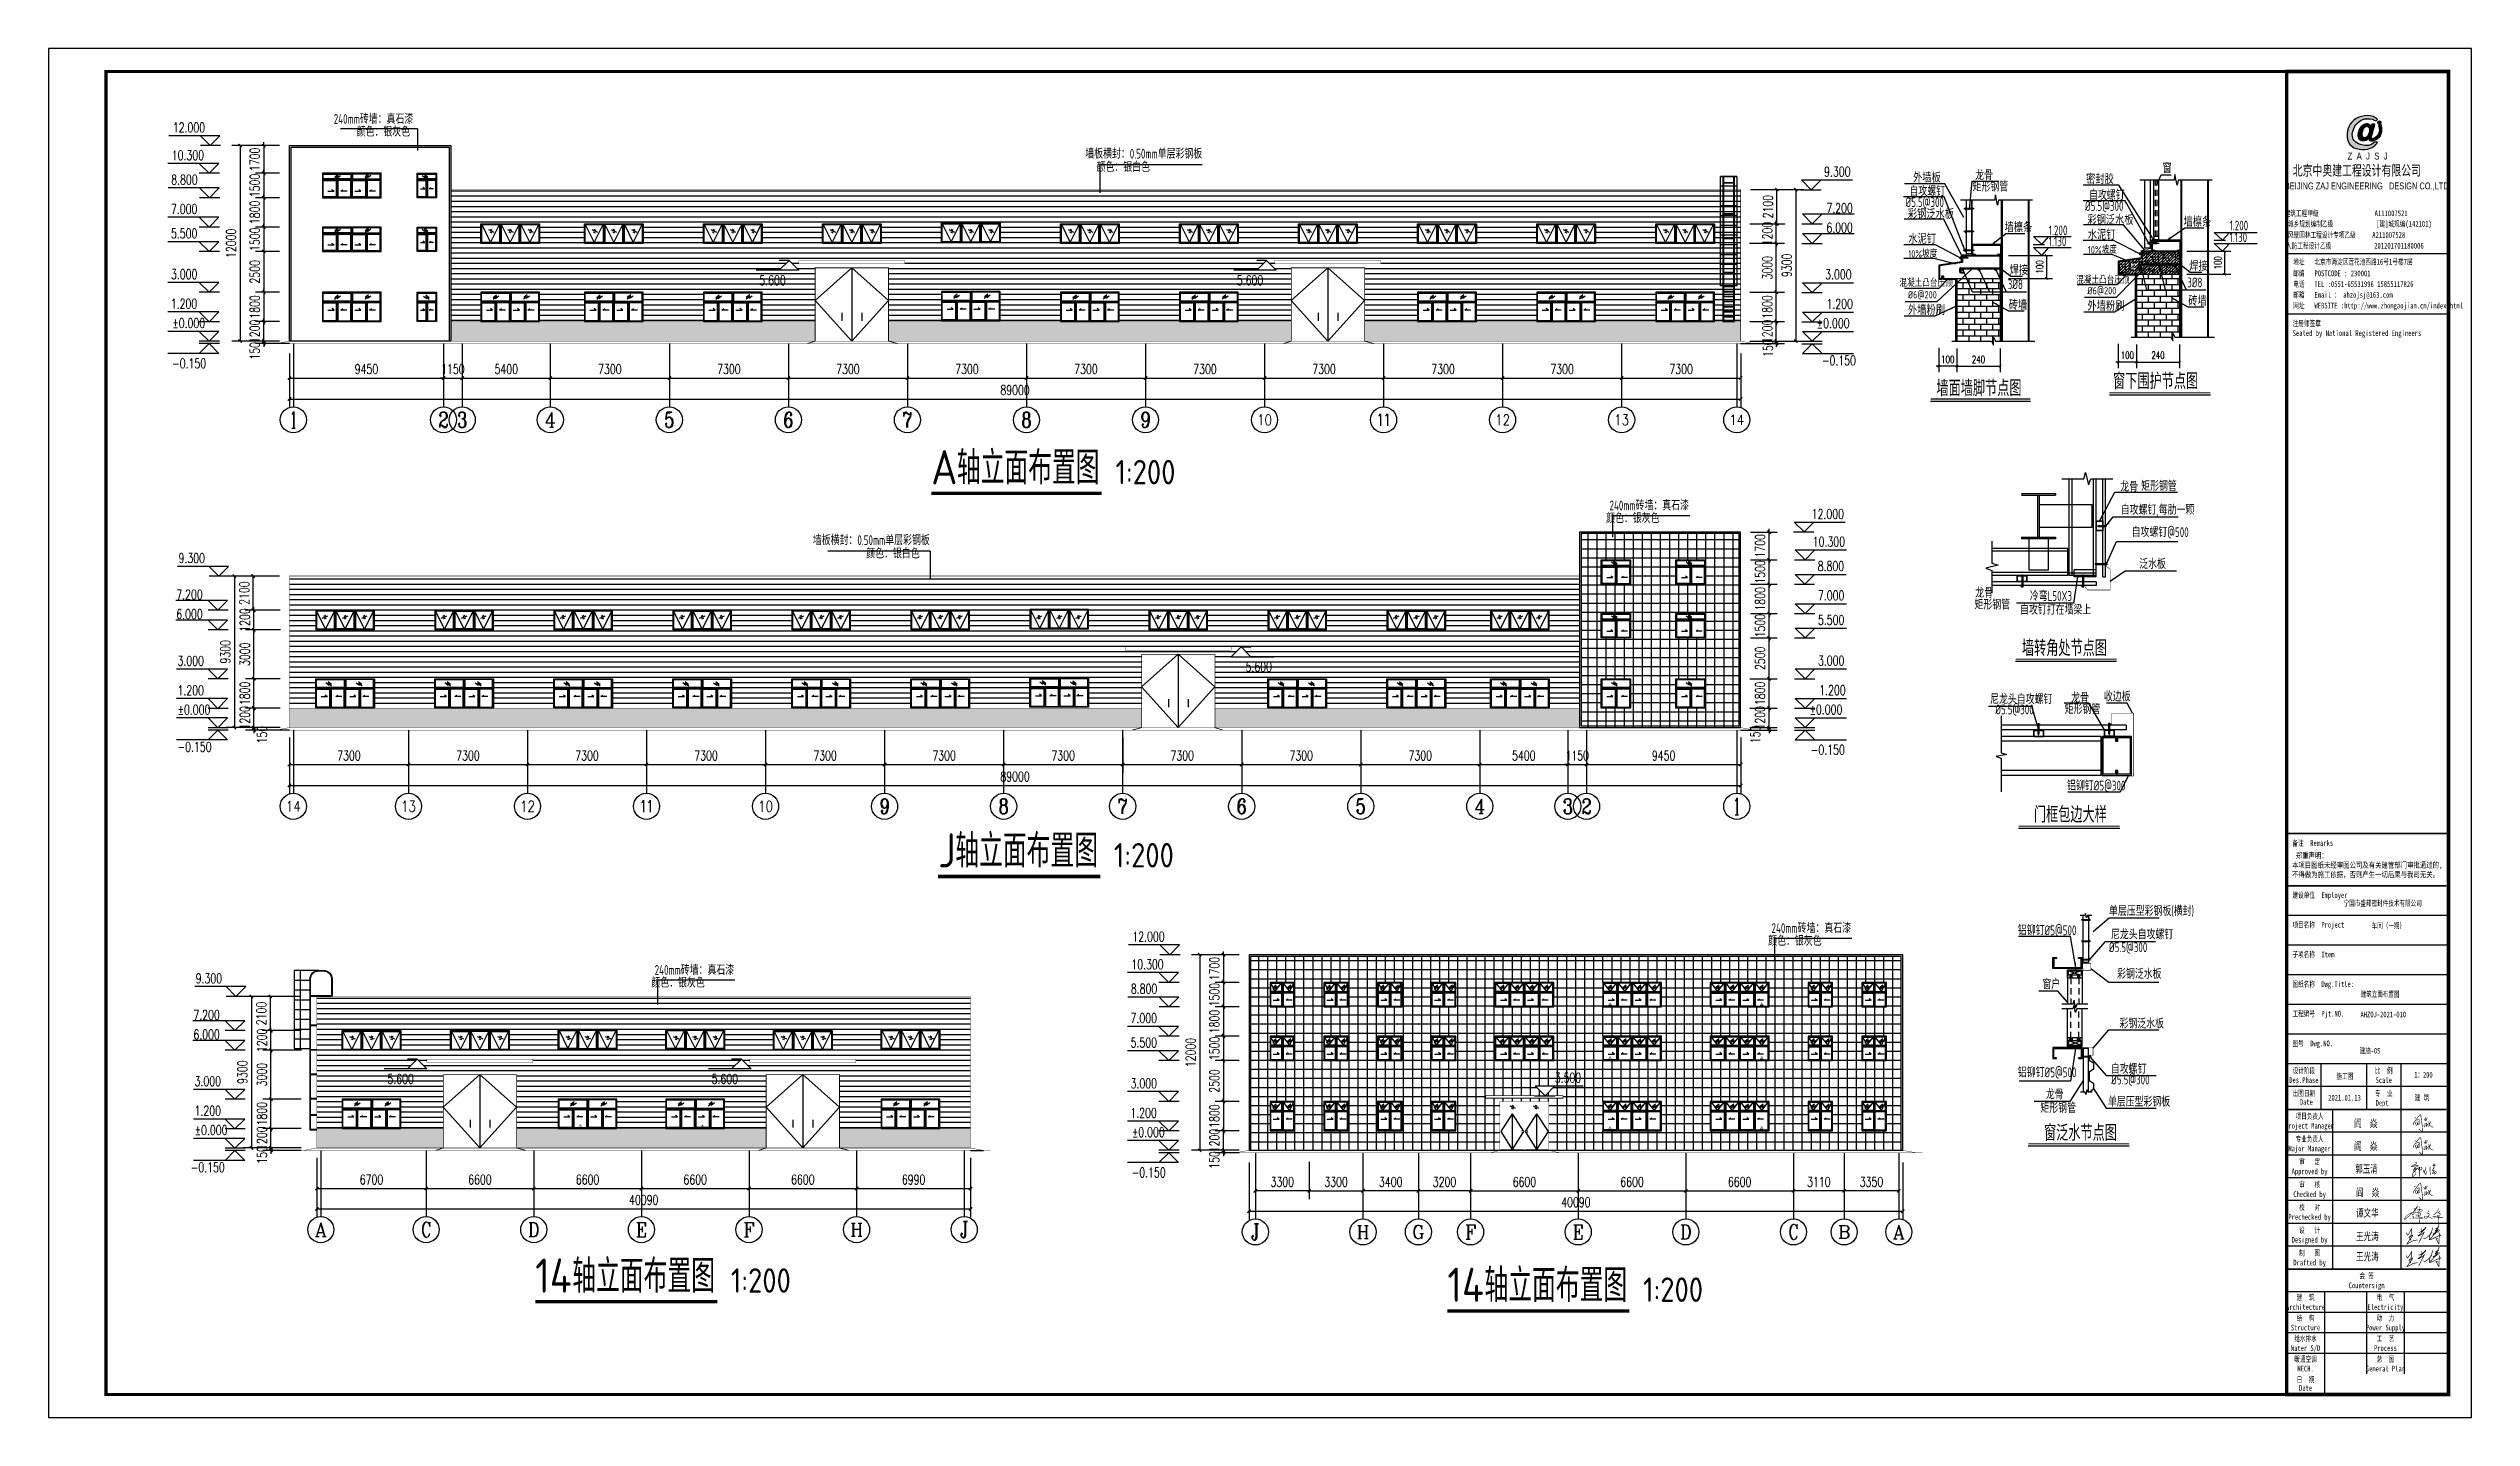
# Model space of a CAD drawing. Extents: x -89996 to 1006241, y -2176 to 440573.
# Drawn here: x 551085 to 699685, y 190896 to 274896 of the extents above; entities that cross this region are included whole.
import ezdxf
from ezdxf.enums import TextEntityAlignment as Align

# ---------------------------------------------------------------- set-up
doc = ezdxf.new("R2010")
doc.units = 0
doc.header["$LTSCALE"] = 1000
doc.header["$MEASUREMENT"] = 0
doc.linetypes.add('x2', pattern=[1.25, 0.75, -0.5])
for name, color, linetype in [('002', 3, 'Continuous'), ('8', 3, 'Continuous'), ('ADIM', 3, 'Continuous'), ('AXIS', 3, 'Continuous'), ('AXIS_TEXT', 7, 'Continuous'), ('BOLT', 251, 'Continuous'), ('COLU', 7, 'Continuous'), ('DIM_ELEV', 3, 'Continuous'), ('DIM_SYMB', 3, 'Continuous'), ('E_LINE', 7, 'Continuous'), ('GZ', 50, 'Continuous'), ('LT', 27, 'Continuous'), ('PUB_DIM', 3, 'Continuous'), ('PUB_TEXT', 7, 'Continuous'), ('PUB_TITLE', 4, 'Continuous'), ('REIN', 1, 'Continuous'), ('STAIR', 2, 'Continuous'), ('TEXT', 7, 'Continuous'), ('THIN', 7, 'Continuous'), ('WALL', 9, 'Continuous'), ('WINDOW', 4, 'Continuous'), ('图框文字', 120, 'Continuous'), ('图签', 3, 'Continuous'), ('粗实线', 2, 'Continuous')]:
    doc.layers.add(name, color=color, linetype=linetype)
doc.styles.add('_gyy_title_Arial', font='arial.ttf', dxfattribs={"width": 0.7})
doc.styles.add('_gyy_title_ST', font='', dxfattribs={"width": 0.8})
doc.styles.add('_TCH_AXIS', font='COMPLEX', dxfattribs={"bigfont": 'GBCBIG'})
doc.styles.add('_TCH_DIM', font='SIMPLEX', dxfattribs={"bigfont": 'GBCBIG'})
doc.styles.add('_TCH_DIM_T3', font='SIMPLEX', dxfattribs={"width": 0.705882, "bigfont": 'GBCBIG'})
doc.styles.add('C', font='tssdeng.shx', dxfattribs={"height": 3, "bigfont": 'tssdchn.shx'})
doc.styles.add('COMPLEX', font='COMPLEX')
doc.styles.add('HZ', font='txt.shx', dxfattribs={"width": 0.8, "bigfont": '000hztxt.shx'})
doc.styles.get("Standard").update_dxf_attribs({"font": 'gbenor.shx', "bigfont": 'gbcbig.shx'})
doc.styles.add('TSSD_Norm', font='tssdeng.shx', dxfattribs={"bigfont": 'hztxt.shx'})
doc.styles.add('标准字体', font='tssdeng.shx', dxfattribs={"width": 0.7, "bigfont": 'tssdchn.shx'})
doc.styles.get('_gyy_title_ST').set_extended_font_data('SimSun')
doc.dimstyles.new('_TCH_ARCH&&150', dxfattribs={"dimtxt": 446.25, "dimasz": 150, "dimexe": 375, "dimexo": 450, "dimgap": 189.375, "dimtad": 1, "dimdec": 0, "dimzin": 0, "dimdsep": 46, "dimtxsty": '_TCH_DIM_T3', "dimblk": 'ARCHTICK', "dimcen": 0.09, "dimclrt": 7, "dimazin": 2, "dimtfac": 1, "dimtdec": 0, "dimtix": 1, "dimtmove": 2, "dimatfit": 3, "dimfxl": 0, "dimtolj": 1, "dimtzin": 0, "dimarcsym": 0})
doc.dimstyles.new('_TCH_ARCH&&200', dxfattribs={"dimtxt": 595, "dimasz": 200, "dimexe": 500, "dimexo": 600, "dimgap": 252.5, "dimtad": 1, "dimdec": 0, "dimzin": 0, "dimdsep": 46, "dimtxsty": '_TCH_DIM_T3', "dimblk": 'ARCHTICK', "dimcen": 0.09, "dimclrt": 7, "dimazin": 2, "dimtfac": 1, "dimtdec": 0, "dimtix": 1, "dimtmove": 2, "dimatfit": 3, "dimfxl": 0, "dimtolj": 1, "dimtzin": 0, "dimarcsym": 0})
doc.dimstyles.new('TCH-200-1', dxfattribs={"dimtxt": 595, "dimasz": 200, "dimexe": 500, "dimexo": 600, "dimgap": 252.5, "dimtad": 1, "dimdec": 0, "dimzin": 0, "dimdsep": 46, "dimtxsty": '_TCH_DIM_T3', "dimblk": 'ARCHTICK', "dimcen": 0.09, "dimclrd": 3, "dimclre": 3, "dimclrt": 7, "dimazin": 2, "dimtfac": 1, "dimtdec": 0, "dimtix": 1, "dimtmove": 2, "dimatfit": 3, "dimfxl": 0, "dimtolj": 1, "dimtzin": 0, "dimarcsym": 0})
pattern_1 = [(0, (-4219.97, 70580.4), (9e-14, 317.5), [])]

msp = doc.modelspace()

# ---------------------------------------------------------------- texts
at = {"layer": 'AXIS_TEXT', "style": '_TCH_AXIS'}
for s, height, p, p2 in [('A', 850.37, (567422.53, 202000.64), (568151.41, 202000.64)), ('C', 911.38, (573921.48, 201970.13), (574572.46, 201970.13)), ('D', 870.51, (580494.62, 201990.57), (581199.32, 201990.57)), ('E', 890.88, (587107.59, 201980.38), (587786.36, 201980.38)), ('F', 890.88, (593707.59, 201980.38), (594386.36, 201980.38)), ('H', 811.03, (600260.76, 202020.31), (601033.18, 202020.31)), ('J', 992.13, (606986.87, 201929.76), (607506.56, 201929.76)), ('J', 992.13, (624841.34, 201787.4), (625361.02, 201787.4)), ('H', 811.03, (631314.72, 201877.94), (632087.13, 201877.94)), ('F', 890.88, (637961.54, 201838.02), (638640.31, 201838.02)), ('E', 890.88, (644561.54, 201838.02), (645240.31, 201838.02)), ('D', 870.51, (651148.57, 201848.2), (651853.27, 201848.2)), ('C', 911.38, (657775.43, 201827.77), (658426.42, 201827.77)), ('A', 850.37, (664196.48, 201858.28), (664925.37, 201858.28))]:
    msp.add_text(s, height=height, dxfattribs=at).set_placement(p, p2, align=Align.FIT)
for s, width, p, p2 in [('G', 1.111111, (634714.72, 201877.94), (635487.13, 201877.94)), ('B', 1.176471, (660824.72, 201877.94), (661597.13, 201877.94))]:
    msp.add_text(s, height=811.03, dxfattribs=dict(at, width=width)).set_placement(p, p2, align=Align.FIT)
at = {"layer": 'PUB_TEXT'}
for s, height, style, width, p in [('12.000', 595, '_TCH_DIM', 0.705882, (558710.78, 269749.06)), ('10.300', 595, '_TCH_DIM', 0.705882, (558647.19, 268049.06)), ('9.300', 595, '_TCH_DIM', 0.705882, (659981.96, 267038.46)), ('8.800', 595, '_TCH_DIM', 0.705882, (558615.6, 266549.06)), ('7.000', 595, '_TCH_DIM', 0.705882, (558599.19, 264749.06)), ('7.200', 595, '_TCH_DIM', 0.705882, (660120.33, 264805.03)), ('5.500', 595, '_TCH_DIM', 0.705882, (558599.19, 263249.06)), ('6.000', 595, '_TCH_DIM', 0.705882, (660120.33, 263605.03)), ('10%坡度', 450, 'C', 0.8, (665143.7, 262065.86, 15046.45)), ('10%坡度', 450, 'C', 0.8, (676152.79, 262317.73)), ('3.000', 595, '_TCH_DIM', 0.705882, (558599.19, 260749.06)), ('5.600', 595, '_TCH_DIM', 0.705882, (594678.65, 260378.64)), ('5.600', 595, '_TCH_DIM', 0.705882, (623962.68, 260378.64)), ('3.000', 595, '_TCH_DIM', 0.705882, (660045.55, 260735.16)), ('混凝土凸台压顶', 450, 'C', 0.8, (664595.06, 260275.44, 15046.45)), ('%%c6@200', 450, 'C', 0.8, (665119.19, 259559.02, -17684.02)), ('混凝土凸台压顶', 450, 'C', 0.8, (675437.86, 260455.29)), ('%%c6@200', 450, 'C', 0.8, (676128.29, 259810.9, -32730.47)), ('1.200', 595, '_TCH_DIM', 0.705882, (558587.19, 258936.56)), ('1.200', 595, '_TCH_DIM', 0.705882, (660125.55, 258926.04)), ('%%P0.000', 595, '_TCH_DIM', 0.705882, (558677.19, 257749.06)), ('%%P0.000', 595, '_TCH_DIM', 0.705882, (659525.55, 257738.54)), ('-0.150', 595, '_TCH_DIM', 0.705882, (558665.19, 255278.64)), ('-0.150', 595, '_TCH_DIM', 0.705882, (659845.55, 255454.56)), ('12.000', 595, '_TCH_DIM', 0.705882, (659220.34, 246038.18)), ('9.300', 595, '_TCH_DIM', 0.705882, (559063.34, 243327.57)), ('10.300', 595, '_TCH_DIM', 0.705882, (659283.93, 244338.18)), ('8.800', 595, '_TCH_DIM', 0.705882, (659587.52, 242838.18)), ('7.200', 595, '_TCH_DIM', 0.705882, (558924.98, 241094.15)), ('7.000', 595, '_TCH_DIM', 0.705882, (659603.93, 241038.18)), ('6.000', 595, '_TCH_DIM', 0.705882, (558924.98, 239894.15)), ('5.500', 595, '_TCH_DIM', 0.705882, (659603.93, 239538.18)), ('3.000', 595, '_TCH_DIM', 0.705882, (558999.76, 237024.28)), ('5.600', 595, '_TCH_DIM', 0.705882, (624498.65, 236667.76)), ('3.000', 595, '_TCH_DIM', 0.705882, (659603.93, 237038.18)), ('1.200', 595, '_TCH_DIM', 0.705882, (558999.76, 235215.15)), ('1.200', 595, '_TCH_DIM', 0.705882, (659683.93, 235225.68)), ('%%P0.000', 595, '_TCH_DIM', 0.705882, (558999.76, 234027.65)), ('%%P0.000', 595, '_TCH_DIM', 0.705882, (659083.93, 234038.18)), ('-0.150', 595, '_TCH_DIM', 0.705882, (558999.76, 231743.67)), ('-0.150', 595, '_TCH_DIM', 0.705882, (659163.93, 231567.76)), ('12.000', 595, '_TCH_DIM', 0.705882, (617559.3, 220103.67)), ('10.300', 595, '_TCH_DIM', 0.705882, (617495.72, 218403.67)), ('9.300', 595, '_TCH_DIM', 0.705882, (560111.57, 217545.95)), ('8.800', 595, '_TCH_DIM', 0.705882, (617464.13, 216903.67)), ('7.200', 595, '_TCH_DIM', 0.705882, (559973.21, 215302)), ('7.000', 595, '_TCH_DIM', 0.705882, (617447.72, 215103.67)), ('6.000', 595, '_TCH_DIM', 0.705882, (559973.21, 214102)), ('5.500', 595, '_TCH_DIM', 0.705882, (617447.72, 213603.67)), ('3.000', 595, '_TCH_DIM', 0.705882, (560047.98, 211232.13)), ('5.600', 595, '_TCH_DIM', 0.705882, (571872.97, 211375.61)), ('5.600', 595, '_TCH_DIM', 0.705882, (591757, 211375.61)), ('3.000', 595, '_TCH_DIM', 0.705882, (617447.72, 211103.67)), ('3.500', 595, '_TCH_DIM', 0.705882, (643460.08, 211450.87)), ('1.200', 595, '_TCH_DIM', 0.705882, (560047.98, 209423.01)), ('1.200', 595, '_TCH_DIM', 0.705882, (617435.72, 209291.17)), ('%%P0.000', 595, '_TCH_DIM', 0.705882, (560047.98, 208235.51)), ('%%P0.000', 595, '_TCH_DIM', 0.705882, (617525.72, 208103.67)), ('-0.150', 595, '_TCH_DIM', 0.705882, (559807.98, 205951.52)), ('-0.150', 595, '_TCH_DIM', 0.705882, (617513.72, 205633.25))]:
    msp.add_text(s, height=height, dxfattribs=dict(at, style=style, width=width)).set_placement(p)
for s, height, p in [('A', 2100, (605220.53, 248150.89)), ('轴立面布置图', 2025.532, (606795.53, 248150.89)), ('1:200', 1500, (616522.55, 248150.89)), ('J', 2100, (605647.47, 224647.24)), ('轴立面布置图', 2025.532, (606697.47, 224647.24)), ('1:200', 1500, (616424.49, 224647.24)), ('14', 2100, (580933.32, 198554.55)), ('轴立面布置图', 2025.532, (583208.32, 198554.55)), ('1:200', 1500, (592935.34, 198554.55)), ('14', 2100, (636875.8, 197993.64)), ('轴立面布置图', 2025.532, (639150.8, 197993.64)), ('1:200', 1500, (648877.82, 197993.64))]:
    msp.add_text(s, height=height, dxfattribs=at).set_placement(p)
at = {"layer": 'PUB_TITLE', "color": 6, "style": '_gyy_title_ST', "width": 0.7}
msp.add_text('建筑立面布置图', height=344.656, dxfattribs=at).set_placement((694072.53, 216888.53), align=Align.MIDDLE)
for s, p in [('建施-05', (693461.4, 213229.69)), ('1：200', (696735.57, 211753.31))]:
    msp.add_text(s, height=344.656, dxfattribs=at).set_placement(p, align=Align.CENTER)
at = {"layer": 'TEXT', "style": 'C', "width": 0.7}
for s, p in [('240mm砖墙：真石漆', (573458.81, 270090.1)), ('颜色：银灰色', (573259.55, 269309.07)), ('墙板横封：0.50mm单层彩钢板', (621841.84, 267959.04)), ('颜色：银白色', (618633.23, 267142.41)), ('240mm砖墙：真石漆', (651695.19, 246379.22)), ('颜色：银灰色', (649886.54, 245598.18)), ('墙板横封：0.50mm单层彩钢板', (605133.85, 244248.16)), ('颜色：银白色', (604512.86, 243431.53)), ('颜色：银灰色', (659824.81, 219663.67)), ('240mm砖墙：真石漆', (661633.46, 220444.71)), ('240mm砖墙：真石漆', (593139.59, 217877.12)), ('颜色：银灰色', (591330.95, 217096.08))]:
    msp.add_text(s, height=600, dxfattribs=at).set_placement(p, align=Align.BOTTOM_RIGHT)
at = {"layer": 'TEXT'}
for s, height, style, width, p in [('窗', 600, 'TSSD_Norm', 0.7, (680724.11, 267255.75, 15046.45)), ('自攻螺钉', 600, '标准字体', 0.7, (665214.49, 265839.47, 15132.5)), ('外墙板', 600, 'TSSD_Norm', 0.7, (665437.44, 266672.14, 15046.45)), ('矩形钢管', 600, '标准字体', 0.7, (669086.08, 266117.26, 15046.45)), ('龙骨', 600, '标准字体', 0.7, (669242.87, 266816.25, 15046.45)), ('密封胶', 600, 'TSSD_Norm', 0.7, (676047.95, 266583.65)), ('自攻螺钉', 600, '标准字体', 0.7, (676223.59, 265601.2, 86.05)), ('%%C5.5@300', 600, '标准字体', 0.7, (664975.18, 265165.92, 15132.5)), ('彩钢泛水板', 600, 'TSSD_Norm', 0.7, (665116.22, 264431.29, 15046.45)), ('%%C5.5@300', 600, '标准字体', 0.7, (675984.28, 264927.66, 86.05)), ('彩钢泛水板', 600, 'TSSD_Norm', 0.7, (676125.32, 264070.11)), ('墙檩条', 600, 'TSSD_Norm', 0.7, (682025.3, 263959.31)), ('水泥钉', 600, 'TSSD_Norm', 0.7, (665142.28, 262910.62, 15046.45)), ('墙檩条', 600, 'TSSD_Norm', 0.7, (671049.24, 263625.09, 15046.45)), ('1.200', 600, 'TSSD_Norm', 0.7, (673760.28, 263434.09, 15046.45)), ('1.130', 600, 'TSSD_Norm', 0.7, (673760.28, 262757.45, 15046.45)), ('水泥钉', 600, 'TSSD_Norm', 0.7, (676151.38, 263162.49)), ('1.200', 600, 'TSSD_Norm', 0.7, (684845.93, 263732.6)), ('1.130', 600, 'TSSD_Norm', 0.7, (684845.93, 263009.32)), ('焊接', 600, 'TSSD_Norm', 0.7, (671361.17, 260993.65, 15046.45)), ('焊接', 600, 'TSSD_Norm', 0.7, (682370.27, 261245.53)), ('3%%C8', 600, 'TSSD_Norm', 0.7, (671239.88, 260129.54, -17684.02)), ('3%%C8', 600, 'TSSD_Norm', 0.7, (682248.97, 260237.97, -32730.47)), ('外墙粉刷', 600, 'TSSD_Norm', 0.7, (665123.7, 258546.7, 15046.45)), ('砖墙', 600, 'TSSD_Norm', 0.7, (671304.85, 258853.71, 15046.45)), ('外墙粉刷', 600, 'TSSD_Norm', 0.7, (676132.8, 258798.58)), ('砖墙', 600, 'TSSD_Norm', 0.7, (682313.95, 259105.58)), ('墙面墙脚节点图', 980, 'C', 0.8, (666870.73, 253560.19, 15046.45)), ('窗下围护节点图', 980, 'C', 0.8, (677703.97, 253992.29)), ('龙骨', 600, '标准字体', 0.7, (678144.44, 247710.46)), ('矩形钢管', 600, '标准字体', 0.7, (679422.92, 247746.75)), ('自攻螺钉,每肋一颗', 600, '标准字体', 0.7, (678178.04, 246287.91)), ('自攻螺钉@500', 600, '标准字体', 0.7, (678840.1, 244919.65)), ('泛水板', 600, '标准字体', 0.7, (679302.8, 242967.65)), ('矩形钢管', 600, '标准字体', 0.7, (669201.76, 240472.66)), ('龙骨', 600, '标准字体', 0.7, (669249.73, 241199.22)), ('自攻钉打在墙梁上', 600, '标准字体', 0.7, (671995.78, 240158.33)), ('冷弯L50X3', 600, '标准字体', 0.7, (672596.39, 241002.34)), ('墙转角处节点图', 980, 'C', 0.8, (672112.76, 237612.74, -15046.45)), ('尼龙头自攻螺钉', 600, '标准字体', 0.7, (670163.09, 234672.15, 114.72)), ('龙骨', 600, '标准字体', 0.7, (675129.54, 234756.35)), ('收边板', 600, '标准字体', 0.7, (677139.14, 234833.83)), ('%%C5.5@300', 600, '标准字体', 0.7, (670482.06, 234042.62, 114.72)), ('矩形钢管', 600, '标准字体', 0.7, (674732.69, 234060.37)), ('铝铆钉%%C5@300', 600, '标准字体', 0.7, (674876.76, 229369.7)), ('门框包边大样', 980, 'C', 0.8, (672848.35, 227401.39, -15046.45)), ('单层压型彩钢板(横封)', 600, '标准字体', 0.7, (677452.01, 221678.35)), ('铝铆钉%%C5@500', 600, '标准字体', 0.7, (671861.64, 220490.26)), ('%%C5.5@300', 600, '标准字体', 0.7, (677446.05, 219450.23)), ('尼龙头自攻螺钉', 600, '标准字体', 0.7, (677569.59, 220238.94)), ('彩钢泛水板', 600, '标准字体', 0.7, (677943.07, 217813.65)), ('彩钢泛水板', 600, '标准字体', 0.7, (678095.53, 214768.98)), ('自攻螺钉', 600, '标准字体', 0.7, (677568.37, 211987.62)), ('铝铆钉%%C5@500', 600, '标准字体', 0.7, (671861.64, 211776.11)), ('龙骨', 600, '标准字体', 0.7, (673573.86, 210427.7)), ('矩形钢管', 600, '标准字体', 0.7, (673242.39, 209590.05)), ('单层压型彩钢板', 600, '标准字体', 0.7, (677381.52, 209972.95)), ('窗泛水节点图', 980, 'C', 0.8, (673467.53, 207872.55, -15046.45))]:
    msp.add_text(s, height=height, dxfattribs=dict(at, style=style, width=width)).set_placement(p)
at = {"layer": 'THIN', "style": '标准字体', "width": 0.7}
for s, p in [('窗户', (673365.62, 217183.72)), ('%%C5.5@300', (677585.52, 211335.19))]:
    msp.add_text(s, height=600, dxfattribs=at).set_placement(p)

# ---------------------------------------------------------------- blocks, each defined once
blk = doc.blocks.new('3')
for p, q in [((1006489, 17048), (1004239, 15048)), ((1006489, 17048), (1006489, 12548)), ((1006489, 17048), (1008739, 15048)), ((1004239, 15048), (1006489, 12548)), ((1008739, 15048), (1006489, 12548)), ((1005881, 14284), (1005881, 13801)), ((1007097, 14284), (1007097, 13801))]:
    blk.add_line(p, q)
at = {"const_width": 50}
blk.add_lwpolyline([(1009311, 12398), (1008739, 12548), (1008739, 17048), (1004239, 17048), (1004239, 12548), (1003771, 12398)], dxfattribs=at)
blk = doc.blocks.new('_ArchTick')
at = {"color": 0, "linetype": 'ByBlock', "const_width": 0.4}
blk.add_lwpolyline([(-0.5, -0.5), (0.5, 0.5)], dxfattribs=at)
blk = doc.blocks.new('*D33')
at = {"layer": 'Defpoints', "color": 0, "transparency": 16777216}
for p in [(654829, 258139), (657049, 258139), (654829, 256939)]:
    blk.add_point(p, dxfattribs=at)
at = {"layer": 'WALL', "color": 3, "lineweight": -2, "transparency": 16777216}
for p, q in [((655429, 258139), (657549, 258139)), ((657049, 258139), (657049, 258339)), ((657049, 256939), (657049, 258139)), ((655429, 256939), (657549, 256939)), ((657049, 256939), (657049, 256739))]:
    blk.add_line(p, q, dxfattribs=at)
at = {"layer": 'WALL', "color": 3, "lineweight": -2, "transparency": 16777216, "xscale": 200, "yscale": 200, "zscale": 200}
for p, rotation in [((657049, 258139), 270), ((657049, 256939), 90)]:
    blk.add_blockref('_ArchTick', p, dxfattribs=dict(at, rotation=rotation))
at = {"layer": 'WALL', "color": 7, "transparency": 16777216, "insert": (656499, 257539), "char_height": 595, "attachment_point": 5, "rotation": 90, "style": '_TCH_DIM_T3'}
blk.add_mtext('\\A1;1200', dxfattribs=at)
blk = doc.blocks.new('*D34')
at = {"layer": 'Defpoints', "color": 0, "transparency": 16777216}
for p in [(654829, 259939), (657049, 259939), (654829, 258139)]:
    blk.add_point(p, dxfattribs=at)
at = {"layer": 'WALL', "color": 3, "lineweight": -2, "transparency": 16777216}
for p, q in [((657049, 259939), (657049, 260139)), ((655429, 259939), (657549, 259939)), ((657049, 258139), (657049, 259939)), ((655429, 258139), (657549, 258139)), ((657049, 258139), (657049, 257939))]:
    blk.add_line(p, q, dxfattribs=at)
at = {"layer": 'WALL', "color": 3, "lineweight": -2, "transparency": 16777216, "xscale": 200, "yscale": 200, "zscale": 200}
for p, rotation in [((657049, 259939), 270), ((657049, 258139), 90)]:
    blk.add_blockref('_ArchTick', p, dxfattribs=dict(at, rotation=rotation))
at = {"layer": 'WALL', "color": 7, "transparency": 16777216, "insert": (656499, 259039), "char_height": 595, "attachment_point": 5, "rotation": 90, "style": '_TCH_DIM_T3'}
blk.add_mtext('\\A1;1800', dxfattribs=at)
blk = doc.blocks.new('*D35')
at = {"layer": 'Defpoints', "color": 0, "transparency": 16777216}
for p in [(654810, 262939), (657049, 262939), (654829, 259939)]:
    blk.add_point(p, dxfattribs=at)
at = {"layer": 'WALL', "color": 3, "lineweight": -2, "transparency": 16777216}
for p, q in [((655410, 262939), (657549, 262939)), ((657049, 259939), (657049, 262939)), ((655429, 259939), (657549, 259939))]:
    blk.add_line(p, q, dxfattribs=at)
at = {"layer": 'WALL', "color": 3, "lineweight": -2, "transparency": 16777216, "xscale": 200, "yscale": 200, "zscale": 200}
for p, rotation in [((657049, 262939), 90), ((657049, 259939), 270)]:
    blk.add_blockref('_ArchTick', p, dxfattribs=dict(at, rotation=rotation))
at = {"layer": 'WALL', "color": 7, "transparency": 16777216, "insert": (656499, 261439), "char_height": 595, "attachment_point": 5, "rotation": 90, "style": '_TCH_DIM_T3'}
blk.add_mtext('\\A1;3000', dxfattribs=at)
blk = doc.blocks.new('*D36')
at = {"layer": 'Defpoints', "color": 0, "transparency": 16777216}
for p in [(654833, 264139), (657049, 264139), (654810, 262939)]:
    blk.add_point(p, dxfattribs=at)
at = {"layer": 'WALL', "color": 3, "lineweight": -2, "transparency": 16777216}
for p, q in [((655433, 264139), (657549, 264139)), ((657049, 264139), (657049, 264339)), ((657049, 262939), (657049, 264139)), ((655410, 262939), (657549, 262939)), ((657049, 262939), (657049, 262739))]:
    blk.add_line(p, q, dxfattribs=at)
at = {"layer": 'WALL', "color": 3, "lineweight": -2, "transparency": 16777216, "xscale": 200, "yscale": 200, "zscale": 200}
for p, rotation in [((657049, 264139), 270), ((657049, 262939), 90)]:
    blk.add_blockref('_ArchTick', p, dxfattribs=dict(at, rotation=rotation))
at = {"layer": 'WALL', "color": 7, "transparency": 16777216, "insert": (656499, 263539), "char_height": 595, "attachment_point": 5, "rotation": 90, "style": '_TCH_DIM_T3'}
blk.add_mtext('\\A1;1200', dxfattribs=at)
blk = doc.blocks.new('*D37')
at = {"layer": 'Defpoints', "color": 0, "transparency": 16777216}
for p in [(654863, 266239), (657082, 266239), (654833, 264139)]:
    blk.add_point(p, dxfattribs=at)
at = {"layer": 'WALL', "color": 3, "lineweight": -2, "transparency": 16777216}
for p, q in [((655463, 266239), (657582, 266239)), ((657082, 264139), (657082, 266239)), ((655433, 264139), (657582, 264139))]:
    blk.add_line(p, q, dxfattribs=at)
at = {"layer": 'WALL', "color": 3, "lineweight": -2, "transparency": 16777216, "xscale": 200, "yscale": 200, "zscale": 200}
for p, rotation in [((657082, 266239), 90), ((657082, 264139), 270)]:
    blk.add_blockref('_ArchTick', p, dxfattribs=dict(at, rotation=rotation))
at = {"layer": 'WALL', "color": 7, "transparency": 16777216, "insert": (656532, 265189), "char_height": 595, "attachment_point": 5, "rotation": 90, "style": '_TCH_DIM_T3'}
blk.add_mtext('\\A1;2100', dxfattribs=at)
blk = doc.blocks.new('*D38')
at = {"layer": 'Defpoints', "color": 0, "transparency": 16777216}
for p in [(654863, 266239), (654829, 256939), (658241, 256939)]:
    blk.add_point(p, dxfattribs=at)
at = {"layer": 'WALL', "color": 3, "lineweight": -2, "transparency": 16777216}
for p, q in [((655463, 266239), (658741, 266239)), ((658241, 266239), (658241, 256939)), ((655429, 256939), (658741, 256939))]:
    blk.add_line(p, q, dxfattribs=at)
at = {"layer": 'WALL', "color": 3, "lineweight": -2, "transparency": 16777216, "xscale": 200, "yscale": 200, "zscale": 200}
for p, rotation in [((658241, 266239), 90), ((658241, 256939), 270)]:
    blk.add_blockref('_ArchTick', p, dxfattribs=dict(at, rotation=rotation))
at = {"layer": 'WALL', "color": 7, "transparency": 16777216, "insert": (657691, 261589), "char_height": 595, "attachment_point": 5, "rotation": 90, "style": '_TCH_DIM_T3'}
blk.add_mtext('\\A1;9300', dxfattribs=at)
blk = doc.blocks.new('*D39')
at = {"layer": 'Defpoints', "color": 0, "transparency": 16777216}
for p in [(654829, 256939), (654829, 256789), (657049, 256789)]:
    blk.add_point(p, dxfattribs=at)
at = {"layer": 'WALL', "color": 3, "lineweight": -2, "transparency": 16777216}
for p, q in [((657049, 256939), (657049, 257139)), ((655429, 256939), (657549, 256939)), ((655429, 256789), (657549, 256789)), ((657049, 256939), (657049, 256789)), ((657049, 256789), (657049, 256589))]:
    blk.add_line(p, q, dxfattribs=at)
at = {"layer": 'WALL', "color": 3, "lineweight": -2, "transparency": 16777216, "xscale": 200, "yscale": 200, "zscale": 200}
for p, rotation in [((657049, 256939), 270), ((657049, 256789), 90)]:
    blk.add_blockref('_ArchTick', p, dxfattribs=dict(at, rotation=rotation))
at = {"layer": 'WALL', "color": 7, "transparency": 16777216, "insert": (656539, 256505), "char_height": 595, "attachment_point": 5, "rotation": 90, "style": '_TCH_DIM_T3'}
blk.add_mtext('\\A1;150', dxfattribs=at)
blk = doc.blocks.new('2')
at = {"layer": 'WINDOW'}
for p, q in [((1001289, 15348), (997689, 15348)), ((998404, 14855), (998280, 14940)), ((998671, 15683), (998442, 15510)), ((998658, 15775), (998449, 15607)), ((998589, 15348), (998589, 14148)), ((998800, 15697), (998595, 15551)), ((998823, 14855), (998948, 14940)), ((999489, 15948), (999489, 14148)), ((1000055, 14855), (999930, 14940)), ((1000541, 15694), (1000311, 15520)), ((1000527, 15785), (1000318, 15617)), ((1000389, 15348), (1000389, 14148)), ((1000670, 15708), (1000464, 15561)), ((1000573, 14855), (1000698, 14940)), ((998028, 14855), (998404, 14855)), ((999199, 14855), (998823, 14855)), ((999678, 14855), (1000055, 14855)), ((1000950, 14855), (1000573, 14855))]:
    blk.add_line(p, q, dxfattribs=at)
for points in [[(1001289, 15948), (997689, 15948), (997689, 14148), (1001289, 14148)], [(997738, 15898), (999438, 15898), (999438, 15398), (997738, 15398)], [(997739, 15298), (998539, 15298), (998539, 14198), (997739, 14198)], [(999439, 15298), (998639, 15298), (998639, 14198), (999439, 14198)], [(1001239, 15898), (999539, 15898), (999539, 15398), (1001239, 15398)], [(999539, 15298), (1000339, 15298), (1000339, 14198), (999539, 14198)], [(1001239, 15298), (1000439, 15298), (1000439, 14198), (1001239, 14198)]]:
    blk.add_lwpolyline(points, close=True, dxfattribs=at)
blk = doc.blocks.new('*D104')
at = {"layer": 'Defpoints', "color": 0, "transparency": 16777216}
for p in [(563677, 234428), (565896, 234428), (565896, 233228)]:
    blk.add_point(p, dxfattribs=at)
at = {"layer": 'WALL', "color": 3, "lineweight": -2, "transparency": 16777216}
for p, q in [((565296, 234428), (563177, 234428)), ((563677, 234428), (563677, 234628)), ((563677, 233228), (563677, 234428)), ((565296, 233228), (563177, 233228)), ((563677, 233228), (563677, 233028))]:
    blk.add_line(p, q, dxfattribs=at)
at = {"layer": 'WALL', "color": 3, "lineweight": -2, "transparency": 16777216, "xscale": 200, "yscale": 200, "zscale": 200}
for p, rotation in [((563677, 234428), 270), ((563677, 233228), 90)]:
    blk.add_blockref('_ArchTick', p, dxfattribs=dict(at, rotation=rotation))
at = {"layer": 'WALL', "color": 7, "transparency": 16777216, "insert": (563127, 233828), "char_height": 595, "attachment_point": 5, "rotation": 90, "style": '_TCH_DIM_T3'}
blk.add_mtext('\\A1;1200', dxfattribs=at)
blk = doc.blocks.new('*D105')
at = {"layer": 'Defpoints', "color": 0, "transparency": 16777216}
for p in [(563677, 236228), (565896, 236228), (565896, 234428)]:
    blk.add_point(p, dxfattribs=at)
at = {"layer": 'WALL', "color": 3, "lineweight": -2, "transparency": 16777216}
for p, q in [((563677, 236228), (563677, 236428)), ((565296, 236228), (563177, 236228)), ((563677, 234428), (563677, 236228)), ((565296, 234428), (563177, 234428)), ((563677, 234428), (563677, 234228))]:
    blk.add_line(p, q, dxfattribs=at)
at = {"layer": 'WALL', "color": 3, "lineweight": -2, "transparency": 16777216, "xscale": 200, "yscale": 200, "zscale": 200}
for p, rotation in [((563677, 236228), 270), ((563677, 234428), 90)]:
    blk.add_blockref('_ArchTick', p, dxfattribs=dict(at, rotation=rotation))
at = {"layer": 'WALL', "color": 7, "transparency": 16777216, "insert": (563127, 235328), "char_height": 595, "attachment_point": 5, "rotation": 90, "style": '_TCH_DIM_T3'}
blk.add_mtext('\\A1;1800', dxfattribs=at)
blk = doc.blocks.new('*D106')
at = {"layer": 'Defpoints', "color": 0, "transparency": 16777216}
for p in [(563677, 239228), (565916, 239228), (565896, 236228)]:
    blk.add_point(p, dxfattribs=at)
at = {"layer": 'WALL', "color": 3, "lineweight": -2, "transparency": 16777216}
for p, q in [((565316, 239228), (563177, 239228)), ((563677, 236228), (563677, 239228)), ((565296, 236228), (563177, 236228))]:
    blk.add_line(p, q, dxfattribs=at)
at = {"layer": 'WALL', "color": 3, "lineweight": -2, "transparency": 16777216, "xscale": 200, "yscale": 200, "zscale": 200}
for p, rotation in [((563677, 239228), 90), ((563677, 236228), 270)]:
    blk.add_blockref('_ArchTick', p, dxfattribs=dict(at, rotation=rotation))
at = {"layer": 'WALL', "color": 7, "transparency": 16777216, "insert": (563127, 237728), "char_height": 595, "attachment_point": 5, "rotation": 90, "style": '_TCH_DIM_T3'}
blk.add_mtext('\\A1;3000', dxfattribs=at)
blk = doc.blocks.new('*D107')
at = {"layer": 'Defpoints', "color": 0, "transparency": 16777216}
for p in [(563677, 240428), (565893, 240428), (565916, 239228)]:
    blk.add_point(p, dxfattribs=at)
at = {"layer": 'WALL', "color": 3, "lineweight": -2, "transparency": 16777216}
for p, q in [((565293, 240428), (563177, 240428)), ((563677, 240428), (563677, 240628)), ((563677, 239228), (563677, 240428)), ((565316, 239228), (563177, 239228)), ((563677, 239228), (563677, 239028))]:
    blk.add_line(p, q, dxfattribs=at)
at = {"layer": 'WALL', "color": 3, "lineweight": -2, "transparency": 16777216, "xscale": 200, "yscale": 200, "zscale": 200}
for p, rotation in [((563677, 240428), 270), ((563677, 239228), 90)]:
    blk.add_blockref('_ArchTick', p, dxfattribs=dict(at, rotation=rotation))
at = {"layer": 'WALL', "color": 7, "transparency": 16777216, "insert": (563127, 239828), "char_height": 595, "attachment_point": 5, "rotation": 90, "style": '_TCH_DIM_T3'}
blk.add_mtext('\\A1;1200', dxfattribs=at)
blk = doc.blocks.new('*D108')
at = {"layer": 'Defpoints', "color": 0, "transparency": 16777216}
for p in [(563644, 242528), (565863, 242528), (565893, 240428)]:
    blk.add_point(p, dxfattribs=at)
at = {"layer": 'WALL', "color": 3, "lineweight": -2, "transparency": 16777216}
for p, q in [((565263, 242528), (563144, 242528)), ((563644, 240428), (563644, 242528)), ((565293, 240428), (563144, 240428))]:
    blk.add_line(p, q, dxfattribs=at)
at = {"layer": 'WALL', "color": 3, "lineweight": -2, "transparency": 16777216, "xscale": 200, "yscale": 200, "zscale": 200}
for p, rotation in [((563644, 242528), 90), ((563644, 240428), 270)]:
    blk.add_blockref('_ArchTick', p, dxfattribs=dict(at, rotation=rotation))
at = {"layer": 'WALL', "color": 7, "transparency": 16777216, "insert": (563094, 241478), "char_height": 595, "attachment_point": 5, "rotation": 90, "style": '_TCH_DIM_T3'}
blk.add_mtext('\\A1;2100', dxfattribs=at)
blk = doc.blocks.new('*D109')
at = {"layer": 'Defpoints', "color": 0, "transparency": 16777216}
for p in [(565863, 242528), (562485, 233228), (565896, 233228)]:
    blk.add_point(p, dxfattribs=at)
at = {"layer": 'WALL', "color": 3, "lineweight": -2, "transparency": 16777216}
for p, q in [((565263, 242528), (561985, 242528)), ((562485, 242528), (562485, 233228)), ((565296, 233228), (561985, 233228))]:
    blk.add_line(p, q, dxfattribs=at)
at = {"layer": 'WALL', "color": 3, "lineweight": -2, "transparency": 16777216, "xscale": 200, "yscale": 200, "zscale": 200}
for p, rotation in [((562485, 242528), 90), ((562485, 233228), 270)]:
    blk.add_blockref('_ArchTick', p, dxfattribs=dict(at, rotation=rotation))
at = {"layer": 'WALL', "color": 7, "transparency": 16777216, "insert": (561935, 237878), "char_height": 595, "attachment_point": 5, "rotation": 90, "style": '_TCH_DIM_T3'}
blk.add_mtext('\\A1;9300', dxfattribs=at)
blk = doc.blocks.new('*D110')
at = {"layer": 'Defpoints', "color": 0, "transparency": 16777216}
for p in [(563677, 233078), (565896, 233228), (565896, 233078)]:
    blk.add_point(p, dxfattribs=at)
at = {"layer": 'WALL', "color": 3, "lineweight": -2, "transparency": 16777216}
for p, q in [((563677, 233228), (563677, 233428)), ((565296, 233228), (563177, 233228)), ((565296, 233078), (563177, 233078)), ((563677, 233228), (563677, 233078)), ((563677, 233078), (563677, 232878))]:
    blk.add_line(p, q, dxfattribs=at)
at = {"layer": 'WALL', "color": 3, "lineweight": -2, "transparency": 16777216, "xscale": 200, "yscale": 200, "zscale": 200}
for p, rotation in [((563677, 233228), 270), ((563677, 233078), 90)]:
    blk.add_blockref('_ArchTick', p, dxfattribs=dict(at, rotation=rotation))
at = {"layer": 'WALL', "color": 7, "transparency": 16777216, "insert": (564187, 232794), "char_height": 595, "attachment_point": 5, "rotation": 90, "style": '_TCH_DIM_T3'}
blk.add_mtext('\\A1;150', dxfattribs=at)
blk = doc.blocks.new('*D111')
at = {"layer": 'Defpoints', "color": 0, "transparency": 16777216}
for p in [(564725, 208636), (567191, 208636), (567191, 207436)]:
    blk.add_point(p, dxfattribs=at)
at = {"layer": 'WALL', "color": 3, "lineweight": -2, "transparency": 16777216}
for p, q in [((566591, 208636), (564225, 208636)), ((564725, 208636), (564725, 208836)), ((564725, 207436), (564725, 208636)), ((566591, 207436), (564225, 207436)), ((564725, 207436), (564725, 207236))]:
    blk.add_line(p, q, dxfattribs=at)
at = {"layer": 'WALL', "color": 3, "lineweight": -2, "transparency": 16777216, "xscale": 200, "yscale": 200, "zscale": 200}
for p, rotation in [((564725, 208636), 270), ((564725, 207436), 90)]:
    blk.add_blockref('_ArchTick', p, dxfattribs=dict(at, rotation=rotation))
at = {"layer": 'WALL', "color": 7, "transparency": 16777216, "insert": (564175, 208036), "char_height": 595, "attachment_point": 5, "rotation": 90, "style": '_TCH_DIM_T3'}
blk.add_mtext('\\A1;1200', dxfattribs=at)
blk = doc.blocks.new('*D112')
at = {"layer": 'Defpoints', "color": 0, "transparency": 16777216}
for p in [(564725, 210436), (567191, 210436), (567191, 208636)]:
    blk.add_point(p, dxfattribs=at)
at = {"layer": 'WALL', "color": 3, "lineweight": -2, "transparency": 16777216}
for p, q in [((566591, 210436), (564225, 210436)), ((564725, 210436), (564725, 210636)), ((564725, 208636), (564725, 210436)), ((566591, 208636), (564225, 208636)), ((564725, 208636), (564725, 208436))]:
    blk.add_line(p, q, dxfattribs=at)
at = {"layer": 'WALL', "color": 3, "lineweight": -2, "transparency": 16777216, "xscale": 200, "yscale": 200, "zscale": 200}
for p, rotation in [((564725, 210436), 270), ((564725, 208636), 90)]:
    blk.add_blockref('_ArchTick', p, dxfattribs=dict(at, rotation=rotation))
at = {"layer": 'WALL', "color": 7, "transparency": 16777216, "insert": (564175, 209536), "char_height": 595, "attachment_point": 5, "rotation": 90, "style": '_TCH_DIM_T3'}
blk.add_mtext('\\A1;1800', dxfattribs=at)
blk = doc.blocks.new('*D113')
at = {"layer": 'Defpoints', "color": 0, "transparency": 16777216}
for p in [(564725, 213436), (567210, 213436), (567191, 210436)]:
    blk.add_point(p, dxfattribs=at)
at = {"layer": 'WALL', "color": 3, "lineweight": -2, "transparency": 16777216}
for p, q in [((566610, 213436), (564225, 213436)), ((564725, 210436), (564725, 213436)), ((566591, 210436), (564225, 210436))]:
    blk.add_line(p, q, dxfattribs=at)
at = {"layer": 'WALL', "color": 3, "lineweight": -2, "transparency": 16777216, "xscale": 200, "yscale": 200, "zscale": 200}
for p, rotation in [((564725, 213436), 90), ((564725, 210436), 270)]:
    blk.add_blockref('_ArchTick', p, dxfattribs=dict(at, rotation=rotation))
at = {"layer": 'WALL', "color": 7, "transparency": 16777216, "insert": (564175, 211936), "char_height": 595, "attachment_point": 5, "rotation": 90, "style": '_TCH_DIM_T3'}
blk.add_mtext('\\A1;3000', dxfattribs=at)
blk = doc.blocks.new('*D114')
at = {"layer": 'Defpoints', "color": 0, "transparency": 16777216}
for p in [(564725, 214636), (567187, 214636), (567210, 213436)]:
    blk.add_point(p, dxfattribs=at)
at = {"layer": 'WALL', "color": 3, "lineweight": -2, "transparency": 16777216}
for p, q in [((566587, 214636), (564225, 214636)), ((564725, 214636), (564725, 214836)), ((564725, 213436), (564725, 214636)), ((566610, 213436), (564225, 213436)), ((564725, 213436), (564725, 213236))]:
    blk.add_line(p, q, dxfattribs=at)
at = {"layer": 'WALL', "color": 3, "lineweight": -2, "transparency": 16777216, "xscale": 200, "yscale": 200, "zscale": 200}
for p, rotation in [((564725, 214636), 270), ((564725, 213436), 90)]:
    blk.add_blockref('_ArchTick', p, dxfattribs=dict(at, rotation=rotation))
at = {"layer": 'WALL', "color": 7, "transparency": 16777216, "insert": (564175, 214036), "char_height": 595, "attachment_point": 5, "rotation": 90, "style": '_TCH_DIM_T3'}
blk.add_mtext('\\A1;1200', dxfattribs=at)
blk = doc.blocks.new('*D115')
at = {"layer": 'Defpoints', "color": 0, "transparency": 16777216}
for p in [(564692, 216736), (567157, 216736), (567187, 214636)]:
    blk.add_point(p, dxfattribs=at)
at = {"layer": 'WALL', "color": 3, "lineweight": -2, "transparency": 16777216}
for p, q in [((566557, 216736), (564192, 216736)), ((564692, 214636), (564692, 216736)), ((566587, 214636), (564192, 214636))]:
    blk.add_line(p, q, dxfattribs=at)
at = {"layer": 'WALL', "color": 3, "lineweight": -2, "transparency": 16777216, "xscale": 200, "yscale": 200, "zscale": 200}
for p, rotation in [((564692, 216736), 90), ((564692, 214636), 270)]:
    blk.add_blockref('_ArchTick', p, dxfattribs=dict(at, rotation=rotation))
at = {"layer": 'WALL', "color": 7, "transparency": 16777216, "insert": (564142, 215686), "char_height": 595, "attachment_point": 5, "rotation": 90, "style": '_TCH_DIM_T3'}
blk.add_mtext('\\A1;2100', dxfattribs=at)
blk = doc.blocks.new('*D116')
at = {"layer": 'Defpoints', "color": 0, "transparency": 16777216}
for p in [(567157, 216736), (563533, 207436), (567191, 207436)]:
    blk.add_point(p, dxfattribs=at)
at = {"layer": 'WALL', "color": 3, "lineweight": -2, "transparency": 16777216}
for p, q in [((566557, 216736), (563033, 216736)), ((563533, 216736), (563533, 207436)), ((566591, 207436), (563033, 207436))]:
    blk.add_line(p, q, dxfattribs=at)
at = {"layer": 'WALL', "color": 3, "lineweight": -2, "transparency": 16777216, "xscale": 200, "yscale": 200, "zscale": 200}
for p, rotation in [((563533, 216736), 90), ((563533, 207436), 270)]:
    blk.add_blockref('_ArchTick', p, dxfattribs=dict(at, rotation=rotation))
at = {"layer": 'WALL', "color": 7, "transparency": 16777216, "insert": (562983, 212086), "char_height": 595, "attachment_point": 5, "rotation": 90, "style": '_TCH_DIM_T3'}
blk.add_mtext('\\A1;9300', dxfattribs=at)
blk = doc.blocks.new('*D117')
at = {"layer": 'Defpoints', "color": 0, "transparency": 16777216}
for p in [(564725, 207286), (567191, 207436), (567191, 207286)]:
    blk.add_point(p, dxfattribs=at)
at = {"layer": 'WALL', "color": 3, "lineweight": -2, "transparency": 16777216}
for p, q in [((566591, 207436), (564225, 207436)), ((566591, 207286), (564225, 207286)), ((564725, 207436), (564725, 207636)), ((564725, 207436), (564725, 207286)), ((564725, 207286), (564725, 207086))]:
    blk.add_line(p, q, dxfattribs=at)
at = {"layer": 'WALL', "color": 3, "lineweight": -2, "transparency": 16777216, "xscale": 200, "yscale": 200, "zscale": 200}
for p, rotation in [((564725, 207436), 270), ((564725, 207286), 90)]:
    blk.add_blockref('_ArchTick', p, dxfattribs=dict(at, rotation=rotation))
at = {"layer": 'WALL', "color": 7, "transparency": 16777216, "insert": (564188, 207002), "char_height": 595, "attachment_point": 5, "rotation": 90, "style": '_TCH_DIM_T3'}
blk.add_mtext('\\A1;150', dxfattribs=at)
blk = doc.blocks.new('*D131')
at = {"layer": 'Defpoints', "color": 0, "transparency": 16777216}
for p in [(654829, 234428), (656607, 234428), (654829, 233228)]:
    blk.add_point(p, dxfattribs=at)
at = {"layer": 'WALL', "color": 3, "lineweight": -2, "transparency": 16777216}
for p, q in [((655429, 234428), (657107, 234428)), ((656607, 234428), (656607, 234628)), ((656607, 233228), (656607, 234428)), ((655429, 233228), (657107, 233228)), ((656607, 233228), (656607, 233028))]:
    blk.add_line(p, q, dxfattribs=at)
at = {"layer": 'WALL', "color": 3, "lineweight": -2, "transparency": 16777216, "xscale": 200, "yscale": 200, "zscale": 200}
for p, rotation in [((656607, 234428), 270), ((656607, 233228), 90)]:
    blk.add_blockref('_ArchTick', p, dxfattribs=dict(at, rotation=rotation))
at = {"layer": 'WALL', "color": 7, "transparency": 16777216, "insert": (656057, 233828), "char_height": 595, "attachment_point": 5, "rotation": 90, "style": '_TCH_DIM_T3'}
blk.add_mtext('\\A1;1200', dxfattribs=at)
blk = doc.blocks.new('*D132')
at = {"layer": 'Defpoints', "color": 0, "transparency": 16777216}
for p in [(654829, 236228), (656607, 236228), (654829, 234428)]:
    blk.add_point(p, dxfattribs=at)
at = {"layer": 'WALL', "color": 3, "lineweight": -2, "transparency": 16777216}
for p, q in [((656607, 236228), (656607, 236428)), ((655429, 236228), (657107, 236228)), ((656607, 234428), (656607, 236228)), ((655429, 234428), (657107, 234428)), ((656607, 234428), (656607, 234228))]:
    blk.add_line(p, q, dxfattribs=at)
at = {"layer": 'WALL', "color": 3, "lineweight": -2, "transparency": 16777216, "xscale": 200, "yscale": 200, "zscale": 200}
for p, rotation in [((656607, 236228), 270), ((656607, 234428), 90)]:
    blk.add_blockref('_ArchTick', p, dxfattribs=dict(at, rotation=rotation))
at = {"layer": 'WALL', "color": 7, "transparency": 16777216, "insert": (656057, 235328), "char_height": 595, "attachment_point": 5, "rotation": 90, "style": '_TCH_DIM_T3'}
blk.add_mtext('\\A1;1800', dxfattribs=at)
blk = doc.blocks.new('*D133')
at = {"layer": 'Defpoints', "color": 0, "transparency": 16777216}
for p in [(654863, 238728), (656607, 238728), (654829, 236228)]:
    blk.add_point(p, dxfattribs=at)
at = {"layer": 'WALL', "color": 3, "lineweight": -2, "transparency": 16777216}
for p, q in [((655463, 238728), (657107, 238728)), ((656607, 236228), (656607, 238728)), ((655429, 236228), (657107, 236228))]:
    blk.add_line(p, q, dxfattribs=at)
at = {"layer": 'WALL', "color": 3, "lineweight": -2, "transparency": 16777216, "xscale": 200, "yscale": 200, "zscale": 200}
for p, rotation in [((656607, 238728), 90), ((656607, 236228), 270)]:
    blk.add_blockref('_ArchTick', p, dxfattribs=dict(at, rotation=rotation))
at = {"layer": 'WALL', "color": 7, "transparency": 16777216, "insert": (656057, 237478), "char_height": 595, "attachment_point": 5, "rotation": 90, "style": '_TCH_DIM_T3'}
blk.add_mtext('\\A1;2500', dxfattribs=at)
blk = doc.blocks.new('*D134')
at = {"color": 3, "lineweight": -2, "transparency": 16777216}
for p, q in [((656607, 242028), (656607, 242228)), ((655463, 242028), (657107, 242028)), ((656607, 240228), (656607, 242028)), ((655463, 240228), (657107, 240228)), ((656607, 240228), (656607, 240028))]:
    blk.add_line(p, q, dxfattribs=at)
at = {"layer": 'Defpoints', "color": 0, "transparency": 16777216}
for p in [(654863, 242028), (656607, 242028), (654863, 240228)]:
    blk.add_point(p, dxfattribs=at)
at = {"color": 3, "lineweight": -2, "transparency": 16777216, "xscale": 200, "yscale": 200, "zscale": 200}
for p, rotation in [((656607, 242028), 270), ((656607, 240228), 90)]:
    blk.add_blockref('_ArchTick', p, dxfattribs=dict(at, rotation=rotation))
at = {"color": 7, "transparency": 16777216, "insert": (656057, 241128), "char_height": 595, "attachment_point": 5, "rotation": 90, "style": '_TCH_DIM_T3'}
blk.add_mtext('\\A1;1800', dxfattribs=at)
blk = doc.blocks.new('*D135')
at = {"color": 3, "lineweight": -2, "transparency": 16777216}
for p, q in [((656607, 243528), (656607, 243728)), ((655463, 243528), (657107, 243528)), ((656607, 242028), (656607, 243528)), ((655463, 242028), (657107, 242028)), ((656607, 242028), (656607, 241828))]:
    blk.add_line(p, q, dxfattribs=at)
at = {"layer": 'Defpoints', "color": 0, "transparency": 16777216}
for p in [(654863, 243528), (656607, 243528), (654863, 242028)]:
    blk.add_point(p, dxfattribs=at)
at = {"color": 3, "lineweight": -2, "transparency": 16777216, "xscale": 200, "yscale": 200, "zscale": 200}
for p, rotation in [((656607, 243528), 270), ((656607, 242028), 90)]:
    blk.add_blockref('_ArchTick', p, dxfattribs=dict(at, rotation=rotation))
at = {"color": 7, "transparency": 16777216, "insert": (656057, 242778), "char_height": 595, "attachment_point": 5, "rotation": 90, "style": '_TCH_DIM_T3'}
blk.add_mtext('\\A1;1500', dxfattribs=at)
blk = doc.blocks.new('*D136')
at = {"layer": 'Defpoints', "color": 0, "transparency": 16777216}
for p in [(654829, 233228), (654829, 233078), (656607, 233078)]:
    blk.add_point(p, dxfattribs=at)
at = {"layer": 'WALL', "color": 3, "lineweight": -2, "transparency": 16777216}
for p, q in [((656607, 233228), (656607, 233428)), ((655429, 233228), (657107, 233228)), ((655429, 233078), (657107, 233078)), ((656607, 233228), (656607, 233078)), ((656607, 233078), (656607, 232878))]:
    blk.add_line(p, q, dxfattribs=at)
at = {"layer": 'WALL', "color": 3, "lineweight": -2, "transparency": 16777216, "xscale": 200, "yscale": 200, "zscale": 200}
for p, rotation in [((656607, 233228), 270), ((656607, 233078), 90)]:
    blk.add_blockref('_ArchTick', p, dxfattribs=dict(at, rotation=rotation))
at = {"layer": 'WALL', "color": 7, "transparency": 16777216, "insert": (655759, 232805), "char_height": 595, "attachment_point": 5, "rotation": 90, "style": '_TCH_DIM_T3'}
blk.add_mtext('\\A1;150', dxfattribs=at)
blk = doc.blocks.new('*D137')
at = {"layer": 'Defpoints', "color": 0, "transparency": 16777216}
for p in [(654863, 245228), (656607, 245228), (654863, 243528)]:
    blk.add_point(p, dxfattribs=at)
at = {"layer": 'WALL', "color": 3, "lineweight": -2, "transparency": 16777216}
for p, q in [((655463, 245228), (657107, 245228)), ((656607, 245228), (656607, 245428)), ((656607, 243528), (656607, 245228)), ((655463, 243528), (657107, 243528)), ((656607, 243528), (656607, 243328))]:
    blk.add_line(p, q, dxfattribs=at)
at = {"layer": 'WALL', "color": 3, "lineweight": -2, "transparency": 16777216, "xscale": 200, "yscale": 200, "zscale": 200}
for p, rotation in [((656607, 245228), 270), ((656607, 243528), 90)]:
    blk.add_blockref('_ArchTick', p, dxfattribs=dict(at, rotation=rotation))
at = {"layer": 'WALL', "color": 7, "transparency": 16777216, "insert": (656057, 244378), "char_height": 595, "attachment_point": 5, "rotation": 90, "style": '_TCH_DIM_T3'}
blk.add_mtext('\\A1;1700', dxfattribs=at)
blk = doc.blocks.new('*D138')
at = {"layer": 'Defpoints', "color": 0, "transparency": 16777216}
for p in [(624581, 219293), (621686, 207294), (624614, 207294)]:
    blk.add_point(p, dxfattribs=at)
at = {"layer": 'WALL', "color": 3, "lineweight": -2, "transparency": 16777216}
for p, q in [((623981, 219293), (621186, 219293)), ((621686, 219293), (621686, 207294)), ((624014, 207294), (621186, 207294))]:
    blk.add_line(p, q, dxfattribs=at)
at = {"layer": 'WALL', "color": 3, "lineweight": -2, "transparency": 16777216, "xscale": 200, "yscale": 200, "zscale": 200}
for p, rotation in [((621686, 219293), 90), ((621686, 207294), 270)]:
    blk.add_blockref('_ArchTick', p, dxfattribs=dict(at, rotation=rotation))
at = {"layer": 'WALL', "color": 7, "transparency": 16777216, "insert": (621136, 213293), "char_height": 595, "attachment_point": 5, "rotation": 90, "style": '_TCH_DIM_T3'}
blk.add_mtext('\\A1;12000', dxfattribs=at)
blk = doc.blocks.new('*D139')
at = {"layer": 'Defpoints', "color": 0, "transparency": 16777216}
for p in [(623138, 208493), (624711, 208493), (624711, 207293)]:
    blk.add_point(p, dxfattribs=at)
at = {"layer": 'WALL', "color": 3, "lineweight": -2, "transparency": 16777216}
for p, q in [((624111, 208493), (622638, 208493)), ((623138, 208493), (623138, 208693)), ((623138, 207293), (623138, 208493)), ((624111, 207293), (622638, 207293)), ((623138, 207293), (623138, 207093))]:
    blk.add_line(p, q, dxfattribs=at)
at = {"layer": 'WALL', "color": 3, "lineweight": -2, "transparency": 16777216, "xscale": 200, "yscale": 200, "zscale": 200}
for p, rotation in [((623138, 208493), 270), ((623138, 207293), 90)]:
    blk.add_blockref('_ArchTick', p, dxfattribs=dict(at, rotation=rotation))
at = {"layer": 'WALL', "color": 7, "transparency": 16777216, "insert": (622588, 207893), "char_height": 595, "attachment_point": 5, "rotation": 90, "style": '_TCH_DIM_T3'}
blk.add_mtext('\\A1;1200', dxfattribs=at)
blk = doc.blocks.new('*D140')
at = {"layer": 'Defpoints', "color": 0, "transparency": 16777216}
for p in [(624701, 216093), (623138, 214293), (624701, 214293)]:
    blk.add_point(p, dxfattribs=at)
at = {"layer": 'WALL', "color": 3, "lineweight": -2, "transparency": 16777216}
for p, q in [((624101, 216093), (622638, 216093)), ((623138, 216093), (623138, 216293)), ((623138, 216093), (623138, 214293)), ((624101, 214293), (622638, 214293)), ((623138, 214293), (623138, 214093))]:
    blk.add_line(p, q, dxfattribs=at)
at = {"layer": 'WALL', "color": 3, "lineweight": -2, "transparency": 16777216, "xscale": 200, "yscale": 200, "zscale": 200}
for p, rotation in [((623138, 216093), 270), ((623138, 214293), 90)]:
    blk.add_blockref('_ArchTick', p, dxfattribs=dict(at, rotation=rotation))
at = {"layer": 'WALL', "color": 7, "transparency": 16777216, "insert": (622588, 215193), "char_height": 595, "attachment_point": 5, "rotation": 90, "style": '_TCH_DIM_T3'}
blk.add_mtext('\\A1;1800', dxfattribs=at)
blk = doc.blocks.new('*D141')
at = {"layer": 'Defpoints', "color": 0, "transparency": 16777216}
for p in [(624701, 219293), (623138, 217593), (624701, 217593)]:
    blk.add_point(p, dxfattribs=at)
at = {"layer": 'WALL', "color": 3, "lineweight": -2, "transparency": 16777216}
for p, q in [((624101, 219293), (622638, 219293)), ((623138, 219293), (623138, 219493)), ((623138, 219293), (623138, 217593)), ((624101, 217593), (622638, 217593)), ((623138, 217593), (623138, 217393))]:
    blk.add_line(p, q, dxfattribs=at)
at = {"layer": 'WALL', "color": 3, "lineweight": -2, "transparency": 16777216, "xscale": 200, "yscale": 200, "zscale": 200}
for p, rotation in [((623138, 219293), 270), ((623138, 217593), 90)]:
    blk.add_blockref('_ArchTick', p, dxfattribs=dict(at, rotation=rotation))
at = {"layer": 'WALL', "color": 7, "transparency": 16777216, "insert": (622588, 218443), "char_height": 595, "attachment_point": 5, "rotation": 90, "style": '_TCH_DIM_T3'}
blk.add_mtext('\\A1;1700', dxfattribs=at)
blk = doc.blocks.new('*D142')
at = {"layer": 'Defpoints', "color": 0, "transparency": 16777216}
for p in [(624701, 212793), (623138, 210293), (624701, 210293)]:
    blk.add_point(p, dxfattribs=at)
at = {"layer": 'WALL', "color": 3, "lineweight": -2, "transparency": 16777216}
for p, q in [((624101, 212793), (622638, 212793)), ((623138, 212793), (623138, 210293)), ((624101, 210293), (622638, 210293))]:
    blk.add_line(p, q, dxfattribs=at)
at = {"layer": 'WALL', "color": 3, "lineweight": -2, "transparency": 16777216, "xscale": 200, "yscale": 200, "zscale": 200}
for p, rotation in [((623138, 212793), 90), ((623138, 210293), 270)]:
    blk.add_blockref('_ArchTick', p, dxfattribs=dict(at, rotation=rotation))
at = {"layer": 'WALL', "color": 7, "transparency": 16777216, "insert": (622588, 211543), "char_height": 595, "attachment_point": 5, "rotation": 90, "style": '_TCH_DIM_T3'}
blk.add_mtext('\\A1;2500', dxfattribs=at)
blk = doc.blocks.new('*D143')
at = {"layer": 'Defpoints', "color": 0, "transparency": 16777216}
for p in [(624701, 214293), (623138, 212793), (624701, 212793)]:
    blk.add_point(p, dxfattribs=at)
at = {"layer": 'WALL', "color": 3, "lineweight": -2, "transparency": 16777216}
for p, q in [((624101, 214293), (622638, 214293)), ((623138, 214293), (623138, 214493)), ((623138, 214293), (623138, 212793)), ((624101, 212793), (622638, 212793)), ((623138, 212793), (623138, 212593))]:
    blk.add_line(p, q, dxfattribs=at)
at = {"layer": 'WALL', "color": 3, "lineweight": -2, "transparency": 16777216, "xscale": 200, "yscale": 200, "zscale": 200}
for p, rotation in [((623138, 214293), 270), ((623138, 212793), 90)]:
    blk.add_blockref('_ArchTick', p, dxfattribs=dict(at, rotation=rotation))
at = {"layer": 'WALL', "color": 7, "transparency": 16777216, "insert": (622588, 213543), "char_height": 595, "attachment_point": 5, "rotation": 90, "style": '_TCH_DIM_T3'}
blk.add_mtext('\\A1;1500', dxfattribs=at)
blk = doc.blocks.new('*D144')
at = {"layer": 'Defpoints', "color": 0, "transparency": 16777216}
for p in [(624701, 217593), (623138, 216093), (624701, 216093)]:
    blk.add_point(p, dxfattribs=at)
at = {"layer": 'WALL', "color": 3, "lineweight": -2, "transparency": 16777216}
for p, q in [((624101, 217593), (622638, 217593)), ((623138, 217593), (623138, 217793)), ((623138, 217593), (623138, 216093)), ((624101, 216093), (622638, 216093)), ((623138, 216093), (623138, 215893))]:
    blk.add_line(p, q, dxfattribs=at)
at = {"layer": 'WALL', "color": 3, "lineweight": -2, "transparency": 16777216, "xscale": 200, "yscale": 200, "zscale": 200}
for p, rotation in [((623138, 217593), 270), ((623138, 216093), 90)]:
    blk.add_blockref('_ArchTick', p, dxfattribs=dict(at, rotation=rotation))
at = {"layer": 'WALL', "color": 7, "transparency": 16777216, "insert": (622588, 216843), "char_height": 595, "attachment_point": 5, "rotation": 90, "style": '_TCH_DIM_T3'}
blk.add_mtext('\\A1;1500', dxfattribs=at)
blk = doc.blocks.new('*D145')
at = {"layer": 'Defpoints', "color": 0, "transparency": 16777216}
for p in [(624701, 210293), (623138, 208493), (624701, 208493)]:
    blk.add_point(p, dxfattribs=at)
at = {"layer": 'WALL', "color": 3, "lineweight": -2, "transparency": 16777216}
for p, q in [((624101, 210293), (622638, 210293)), ((623138, 210293), (623138, 210493)), ((623138, 210293), (623138, 208493)), ((624101, 208493), (622638, 208493)), ((623138, 208493), (623138, 208293))]:
    blk.add_line(p, q, dxfattribs=at)
at = {"layer": 'WALL', "color": 3, "lineweight": -2, "transparency": 16777216, "xscale": 200, "yscale": 200, "zscale": 200}
for p, rotation in [((623138, 210293), 270), ((623138, 208493), 90)]:
    blk.add_blockref('_ArchTick', p, dxfattribs=dict(at, rotation=rotation))
at = {"layer": 'WALL', "color": 7, "transparency": 16777216, "insert": (622588, 209393), "char_height": 595, "attachment_point": 5, "rotation": 90, "style": '_TCH_DIM_T3'}
blk.add_mtext('\\A1;1800', dxfattribs=at)
blk = doc.blocks.new('*D146')
at = {"layer": 'Defpoints', "color": 0, "transparency": 16777216}
for p in [(623138, 207143), (624711, 207293), (624711, 207143)]:
    blk.add_point(p, dxfattribs=at)
at = {"layer": 'WALL', "color": 3, "lineweight": -2, "transparency": 16777216}
for p, q in [((624111, 207293), (622638, 207293)), ((624111, 207143), (622638, 207143)), ((623138, 207293), (623138, 207493)), ((623138, 207293), (623138, 207143)), ((623138, 207143), (623138, 206943))]:
    blk.add_line(p, q, dxfattribs=at)
at = {"layer": 'WALL', "color": 3, "lineweight": -2, "transparency": 16777216, "xscale": 200, "yscale": 200, "zscale": 200}
for p, rotation in [((623138, 207293), 270), ((623138, 207143), 90)]:
    blk.add_blockref('_ArchTick', p, dxfattribs=dict(at, rotation=rotation))
at = {"layer": 'WALL', "color": 7, "transparency": 16777216, "insert": (622588, 206697), "char_height": 595, "attachment_point": 5, "rotation": 90, "style": '_TCH_DIM_T3'}
blk.add_mtext('\\A1;150', dxfattribs=at)
blk = doc.blocks.new('*D147')
at = {"layer": 'AXIS', "color": 0, "lineweight": -2, "transparency": 16777216}
for p, q in [((624711, 206543), (624711, 203056)), ((664801, 206543), (664801, 203056)), ((624711, 203556), (664801, 203556))]:
    blk.add_line(p, q, dxfattribs=at)
at = {"layer": 'Defpoints', "color": 0, "transparency": 16777216}
for p in [(624711, 207143), (664801, 207143), (664801, 203556)]:
    blk.add_point(p, dxfattribs=at)
at = {"layer": 'AXIS', "color": 0, "lineweight": -2, "transparency": 16777216, "xscale": 200, "yscale": 200, "zscale": 200, "rotation": 180}
blk.add_blockref('_ArchTick', (624711, 203556), dxfattribs=at)
at = {"layer": 'AXIS', "color": 0, "lineweight": -2, "transparency": 16777216, "xscale": 200, "yscale": 200, "zscale": 200}
blk.add_blockref('_ArchTick', (664801, 203556), dxfattribs=at)
at = {"layer": 'AXIS', "color": 7, "transparency": 16777216, "insert": (644756, 204106), "char_height": 595, "attachment_point": 5, "style": '_TCH_DIM_T3'}
blk.add_mtext('\\A1;40090', dxfattribs=at)
blk = doc.blocks.new('*D148')
at = {"layer": 'AXIS', "color": 0, "lineweight": -2, "transparency": 16777216}
for p, q in [((651501, 206543), (651501, 204305)), ((658101, 206543), (658101, 204305)), ((651501, 204805), (658101, 204805))]:
    blk.add_line(p, q, dxfattribs=at)
at = {"layer": 'Defpoints', "color": 0, "transparency": 16777216}
for p in [(651501, 207143), (658101, 207143), (658101, 204805)]:
    blk.add_point(p, dxfattribs=at)
at = {"layer": 'AXIS', "color": 0, "lineweight": -2, "transparency": 16777216, "xscale": 200, "yscale": 200, "zscale": 200, "rotation": 180}
blk.add_blockref('_ArchTick', (651501, 204805), dxfattribs=at)
at = {"layer": 'AXIS', "color": 0, "lineweight": -2, "transparency": 16777216, "xscale": 200, "yscale": 200, "zscale": 200}
blk.add_blockref('_ArchTick', (658101, 204805), dxfattribs=at)
at = {"layer": 'AXIS', "color": 7, "transparency": 16777216, "insert": (654801, 205355), "char_height": 595, "attachment_point": 5, "style": '_TCH_DIM_T3'}
blk.add_mtext('\\A1;6600', dxfattribs=at)
blk = doc.blocks.new('*D149')
at = {"layer": 'AXIS', "color": 0, "lineweight": -2, "transparency": 16777216}
for p, q in [((644901, 206543), (644901, 204305)), ((651501, 206543), (651501, 204305)), ((644901, 204805), (651501, 204805))]:
    blk.add_line(p, q, dxfattribs=at)
at = {"layer": 'Defpoints', "color": 0, "transparency": 16777216}
for p in [(644901, 207143), (651501, 207143), (651501, 204805)]:
    blk.add_point(p, dxfattribs=at)
at = {"layer": 'AXIS', "color": 0, "lineweight": -2, "transparency": 16777216, "xscale": 200, "yscale": 200, "zscale": 200, "rotation": 180}
blk.add_blockref('_ArchTick', (644901, 204805), dxfattribs=at)
at = {"layer": 'AXIS', "color": 0, "lineweight": -2, "transparency": 16777216, "xscale": 200, "yscale": 200, "zscale": 200}
blk.add_blockref('_ArchTick', (651501, 204805), dxfattribs=at)
at = {"layer": 'AXIS', "color": 7, "transparency": 16777216, "insert": (648201, 205355), "char_height": 595, "attachment_point": 5, "style": '_TCH_DIM_T3'}
blk.add_mtext('\\A1;6600', dxfattribs=at)
blk = doc.blocks.new('*D150')
at = {"layer": 'AXIS', "color": 0, "lineweight": -2, "transparency": 16777216}
for p, q in [((638301, 206543), (638301, 204305)), ((644901, 206543), (644901, 204305)), ((638301, 204805), (644901, 204805))]:
    blk.add_line(p, q, dxfattribs=at)
at = {"layer": 'Defpoints', "color": 0, "transparency": 16777216}
for p in [(638301, 207143), (644901, 207143), (644901, 204805)]:
    blk.add_point(p, dxfattribs=at)
at = {"layer": 'AXIS', "color": 0, "lineweight": -2, "transparency": 16777216, "xscale": 200, "yscale": 200, "zscale": 200, "rotation": 180}
blk.add_blockref('_ArchTick', (638301, 204805), dxfattribs=at)
at = {"layer": 'AXIS', "color": 0, "lineweight": -2, "transparency": 16777216, "xscale": 200, "yscale": 200, "zscale": 200}
blk.add_blockref('_ArchTick', (644901, 204805), dxfattribs=at)
at = {"layer": 'AXIS', "color": 7, "transparency": 16777216, "insert": (641601, 205355), "char_height": 595, "attachment_point": 5, "style": '_TCH_DIM_T3'}
blk.add_mtext('\\A1;6600', dxfattribs=at)
blk = doc.blocks.new('*D195')
at = {"color": 3, "lineweight": -2, "transparency": 16777216}
for p, q in [((655463, 240228), (657107, 240228)), ((656607, 240228), (656607, 240428)), ((656607, 238728), (656607, 240228)), ((655463, 238728), (657107, 238728)), ((656607, 238728), (656607, 238528))]:
    blk.add_line(p, q, dxfattribs=at)
at = {"layer": 'Defpoints', "color": 0, "transparency": 16777216}
for p in [(654863, 240228), (656607, 240228), (654863, 238728)]:
    blk.add_point(p, dxfattribs=at)
at = {"color": 3, "lineweight": -2, "transparency": 16777216, "xscale": 200, "yscale": 200, "zscale": 200}
for p, rotation in [((656607, 240228), 270), ((656607, 238728), 90)]:
    blk.add_blockref('_ArchTick', p, dxfattribs=dict(at, rotation=rotation))
at = {"color": 7, "transparency": 16777216, "insert": (656057, 239478), "char_height": 595, "attachment_point": 5, "rotation": 90, "style": '_TCH_DIM_T3'}
blk.add_mtext('\\A1;1500', dxfattribs=at)
blk = doc.blocks.new('*D196')
at = {"layer": 'Defpoints', "color": 0, "transparency": 16777216}
for p in [(625101, 207143), (628401, 207176), (625101, 204805)]:
    blk.add_point(p, dxfattribs=at)
at = {"layer": 'WALL', "color": 3, "lineweight": -2, "transparency": 16777216}
for p, q in [((628401, 206576), (628401, 204305)), ((625101, 206543), (625101, 204305)), ((628401, 204805), (625101, 204805))]:
    blk.add_line(p, q, dxfattribs=at)
at = {"layer": 'WALL', "color": 3, "lineweight": -2, "transparency": 16777216, "xscale": 200, "yscale": 200, "zscale": 200, "rotation": 180}
blk.add_blockref('_ArchTick', (625101, 204805), dxfattribs=at)
at = {"layer": 'WALL', "color": 3, "lineweight": -2, "transparency": 16777216, "xscale": 200, "yscale": 200, "zscale": 200}
blk.add_blockref('_ArchTick', (628401, 204805), dxfattribs=at)
at = {"layer": 'WALL', "color": 7, "transparency": 16777216, "insert": (626751, 205355), "char_height": 595, "attachment_point": 5, "style": '_TCH_DIM_T3'}
blk.add_mtext('\\A1;3300', dxfattribs=at)
blk = doc.blocks.new('*D197')
at = {"layer": 'Defpoints', "color": 0, "transparency": 16777216}
for p in [(628401, 207176), (631701, 207143), (631701, 204805)]:
    blk.add_point(p, dxfattribs=at)
at = {"layer": 'WALL', "color": 3, "lineweight": -2, "transparency": 16777216}
for p, q in [((628401, 206576), (628401, 204305)), ((631701, 206543), (631701, 204305)), ((628401, 204805), (631701, 204805))]:
    blk.add_line(p, q, dxfattribs=at)
at = {"layer": 'WALL', "color": 3, "lineweight": -2, "transparency": 16777216, "xscale": 200, "yscale": 200, "zscale": 200, "rotation": 180}
blk.add_blockref('_ArchTick', (628401, 204805), dxfattribs=at)
at = {"layer": 'WALL', "color": 3, "lineweight": -2, "transparency": 16777216, "xscale": 200, "yscale": 200, "zscale": 200}
blk.add_blockref('_ArchTick', (631701, 204805), dxfattribs=at)
at = {"layer": 'WALL', "color": 7, "transparency": 16777216, "insert": (630051, 205355), "char_height": 595, "attachment_point": 5, "style": '_TCH_DIM_T3'}
blk.add_mtext('\\A1;3300', dxfattribs=at)
blk = doc.blocks.new('*D198')
at = {"layer": 'AXIS', "color": 0, "lineweight": -2, "transparency": 16777216}
for p, q in [((661211, 206543), (661211, 204305)), ((664561, 206543), (664561, 204305)), ((664561, 204805), (661211, 204805))]:
    blk.add_line(p, q, dxfattribs=at)
at = {"layer": 'Defpoints', "color": 0, "transparency": 16777216}
for p in [(661211, 207143), (664561, 207143), (661211, 204805)]:
    blk.add_point(p, dxfattribs=at)
at = {"layer": 'AXIS', "color": 0, "lineweight": -2, "transparency": 16777216, "xscale": 200, "yscale": 200, "zscale": 200, "rotation": 180}
blk.add_blockref('_ArchTick', (661211, 204805), dxfattribs=at)
at = {"layer": 'AXIS', "color": 0, "lineweight": -2, "transparency": 16777216, "xscale": 200, "yscale": 200, "zscale": 200}
blk.add_blockref('_ArchTick', (664561, 204805), dxfattribs=at)
at = {"layer": 'AXIS', "color": 7, "transparency": 16777216, "insert": (662886, 205355), "char_height": 595, "attachment_point": 5, "style": '_TCH_DIM_T3'}
blk.add_mtext('\\A1;3350', dxfattribs=at)
blk = doc.blocks.new('*D199')
at = {"layer": 'AXIS', "color": 0, "lineweight": -2, "transparency": 16777216}
for p, q in [((658101, 206543), (658101, 204305)), ((661211, 206543), (661211, 204305)), ((661211, 204805), (658101, 204805))]:
    blk.add_line(p, q, dxfattribs=at)
at = {"layer": 'Defpoints', "color": 0, "transparency": 16777216}
for p in [(658101, 207143), (661211, 207143), (658101, 204805)]:
    blk.add_point(p, dxfattribs=at)
at = {"layer": 'AXIS', "color": 0, "lineweight": -2, "transparency": 16777216, "xscale": 200, "yscale": 200, "zscale": 200, "rotation": 180}
blk.add_blockref('_ArchTick', (658101, 204805), dxfattribs=at)
at = {"layer": 'AXIS', "color": 0, "lineweight": -2, "transparency": 16777216, "xscale": 200, "yscale": 200, "zscale": 200}
blk.add_blockref('_ArchTick', (661211, 204805), dxfattribs=at)
at = {"layer": 'AXIS', "color": 7, "transparency": 16777216, "insert": (659656, 205355), "char_height": 595, "attachment_point": 5, "style": '_TCH_DIM_T3'}
blk.add_mtext('\\A1;3110', dxfattribs=at)
blk = doc.blocks.new('*D200')
at = {"layer": 'AXIS', "color": 0, "lineweight": -2, "transparency": 16777216}
for p, q in [((635101, 206543), (635101, 204305)), ((638301, 206543), (638301, 204305)), ((638301, 204805), (635101, 204805))]:
    blk.add_line(p, q, dxfattribs=at)
at = {"layer": 'Defpoints', "color": 0, "transparency": 16777216}
for p in [(635101, 207143), (638301, 207143), (635101, 204805)]:
    blk.add_point(p, dxfattribs=at)
at = {"layer": 'AXIS', "color": 0, "lineweight": -2, "transparency": 16777216, "xscale": 200, "yscale": 200, "zscale": 200, "rotation": 180}
blk.add_blockref('_ArchTick', (635101, 204805), dxfattribs=at)
at = {"layer": 'AXIS', "color": 0, "lineweight": -2, "transparency": 16777216, "xscale": 200, "yscale": 200, "zscale": 200}
blk.add_blockref('_ArchTick', (638301, 204805), dxfattribs=at)
at = {"layer": 'AXIS', "color": 7, "transparency": 16777216, "insert": (636701, 205355), "char_height": 595, "attachment_point": 5, "style": '_TCH_DIM_T3'}
blk.add_mtext('\\A1;3200', dxfattribs=at)
blk = doc.blocks.new('*D201')
at = {"layer": 'AXIS', "color": 0, "lineweight": -2, "transparency": 16777216}
for p, q in [((631701, 206543), (631701, 204305)), ((635101, 206543), (635101, 204305)), ((635101, 204805), (631701, 204805))]:
    blk.add_line(p, q, dxfattribs=at)
at = {"layer": 'Defpoints', "color": 0, "transparency": 16777216}
for p in [(631701, 207143), (635101, 207143), (631701, 204805)]:
    blk.add_point(p, dxfattribs=at)
at = {"layer": 'AXIS', "color": 0, "lineweight": -2, "transparency": 16777216, "xscale": 200, "yscale": 200, "zscale": 200, "rotation": 180}
blk.add_blockref('_ArchTick', (631701, 204805), dxfattribs=at)
at = {"layer": 'AXIS', "color": 0, "lineweight": -2, "transparency": 16777216, "xscale": 200, "yscale": 200, "zscale": 200}
blk.add_blockref('_ArchTick', (635101, 204805), dxfattribs=at)
at = {"layer": 'AXIS', "color": 7, "transparency": 16777216, "insert": (633401, 205355), "char_height": 595, "attachment_point": 5, "style": '_TCH_DIM_T3'}
blk.add_mtext('\\A1;3400', dxfattribs=at)
blk = doc.blocks.new('*D203')
at = {"layer": 'Defpoints', "color": 0, "transparency": 16777216}
for p in [(565732, 268939), (562837, 256939), (565765, 256939)]:
    blk.add_point(p, dxfattribs=at)
at = {"layer": 'WALL', "color": 3, "lineweight": -2, "transparency": 16777216}
for p, q in [((565132, 268939), (562337, 268939)), ((562837, 268939), (562837, 256939)), ((565165, 256939), (562337, 256939))]:
    blk.add_line(p, q, dxfattribs=at)
at = {"layer": 'WALL', "color": 3, "lineweight": -2, "transparency": 16777216, "xscale": 200, "yscale": 200, "zscale": 200}
for p, rotation in [((562837, 268939), 90), ((562837, 256939), 270)]:
    blk.add_blockref('_ArchTick', p, dxfattribs=dict(at, rotation=rotation))
at = {"layer": 'WALL', "color": 7, "transparency": 16777216, "insert": (562287, 262939), "char_height": 595, "attachment_point": 5, "rotation": 90, "style": '_TCH_DIM_T3'}
blk.add_mtext('\\A1;12000', dxfattribs=at)
blk = doc.blocks.new('*D204')
at = {"layer": 'Defpoints', "color": 0, "transparency": 16777216}
for p in [(564289, 258139), (565863, 258139), (565863, 256939)]:
    blk.add_point(p, dxfattribs=at)
at = {"layer": 'WALL', "color": 3, "lineweight": -2, "transparency": 16777216}
for p, q in [((565263, 258139), (563789, 258139)), ((564289, 258139), (564289, 258339)), ((564289, 256939), (564289, 258139)), ((565263, 256939), (563789, 256939)), ((564289, 256939), (564289, 256739))]:
    blk.add_line(p, q, dxfattribs=at)
at = {"layer": 'WALL', "color": 3, "lineweight": -2, "transparency": 16777216, "xscale": 200, "yscale": 200, "zscale": 200}
for p, rotation in [((564289, 258139), 270), ((564289, 256939), 90)]:
    blk.add_blockref('_ArchTick', p, dxfattribs=dict(at, rotation=rotation))
at = {"layer": 'WALL', "color": 7, "transparency": 16777216, "insert": (563739, 257539), "char_height": 595, "attachment_point": 5, "rotation": 90, "style": '_TCH_DIM_T3'}
blk.add_mtext('\\A1;1200', dxfattribs=at)
blk = doc.blocks.new('*D205')
at = {"layer": 'Defpoints', "color": 0, "transparency": 16777216}
for p in [(565853, 265739), (564289, 263939), (565853, 263939)]:
    blk.add_point(p, dxfattribs=at)
at = {"layer": 'WALL', "color": 3, "lineweight": -2, "transparency": 16777216}
for p, q in [((565253, 265739), (563789, 265739)), ((564289, 265739), (564289, 265939)), ((564289, 265739), (564289, 263939)), ((565253, 263939), (563789, 263939)), ((564289, 263939), (564289, 263739))]:
    blk.add_line(p, q, dxfattribs=at)
at = {"layer": 'WALL', "color": 3, "lineweight": -2, "transparency": 16777216, "xscale": 200, "yscale": 200, "zscale": 200}
for p, rotation in [((564289, 265739), 270), ((564289, 263939), 90)]:
    blk.add_blockref('_ArchTick', p, dxfattribs=dict(at, rotation=rotation))
at = {"layer": 'WALL', "color": 7, "transparency": 16777216, "insert": (563739, 264839), "char_height": 595, "attachment_point": 5, "rotation": 90, "style": '_TCH_DIM_T3'}
blk.add_mtext('\\A1;1800', dxfattribs=at)
blk = doc.blocks.new('*D206')
at = {"layer": 'Defpoints', "color": 0, "transparency": 16777216}
for p in [(565853, 268939), (564289, 267239), (565853, 267239)]:
    blk.add_point(p, dxfattribs=at)
at = {"layer": 'WALL', "color": 3, "lineweight": -2, "transparency": 16777216}
for p, q in [((564289, 268939), (564289, 269139)), ((565253, 268939), (563789, 268939)), ((564289, 268939), (564289, 267239)), ((565253, 267239), (563789, 267239)), ((564289, 267239), (564289, 267039))]:
    blk.add_line(p, q, dxfattribs=at)
at = {"layer": 'WALL', "color": 3, "lineweight": -2, "transparency": 16777216, "xscale": 200, "yscale": 200, "zscale": 200}
for p, rotation in [((564289, 268939), 270), ((564289, 267239), 90)]:
    blk.add_blockref('_ArchTick', p, dxfattribs=dict(at, rotation=rotation))
at = {"layer": 'WALL', "color": 7, "transparency": 16777216, "insert": (563739, 268089), "char_height": 595, "attachment_point": 5, "rotation": 90, "style": '_TCH_DIM_T3'}
blk.add_mtext('\\A1;1700', dxfattribs=at)
blk = doc.blocks.new('*D207')
at = {"layer": 'Defpoints', "color": 0, "transparency": 16777216}
for p in [(565853, 262439), (564289, 259939), (565853, 259939)]:
    blk.add_point(p, dxfattribs=at)
at = {"layer": 'WALL', "color": 3, "lineweight": -2, "transparency": 16777216}
for p, q in [((565253, 262439), (563789, 262439)), ((564289, 262439), (564289, 259939)), ((565253, 259939), (563789, 259939))]:
    blk.add_line(p, q, dxfattribs=at)
at = {"layer": 'WALL', "color": 3, "lineweight": -2, "transparency": 16777216, "xscale": 200, "yscale": 200, "zscale": 200}
for p, rotation in [((564289, 262439), 90), ((564289, 259939), 270)]:
    blk.add_blockref('_ArchTick', p, dxfattribs=dict(at, rotation=rotation))
at = {"layer": 'WALL', "color": 7, "transparency": 16777216, "insert": (563739, 261189), "char_height": 595, "attachment_point": 5, "rotation": 90, "style": '_TCH_DIM_T3'}
blk.add_mtext('\\A1;2500', dxfattribs=at)
blk = doc.blocks.new('*D208')
at = {"layer": 'Defpoints', "color": 0, "transparency": 16777216}
for p in [(565853, 263939), (564289, 262439), (565853, 262439)]:
    blk.add_point(p, dxfattribs=at)
at = {"layer": 'WALL', "color": 3, "lineweight": -2, "transparency": 16777216}
for p, q in [((565253, 263939), (563789, 263939)), ((564289, 263939), (564289, 264139)), ((564289, 263939), (564289, 262439)), ((565253, 262439), (563789, 262439)), ((564289, 262439), (564289, 262239))]:
    blk.add_line(p, q, dxfattribs=at)
at = {"layer": 'WALL', "color": 3, "lineweight": -2, "transparency": 16777216, "xscale": 200, "yscale": 200, "zscale": 200}
for p, rotation in [((564289, 263939), 270), ((564289, 262439), 90)]:
    blk.add_blockref('_ArchTick', p, dxfattribs=dict(at, rotation=rotation))
at = {"layer": 'WALL', "color": 7, "transparency": 16777216, "insert": (563739, 263189), "char_height": 595, "attachment_point": 5, "rotation": 90, "style": '_TCH_DIM_T3'}
blk.add_mtext('\\A1;1500', dxfattribs=at)
blk = doc.blocks.new('*D209')
at = {"layer": 'Defpoints', "color": 0, "transparency": 16777216}
for p in [(565853, 267239), (564289, 265739), (565853, 265739)]:
    blk.add_point(p, dxfattribs=at)
at = {"layer": 'WALL', "color": 3, "lineweight": -2, "transparency": 16777216}
for p, q in [((565253, 267239), (563789, 267239)), ((564289, 267239), (564289, 267439)), ((564289, 267239), (564289, 265739)), ((565253, 265739), (563789, 265739)), ((564289, 265739), (564289, 265539))]:
    blk.add_line(p, q, dxfattribs=at)
at = {"layer": 'WALL', "color": 3, "lineweight": -2, "transparency": 16777216, "xscale": 200, "yscale": 200, "zscale": 200}
for p, rotation in [((564289, 267239), 270), ((564289, 265739), 90)]:
    blk.add_blockref('_ArchTick', p, dxfattribs=dict(at, rotation=rotation))
at = {"layer": 'WALL', "color": 7, "transparency": 16777216, "insert": (563739, 266489), "char_height": 595, "attachment_point": 5, "rotation": 90, "style": '_TCH_DIM_T3'}
blk.add_mtext('\\A1;1500', dxfattribs=at)
blk = doc.blocks.new('*D210')
at = {"layer": 'Defpoints', "color": 0, "transparency": 16777216}
for p in [(565853, 259939), (564289, 258139), (565853, 258139)]:
    blk.add_point(p, dxfattribs=at)
at = {"layer": 'WALL', "color": 3, "lineweight": -2, "transparency": 16777216}
for p, q in [((564289, 259939), (564289, 260139)), ((565253, 259939), (563789, 259939)), ((564289, 259939), (564289, 258139)), ((565253, 258139), (563789, 258139)), ((564289, 258139), (564289, 257939))]:
    blk.add_line(p, q, dxfattribs=at)
at = {"layer": 'WALL', "color": 3, "lineweight": -2, "transparency": 16777216, "xscale": 200, "yscale": 200, "zscale": 200}
for p, rotation in [((564289, 259939), 270), ((564289, 258139), 90)]:
    blk.add_blockref('_ArchTick', p, dxfattribs=dict(at, rotation=rotation))
at = {"layer": 'WALL', "color": 7, "transparency": 16777216, "insert": (563739, 259039), "char_height": 595, "attachment_point": 5, "rotation": 90, "style": '_TCH_DIM_T3'}
blk.add_mtext('\\A1;1800', dxfattribs=at)
blk = doc.blocks.new('*D211')
at = {"layer": 'Defpoints', "color": 0, "transparency": 16777216}
for p in [(564289, 256789), (565863, 256939), (565863, 256789)]:
    blk.add_point(p, dxfattribs=at)
at = {"layer": 'WALL', "color": 3, "lineweight": -2, "transparency": 16777216}
for p, q in [((564289, 256939), (564289, 257139)), ((565263, 256939), (563789, 256939)), ((565263, 256789), (563789, 256789)), ((564289, 256939), (564289, 256789)), ((564289, 256789), (564289, 256589))]:
    blk.add_line(p, q, dxfattribs=at)
at = {"layer": 'WALL', "color": 3, "lineweight": -2, "transparency": 16777216, "xscale": 200, "yscale": 200, "zscale": 200}
for p, rotation in [((564289, 256939), 270), ((564289, 256789), 90)]:
    blk.add_blockref('_ArchTick', p, dxfattribs=dict(at, rotation=rotation))
at = {"layer": 'WALL', "color": 7, "transparency": 16777216, "insert": (563739, 256343), "char_height": 595, "attachment_point": 5, "rotation": 90, "style": '_TCH_DIM_T3'}
blk.add_mtext('\\A1;150', dxfattribs=at)
blk = doc.blocks.new('MD')
at = {"linetype": 'Continuous', "ltscale": 20}
blk.add_hatch(color=256, dxfattribs=at).paths.add_polyline_path([(9, -8), (9, -3), (-13, -4), (-13, 4), (9, 2), (9, 8, -0.696305)])
blk = doc.blocks.new('$五金$00000002')
at = {"layer": 'E_LINE'}
blk.add_blockref('MD', (0, 0, 0), dxfattribs=at)
blk = doc.blocks.new('*X99')
at = {"color": 0}
for p, q in [((903711, -307546), (903714, -307543)), ((903711, -307554), (903717, -307548)), ((903711, -307563), (903717, -307557)), ((903711, -307572), (903717, -307566)), ((903711, -307581), (903717, -307575)), ((903711, -307590), (903717, -307584)), ((903711, -307599), (903717, -307593)), ((903712, -307606), (903716, -307602))]:
    blk.add_line(p, q, dxfattribs=at)
blk = doc.blocks.new('AUDIT_I_040821143925-1')
at = {"linetype": 'Continuous', "ltscale": 20, "xscale": -0.899999999919668, "yscale": 0.8999999999068677, "zscale": 0.9, "rotation": 269.9996944201824}
blk.add_blockref('*X99', (276843, -813344), dxfattribs=at)
blk = doc.blocks.new('GD')
at = {"linetype": 'Continuous', "ltscale": 20}
for p, q in [((0, 1), (15, 4)), ((0, -1), (0, 1)), ((15, 4), (138, 4)), ((108, -4), (108, 4)), ((138, -10), (138, 10)), ((138, 10), (141, 10)), ((141, -10), (141, 10)), ((149, 8), (141, 8)), ((149, 3), (141, 3)), ((150, -5), (150, 5)), ((0, -1), (15, -4)), ((15, -4), (138, -4)), ((138, -10), (141, -10)), ((149, -3), (141, -3)), ((149, -8), (141, -8))]:
    blk.add_line(p, q, dxfattribs=at)
blk.add_ellipse((149, 5), major_axis=(0, 2.08), ratio=0.698493, start_param=3.141597, end_param=6.28319, dxfattribs=at)
at = {"linetype": 'Continuous', "ltscale": 20, "extrusion": (0, 0, -1)}
for centre, major_axis, ratio, start_param, end_param in [((149, 0), (0, 3.37), 0.429967, -0.000017, 3.141602), ((149, -5), (0, 2.08), 0.698493, -0.000005, 3.141588)]:
    blk.add_ellipse(centre, major_axis=major_axis, ratio=ratio, start_param=start_param, end_param=end_param, dxfattribs=at)
at = {"layer": 'PUB_TEXT', "xscale": 1.825602383585646, "yscale": 1.341960000107064, "zscale": 1.34196}
blk.add_blockref('AUDIT_I_040821143925-1', (0, 0), dxfattribs=at)
blk = doc.blocks.new('*D337')
at = {"layer": 'Defpoints', "color": 0, "transparency": 16777216}
for p in [(668126, 256939), (670767, 256939), (670767, 255406)]:
    blk.add_point(p, dxfattribs=at)
at = {"layer": 'PUB_DIM', "color": 0, "lineweight": -2, "transparency": 16777216}
for p, q in [((668126, 256489), (668126, 255031)), ((670767, 256489), (670767, 255031)), ((668126, 255406), (670767, 255406))]:
    blk.add_line(p, q, dxfattribs=at)
at = {"layer": 'PUB_DIM', "color": 0, "lineweight": -2, "transparency": 16777216, "xscale": 150, "yscale": 150, "zscale": 150, "rotation": 180}
blk.add_blockref('_ArchTick', (668126, 255406), dxfattribs=at)
at = {"layer": 'PUB_DIM', "color": 0, "lineweight": -2, "transparency": 16777216, "xscale": 150, "yscale": 150, "zscale": 150}
blk.add_blockref('_ArchTick', (670767, 255406), dxfattribs=at)
at = {"layer": 'PUB_DIM', "color": 7, "transparency": 16777216, "insert": (669447, 255818), "char_height": 446.2, "attachment_point": 5, "style": '_TCH_DIM_T3'}
blk.add_mtext('\\A1;240', dxfattribs=at)
blk = doc.blocks.new('*D338')
at = {"layer": 'Defpoints', "color": 0, "transparency": 16777216}
for p in [(670846, 262199), (670846, 260788), (673610, 260788)]:
    blk.add_point(p, dxfattribs=at)
at = {"layer": 'PUB_DIM', "color": 0, "lineweight": -2, "transparency": 16777216}
for p, q in [((671296, 262199), (673985, 262199)), ((673610, 262199), (673610, 260788)), ((671296, 260788), (673985, 260788))]:
    blk.add_line(p, q, dxfattribs=at)
at = {"layer": 'PUB_DIM', "color": 0, "lineweight": -2, "transparency": 16777216, "xscale": 150, "yscale": 150, "zscale": 150}
for p, rotation in [((673610, 262199), 90), ((673610, 260788), 270)]:
    blk.add_blockref('_ArchTick', p, dxfattribs=dict(at, rotation=rotation))
at = {"layer": 'PUB_DIM', "color": 7, "transparency": 16777216, "insert": (673198, 261494), "char_height": 446.2, "attachment_point": 5, "rotation": 90, "style": '_TCH_DIM_T3'}
blk.add_mtext('\\A1;100', dxfattribs=at)
blk = doc.blocks.new('*D339')
at = {"layer": 'Defpoints', "color": 0, "transparency": 16777216}
for p in [(667008, 256971), (668126, 256939), (667008, 255406)]:
    blk.add_point(p, dxfattribs=at)
at = {"layer": 'PUB_DIM', "color": 0, "lineweight": -2, "transparency": 16777216}
for p, q in [((667008, 256521), (667008, 255031)), ((668126, 256489), (668126, 255031)), ((667008, 255406), (666858, 255406)), ((668126, 255406), (667008, 255406)), ((668126, 255406), (668276, 255406))]:
    blk.add_line(p, q, dxfattribs=at)
at = {"layer": 'PUB_DIM', "color": 0, "lineweight": -2, "transparency": 16777216, "xscale": 150, "yscale": 150, "zscale": 150}
blk.add_blockref('_ArchTick', (667008, 255406), dxfattribs=at)
at = {"layer": 'PUB_DIM', "color": 0, "lineweight": -2, "transparency": 16777216, "xscale": 150, "yscale": 150, "zscale": 150, "rotation": 180}
blk.add_blockref('_ArchTick', (668126, 255406), dxfattribs=at)
at = {"layer": 'PUB_DIM', "color": 7, "transparency": 16777216, "insert": (667567, 255818), "char_height": 446.2, "attachment_point": 5, "style": '_TCH_DIM_T3'}
blk.add_mtext('\\A1;100', dxfattribs=at)
blk = doc.blocks.new('*U335')
at = {"layer": '8', "color": 7, "linetype": 'Continuous'}
for points in [[(394895, -455903, -43641), (394896, -455916, -43641), (394896, -455889, -43641)], [(394896, -455889, -43641), (394900, -455929, -43641), (394900, -455876, -43641)], [(394896, -455916, -43641), (394896, -455889, -43641), (394900, -455929, -43641)], [(394900, -455876, -43641), (394907, -455941, -43641), (394907, -455865, -43641)], [(394900, -455929, -43641), (394900, -455876, -43641), (394907, -455941, -43641)], [(394907, -455865, -43641), (394915, -455951, -43641), (394915, -455854, -43641)], [(394907, -455941, -43641), (394907, -455865, -43641), (394915, -455951, -43641)], [(394915, -455854, -43641), (394926, -455960, -43641), (394926, -455846, -43641)], [(394915, -455951, -43641), (394915, -455854, -43641), (394926, -455960, -43641)], [(394926, -455846, -43641), (394938, -455966, -43641), (394938, -455839, -43641)], [(394926, -455960, -43641), (394926, -455846, -43641), (394938, -455966, -43641)], [(394938, -455839, -43641), (394950, -455970, -43641), (394950, -455835, -43641)], [(394938, -455966, -43641), (394938, -455839, -43641), (394950, -455970, -43641)], [(394950, -455835, -43641), (394964, -455971, -43641), (394964, -455834, -43641)], [(394950, -455970, -43641), (394950, -455835, -43641), (394964, -455971, -43641)]]:
    blk.add_solid(points, dxfattribs=at)
at = {"layer": '8', "color": 7, "linetype": 'Continuous', "extrusion": (0, 0, -1)}
for points in [[(-394964, -455971, 43641), (-394964, -455834, 43641), (-394977, -455970, 43641)], [(-394964, -455834, 43641), (-394977, -455970, 43641), (-394977, -455835, 43641)], [(-394977, -455970, 43641), (-394977, -455835, 43641), (-394990, -455966, 43641)], [(-394977, -455835, 43641), (-394990, -455966, 43641), (-394990, -455839, 43641)], [(-394990, -455966, 43641), (-394990, -455839, 43641), (-395002, -455960, 43641)], [(-394990, -455839, 43641), (-395002, -455960, 43641), (-395002, -455846, 43641)], [(-395002, -455960, 43641), (-395002, -455846, 43641), (-395012, -455951, 43641)], [(-395002, -455846, 43641), (-395012, -455951, 43641), (-395012, -455854, 43641)], [(-395012, -455951, 43641), (-395012, -455854, 43641), (-395021, -455941, 43641)], [(-395012, -455854, 43641), (-395021, -455941, 43641), (-395021, -455865, 43641)], [(-395021, -455941, 43641), (-395021, -455865, 43641), (-395027, -455929, 43641)], [(-395021, -455865, 43641), (-395027, -455929, 43641), (-395027, -455876, 43641)], [(-395027, -455929, 43641), (-395027, -455876, 43641), (-395031, -455916, 43641)], [(-395027, -455876, 43641), (-395031, -455916, 43641), (-395031, -455889, 43641)], [(-395031, -455916, 43641), (-395031, -455889, 43641), (-395033, -455903, 43641)]]:
    blk.add_solid(points, dxfattribs=at)
blk = doc.blocks.new('*U336')
at = {"layer": '8', "color": 7, "linetype": 'Continuous'}
for points in [[(397347, -455903, -43641), (397348, -455916, -43641), (397348, -455889, -43641)], [(397348, -455889, -43641), (397352, -455929, -43641), (397352, -455876, -43641)], [(397348, -455916, -43641), (397348, -455889, -43641), (397352, -455929, -43641)], [(397352, -455876, -43641), (397358, -455941, -43641), (397358, -455865, -43641)], [(397352, -455929, -43641), (397352, -455876, -43641), (397358, -455941, -43641)], [(397358, -455865, -43641), (397367, -455951, -43641), (397367, -455854, -43641)], [(397358, -455941, -43641), (397358, -455865, -43641), (397367, -455951, -43641)], [(397367, -455854, -43641), (397377, -455960, -43641), (397377, -455846, -43641)], [(397367, -455951, -43641), (397367, -455854, -43641), (397377, -455960, -43641)], [(397377, -455846, -43641), (397389, -455966, -43641), (397389, -455839, -43641)], [(397377, -455960, -43641), (397377, -455846, -43641), (397389, -455966, -43641)], [(397389, -455839, -43641), (397402, -455970, -43641), (397402, -455835, -43641)], [(397389, -455966, -43641), (397389, -455839, -43641), (397402, -455970, -43641)], [(397402, -455835, -43641), (397415, -455971, -43641), (397415, -455834, -43641)], [(397402, -455970, -43641), (397402, -455835, -43641), (397415, -455971, -43641)]]:
    blk.add_solid(points, dxfattribs=at)
at = {"layer": '8', "color": 7, "linetype": 'Continuous', "extrusion": (0, 0, -1)}
for points in [[(-397415, -455971, 43641), (-397415, -455834, 43641), (-397429, -455970, 43641)], [(-397415, -455834, 43641), (-397429, -455970, 43641), (-397429, -455835, 43641)], [(-397429, -455970, 43641), (-397429, -455835, 43641), (-397442, -455966, 43641)], [(-397429, -455835, 43641), (-397442, -455966, 43641), (-397442, -455839, 43641)], [(-397442, -455966, 43641), (-397442, -455839, 43641), (-397454, -455960, 43641)], [(-397442, -455839, 43641), (-397454, -455960, 43641), (-397454, -455846, 43641)], [(-397454, -455960, 43641), (-397454, -455846, 43641), (-397464, -455951, 43641)], [(-397454, -455846, 43641), (-397464, -455951, 43641), (-397464, -455854, 43641)], [(-397464, -455951, 43641), (-397464, -455854, 43641), (-397473, -455941, 43641)], [(-397464, -455854, 43641), (-397473, -455941, 43641), (-397473, -455865, 43641)], [(-397473, -455941, 43641), (-397473, -455865, 43641), (-397479, -455929, 43641)], [(-397473, -455865, 43641), (-397479, -455929, 43641), (-397479, -455876, 43641)], [(-397479, -455929, 43641), (-397479, -455876, 43641), (-397483, -455916, 43641)], [(-397479, -455876, 43641), (-397483, -455916, 43641), (-397483, -455889, 43641)], [(-397483, -455916, 43641), (-397483, -455889, 43641), (-397484, -455903, 43641)]]:
    blk.add_solid(points, dxfattribs=at)
blk = doc.blocks.new('*D340')
at = {"layer": 'Defpoints', "color": 0, "transparency": 16777216}
for p in [(679135, 257190), (681776, 257190), (681776, 255658)]:
    blk.add_point(p, dxfattribs=at)
at = {"layer": 'PUB_DIM', "color": 0, "lineweight": -2, "transparency": 16777216}
for p, q in [((679135, 256740), (679135, 255283)), ((679135, 255658), (681776, 255658)), ((681776, 256740), (681776, 255283))]:
    blk.add_line(p, q, dxfattribs=at)
at = {"layer": 'PUB_DIM', "color": 0, "lineweight": -2, "transparency": 16777216, "xscale": 150, "yscale": 150, "zscale": 150, "rotation": 180}
blk.add_blockref('_ArchTick', (679135, 255658), dxfattribs=at)
at = {"layer": 'PUB_DIM', "color": 0, "lineweight": -2, "transparency": 16777216, "xscale": 150, "yscale": 150, "zscale": 150}
blk.add_blockref('_ArchTick', (681776, 255658), dxfattribs=at)
at = {"layer": 'PUB_DIM', "color": 7, "transparency": 16777216, "insert": (680456, 256070), "char_height": 446.2, "attachment_point": 5, "style": '_TCH_DIM_T3'}
blk.add_mtext('\\A1;240', dxfattribs=at)
blk = doc.blocks.new('*D341')
at = {"layer": 'Defpoints', "color": 0, "transparency": 16777216}
for p in [(681776, 262451), (681776, 261039), (684540, 261039)]:
    blk.add_point(p, dxfattribs=at)
at = {"layer": 'PUB_DIM', "color": 0, "lineweight": -2, "transparency": 16777216}
for p, q in [((682226, 262451), (684915, 262451)), ((684540, 262451), (684540, 261039)), ((682226, 261039), (684915, 261039))]:
    blk.add_line(p, q, dxfattribs=at)
at = {"layer": 'PUB_DIM', "color": 0, "lineweight": -2, "transparency": 16777216, "xscale": 150, "yscale": 150, "zscale": 150}
for p, rotation in [((684540, 262451), 90), ((684540, 261039), 270)]:
    blk.add_blockref('_ArchTick', p, dxfattribs=dict(at, rotation=rotation))
at = {"layer": 'PUB_DIM', "color": 7, "transparency": 16777216, "insert": (684128, 261745), "char_height": 446.2, "attachment_point": 5, "rotation": 90, "style": '_TCH_DIM_T3'}
blk.add_mtext('\\A1;100', dxfattribs=at)
blk = doc.blocks.new('*D342')
at = {"layer": 'Defpoints', "color": 0, "transparency": 16777216}
for p in [(678017, 257222), (679135, 257190), (678017, 255658)]:
    blk.add_point(p, dxfattribs=at)
at = {"layer": 'PUB_DIM', "color": 0, "lineweight": -2, "transparency": 16777216}
for p, q in [((678017, 255658), (677867, 255658)), ((678017, 256772), (678017, 255283)), ((679135, 255658), (678017, 255658)), ((679135, 256740), (679135, 255283)), ((679135, 255658), (679285, 255658))]:
    blk.add_line(p, q, dxfattribs=at)
at = {"layer": 'PUB_DIM', "color": 0, "lineweight": -2, "transparency": 16777216, "xscale": 150, "yscale": 150, "zscale": 150}
blk.add_blockref('_ArchTick', (678017, 255658), dxfattribs=at)
at = {"layer": 'PUB_DIM', "color": 0, "lineweight": -2, "transparency": 16777216, "xscale": 150, "yscale": 150, "zscale": 150, "rotation": 180}
blk.add_blockref('_ArchTick', (679135, 255658), dxfattribs=at)
at = {"layer": 'PUB_DIM', "color": 7, "transparency": 16777216, "insert": (678576, 256070), "char_height": 446.2, "attachment_point": 5, "style": '_TCH_DIM_T3'}
blk.add_mtext('\\A1;100', dxfattribs=at)
blk = doc.blocks.new('dd')
at = {"layer": '图签'}
h = blk.add_hatch(color=5, dxfattribs=at)
h.set_gradient(color1=(0, 0, 255), color2=(36, 36, 255), one_color=1, tint=0.57)
h.paths.add_polyline_path([(452, 1270, -0.0932062), (531, 1562, -0.1363212), (716, 1807, -0.1610393), (988, 1948, -0.1085914), (1307, 1935, -0.0494969), (1479, 1861, 0.062627), (1539, 1932, 0.0943882), (1351, 2056, 0.1363261), (854, 2062, 0.1617217), (430, 1810, 0.1336612), (243, 1435, 0.158414), (286, 937, 0.22517), (632, 669, 0.1386632), (1107, 646, 0.0746756), (1375, 753, 0.1253445), (1543, 944, 0.006312), (1413, 948, -0.090385), (1244, 833, -0.0967447), (1053, 797, -0.0738451), (803, 850, -0.1408685), (530, 1020, -0.1607527)])
h = blk.add_hatch(color=5, dxfattribs=at)
h.set_gradient(color1=(0, 0, 255), color2=(36, 36, 255), one_color=1, tint=0.57)
h.paths.add_polyline_path([(1306, 1289, 0.0111686), (1334, 1370, 0.0058074), (1431, 1724, 0.0110504), (1292, 1724, 0.0167957), (1267, 1634, 0.1259426), (1203, 1704, 0.0838064), (1120, 1739, 0.0828794), (1047, 1739, -0.0085026), (952, 1710, 0.0600569), (844, 1628, 0.0860781), (774, 1532, 0.0994245), (705, 1347, 0.1215296), (690, 1225, 0.1026438), (719, 1122, 0.0566483), (797, 1042, 0.0929137), (913, 1013, 0.1945783), (1098, 1064, -0.0025616), (1175, 1122, 0.0643538), (1167, 1068, 0.1723848), (1207, 1017, 0.1054584), (1300, 1002, 0.0865668), (1454, 1046, 0.0476738), (1592, 1136, 0.1663589), (1692, 1274, 0.0967482), (1728, 1431, 0.0315097), (1728, 1548, 0.0418149), (1700, 1691, 0.0076538), (1588, 1673, -0.0099194), (1610, 1585, -0.0682693), (1624, 1482, -0.1053359), (1605, 1352, -0.1465197), (1528, 1223, -0.070486), (1434, 1151, -0.0779368), (1341, 1103, -0.1270978), (1272, 1084, -0.1142146), (1267, 1129, -0.007609)])
h.paths.add_polyline_path([(865, 1245, -0.099994), (863, 1328, -0.0509745), (888, 1427, -0.1205272), (938, 1529, -0.043888), (1002, 1595, -0.0844602), (1063, 1619, -0.1473091), (1127, 1607, -0.0374736), (1177, 1572, -0.0693102), (1209, 1507, -0.0676621), (1213, 1431, -0.0267604), (1211, 1413, 0.0172094), (1183, 1329, -0.0488148), (1120, 1223, -0.1390957), (1046, 1163, -0.0979907), (944, 1153, -0.0853943), (909, 1169, -0.1491414)], flags=16)
h = blk.add_hatch(color=1, dxfattribs=at)
h.set_gradient(color1=(255, 0, 0), color2=(255, 0, 0), tint=0.57)
h.paths.add_polyline_path([(1557, 1818, 0.3865527), (1564, 1757, 0.1706765), (1604, 1736, 0.0822242), (1657, 1743, 0.0875086), (1686, 1766, 0.2642345), (1694, 1804, 0.2443335), (1636, 1850, 0.3027104)])
blk.add_lwpolyline([(1539, 1932, 0.0943882), (1351, 2056, 0.1363261), (854, 2062, 0.1617217), (430, 1810, 0.1336612), (243, 1435, 0.158414), (286, 937, 0.22517), (632, 669, 0.1386632), (1107, 646, 0.0746756), (1375, 753, 0.1253445), (1543, 944, 0.006312), (1413, 948, -0.090385), (1244, 833, -0.0967447), (1053, 797, -0.0738451), (803, 850, -0.1408685), (530, 1020, -0.1607527), (452, 1270, -0.0932062), (531, 1562, -0.1363212), (716, 1807, -0.1610393), (988, 1948, -0.1085914), (1307, 1935, -0.0494969), (1479, 1861, 0.062627)], format="xyb", close=True, dxfattribs=at)
for points in [[(1431, 1724, 0.0110406), (1292, 1724, 0.0167957), (1267, 1634, 0.1259426), (1203, 1704, 0.0838064), (1120, 1739, 0.0828794), (1047, 1739, -0.0085026), (952, 1710, 0.0600569), (844, 1628, 0.0860781), (774, 1532, 0.0994245), (705, 1347, 0.1215296), (690, 1225, 0.1026438), (719, 1122, 0.0566483), (797, 1042, 0.0929137), (913, 1013, 0.1945783), (1098, 1064, -0.0025616), (1175, 1122, 0.0643538), (1167, 1068, 0.1723848), (1207, 1017, 0.1054584), (1300, 1002, 0.0865668), (1454, 1046, 0.0476738), (1592, 1136, 0.1663589), (1692, 1274, 0.0967482), (1728, 1431, 0.0315097), (1728, 1548, 0.0418149), (1700, 1691, 0.0076538), (1588, 1673, -0.0099194), (1610, 1585, -0.0682693), (1624, 1482, -0.1053359), (1605, 1352, -0.1465197), (1528, 1223, -0.070486), (1434, 1151, -0.0779368), (1341, 1103, -0.1270978), (1272, 1084, -0.1142146), (1267, 1129, -0.007609), (1306, 1289, 0.0111686), (1334, 1370, 0.005782), (1430, 1722, 0.0690252)], [(1213, 1431, 0.0676621), (1209, 1507, 0.0693102), (1177, 1572, 0.0374736), (1127, 1607, 0.1473091), (1063, 1619, 0.0844602), (1002, 1595, 0.043888), (938, 1529, 0.1205272), (888, 1427, 0.0509745), (863, 1328, 0.099994), (865, 1245, 0.1491414), (909, 1169, 0.0853943), (944, 1153, 0.0979907), (1046, 1163, 0.1390957), (1120, 1223, 0.0488148), (1183, 1329, -0.0172094), (1211, 1413, 0.0267604), (1213, 1431, 0.4412733)], [(1694, 1804, 0.243958), (1636, 1850, 0.3031167), (1557, 1818, 0.3865527), (1564, 1757, 0.1706765), (1604, 1736, 0.0822242), (1657, 1743, 0.0875086), (1686, 1766, 0.2642345), (1694, 1804, -7.823139)]]:
    blk.add_lwpolyline(points, format="xyb", dxfattribs=at)
at = {"insert": (246, 492), "char_height": 300, "width": 8000, "attachment_point": 1, "style": 'HZ'}
blk.add_mtext('{\\fArial|b0|i0|c0|p32;Z  A  J  S  J}', dxfattribs=at)
blk = doc.blocks.new('asdf')
at = {"color": 2, "lineweight": 25, "const_width": 25}
for points in [[(2531144, 1894910), (2531152, 1894991)], [(2531152, 1894991), (2531180, 1895021)], [(2531180, 1895021), (2531310, 1895199)], [(2531201, 1895196), (2531253, 1895242)], [(2531288, 1895046), (2531245, 1895006)], [(2531245, 1895006), (2531261, 1894932)], [(2531261, 1894932), (2531271, 1894889)], [(2531271, 1894889), (2531288, 1894893)], [(2531288, 1894893), (2531319, 1894920)], [(2531301, 1895084), (2531314, 1895109)], [(2531310, 1895199), (2531428, 1895348)], [(2531314, 1895109), (2531322, 1895121)], [(2531319, 1894920), (2531321, 1894951)], [(2531321, 1894951), (2531334, 1894984)], [(2531322, 1895121), (2531341, 1895136)], [(2531338, 1894938), (2531326, 1894956)], [(2531334, 1894984), (2531336, 1895022)], [(2531346, 1894925), (2531338, 1894938)], [(2531339, 1894936), (2531360, 1894945)], [(2531341, 1895136), (2531372, 1895148)], [(2531345, 1894996), (2531367, 1895042)], [(2531387, 1894925), (2531346, 1894925)], [(2531360, 1894945), (2531351, 1894996)], [(2531367, 1895042), (2531382, 1895054)], [(2531372, 1895148), (2531403, 1895151)], [(2531382, 1895054), (2531401, 1895042)], [(2531409, 1894940), (2531387, 1894925)], [(2531407, 1895082), (2531389, 1895056)], [(2531555, 1894585), (2531397, 1894735)], [(2531401, 1895042), (2531414, 1895027)], [(2531403, 1895151), (2531421, 1895140)], [(2531423, 1895114), (2531407, 1895082)], [(2531421, 1894971), (2531409, 1894940)], [(2531414, 1895027), (2531422, 1895000)], [(2531421, 1895140), (2531423, 1895114)], [(2531422, 1895000), (2531421, 1894971)], [(2531428, 1895348), (2531455, 1895365)], [(2531455, 1895365), (2531480, 1895318)], [(2531480, 1895318), (2531529, 1894945)], [(2531529, 1894945), (2531550, 1894833)], [(2531550, 1894833), (2531558, 1894732)], [(2531558, 1894626), (2531555, 1894585)], [(2531558, 1894732), (2531558, 1894626)], [(2531610, 1894887), (2531611, 1894847)], [(2531612, 1895178), (2531630, 1895135)], [(2531630, 1895135), (2531645, 1895132)], [(2531658, 1894880), (2531641, 1894811)], [(2531645, 1895132), (2531659, 1895133)], [(2531658, 1895106), (2531656, 1895092)], [(2531671, 1895149), (2531658, 1895106)], [(2531664, 1894948), (2531658, 1894880)], [(2531661, 1894978), (2531664, 1894948)], [(2531671, 1895106), (2531703, 1895096)], [(2531681, 1895194), (2531671, 1895149)], [(2531677, 1895238), (2531681, 1895194)], [(2531712, 1895127), (2531687, 1895132)], [(2531690, 1894965), (2531741, 1894991)], [(2531728, 1894906), (2531694, 1894847)], [(2531694, 1894847), (2531720, 1894839)], [(2531703, 1895096), (2531716, 1895110)], [(2531734, 1895144), (2531712, 1895127)], [(2531720, 1894839), (2531758, 1894885)], [(2531741, 1894991), (2531728, 1894906)], [(2531744, 1895184), (2531734, 1895144)], [(2531740, 1895244), (2531751, 1895233)], [(2531751, 1895205), (2531744, 1895184)], [(2531751, 1895233), (2531751, 1895205)], [(2531758, 1894919), (2531804, 1894953)], [(2531758, 1894885), (2531758, 1894919)], [(2531804, 1894953), (2531821, 1894982)], [(2531835, 1894880), (2531810, 1894836)], [(2531817, 1895058), (2531855, 1894974)], [(2531845, 1894919), (2531835, 1894880)], [(2531855, 1894974), (2531845, 1894919)], [(2531855, 1894949), (2531853, 1894942)], [(2531853, 1894942), (2531864, 1894888)], [(2531878, 1894974), (2531855, 1894949)], [(2531862, 1894897), (2531907, 1894859)], [(2531912, 1895067), (2531878, 1894974)], [(2531907, 1894859), (2531945, 1894828)], [(2531945, 1894828), (2531993, 1894816)], [(2531993, 1894816), (2532034, 1894816)]]:
    blk.add_lwpolyline(points, dxfattribs=at)
blk = doc.blocks.new('wfadf')
at = {"color": 2, "lineweight": 25, "const_width": 25}
for points in [[(2531221, 1893280), (2531268, 1893267), (2531280, 1893258), (2531285, 1893250), (2531289, 1893239), (2531287, 1893226), (2531279, 1893214), (2531266, 1893200), (2531240, 1893184), (2531192, 1893157), (2531155, 1893142), (2531122, 1893123), (2531089, 1893107), (2531063, 1893096), (2531061, 1893091), (2531109, 1893090), (2531136, 1893095), (2531162, 1893099), (2531182, 1893103), (2531204, 1893109), (2531229, 1893116), (2531261, 1893123), (2531306, 1893123), (2531348, 1893125), (2531368, 1893126), (2531354, 1893113), (2531289, 1893081), (2531258, 1893060), (2531236, 1893048), (2531213, 1893026), (2531203, 1893014), (2531197, 1892999), (2531197, 1892980), (2531197, 1892967), (2531201, 1892959), (2531209, 1892956), (2531223, 1892960), (2531255, 1892976), (2531265, 1892983), (2531278, 1892994), (2531283, 1893005), (2531283, 1893010), (2531280, 1893016), (2531268, 1893016), (2531256, 1893014), (2531231, 1892999), (2531206, 1892983), (2531187, 1892967), (2531163, 1892946), (2531155, 1892932), (2531152, 1892912), (2531156, 1892892), (2531169, 1892880), (2531194, 1892873), (2531218, 1892866), (2531239, 1892852), (2531246, 1892838), (2531245, 1892809), (2531246, 1892782), (2531243, 1892758), (2531229, 1892732), (2531210, 1892706), (2531188, 1892686), (2531165, 1892668), (2531149, 1892657), (2531130, 1892654), (2531116, 1892655), (2531107, 1892664), (2531102, 1892674), (2531102, 1892689), (2531104, 1892708), (2531111, 1892733), (2531129, 1892774), (2531149, 1892807), (2531168, 1892837), (2531190, 1892865), (2531212, 1892893), (2531255, 1892938), (2531298, 1892974), (2531333, 1893002), (2531366, 1893021), (2531413, 1893044), (2531436, 1893054), (2531455, 1893058), (2531478, 1893058), (2531506, 1893051), (2531525, 1893038), (2531531, 1893026), (2531534, 1893013), (2531528, 1892997), (2531522, 1892981), (2531502, 1892960), (2531479, 1892944), (2531442, 1892928), (2531413, 1892927), (2531395, 1892933), (2531387, 1892949), (2531386, 1892964), (2531390, 1892977), (2531398, 1892992), (2531412, 1893015), (2531422, 1893021), (2531431, 1893022), (2531425, 1892920), (2531430, 1892817), (2531432, 1892667), (2531432, 1892642)], [(2531661, 1893048), (2531679, 1893035), (2531682, 1893015), (2531680, 1892967), (2531667, 1892912), (2531644, 1892876), (2531631, 1892856), (2531618, 1892849), (2531606, 1892849), (2531599, 1892860), (2531598, 1892890), (2531603, 1892914), (2531616, 1892915), (2531626, 1892898), (2531636, 1892856), (2531655, 1892804), (2531659, 1892776), (2531664, 1892764), (2531672, 1892749), (2531680, 1892740), (2531686, 1892737), (2531691, 1892736), (2531697, 1892739), (2531704, 1892762), (2531713, 1892817), (2531715, 1892846), (2531715, 1892856), (2531741, 1892842), (2531758, 1892842)], [(2531889, 1893096), (2531883, 1892990), (2531884, 1892899), (2531891, 1892801), (2531895, 1892727)], [(2531975, 1892927), (2531970, 1892912)], [(2531970, 1892912), (2531986, 1892913)], [(2531999, 1892940), (2531975, 1892927)], [(2531986, 1892913), (2531999, 1892914)], [(2531992, 1892787), (2531992, 1892776)], [(2531992, 1892776), (2531999, 1892774)], [(2531996, 1892806), (2531992, 1892787)], [(2532021, 1892847), (2531996, 1892806)], [(2532033, 1892977), (2531999, 1892940)], [(2531999, 1892914), (2532006, 1892916)], [(2531999, 1892774), (2532017, 1892789)], [(2532003, 1893125), (2532035, 1893127)], [(2532006, 1892916), (2532021, 1892922)], [(2532017, 1892789), (2532063, 1892827)], [(2532019, 1893041), (2532060, 1893017)], [(2532020, 1893041), (2532019, 1893034), (2532020, 1893030), (2532021, 1893025), (2532022, 1893021), (2532024, 1893017), (2532028, 1893015), (2532030, 1893014), (2532052, 1893011), (2532057, 1893011)], [(2532021, 1892922), (2532026, 1892925)], [(2532055, 1892899), (2532021, 1892847)], [(2532026, 1892925), (2532030, 1892927)], [(2532030, 1892927), (2532039, 1892927)], [(2532060, 1893017), (2532033, 1892977)], [(2532035, 1893127), (2532056, 1893125)], [(2532039, 1892927), (2532055, 1892923)], [(2532045, 1893207), (2532044, 1893200)], [(2532044, 1893200), (2532056, 1893113)], [(2532059, 1893195), (2532045, 1893207)], [(2532055, 1892923), (2532063, 1892920)], [(2532064, 1892913), (2532055, 1892899)], [(2532056, 1893125), (2532090, 1893125)], [(2532056, 1893113), (2532062, 1893074)], [(2532064, 1893030), (2532057, 1893011)], [(2532075, 1893175), (2532059, 1893195)], [(2532062, 1893074), (2532064, 1893030)], [(2532063, 1892920), (2532064, 1892913)], [(2532063, 1892827), (2532100, 1892857)], [(2532085, 1892819), (2532074, 1892766), (2532074, 1892741), (2532074, 1892734)], [(2532091, 1893154), (2532075, 1893175)], [(2532090, 1893125), (2532105, 1893125)], [(2532105, 1893125), (2532091, 1893154)], [(2532100, 1892857), (2532115, 1892866)], [(2532119, 1892759), (2532108, 1892755)], [(2532115, 1892866), (2532132, 1892870)], [(2532129, 1892774), (2532119, 1892759)], [(2532133, 1892737), (2532125, 1892733)], [(2532150, 1892805), (2532129, 1892774)], [(2532132, 1892870), (2532148, 1892870)], [(2532148, 1892870), (2532160, 1892865)], [(2532164, 1892834), (2532150, 1892805)], [(2532160, 1892865), (2532166, 1892855)], [(2532166, 1892855), (2532164, 1892834)]]:
    blk.add_lwpolyline(points, dxfattribs=at)
blk = doc.blocks.new('zsdgs dfg')
at = {"layer": '002', "color": 2, "const_width": 30}
for points in [[(6511421.56, 493152.04), (6511447.16, 493205.16)], [(6511423.64, 493140.2), (6511421.56, 493152.04)], [(6511451.16, 493138.28), (6511423.64, 493140.2)], [(6511447.16, 493205.16), (6511490.52, 493277.96)], [(6511502.2, 493181.48), (6511451.16, 493138.28)], [(6511490.52, 493277.96), (6511531.8, 493338.92)], [(6511659.64, 493309.32), (6511502.2, 493181.48)], [(6511531.8, 493338.92), (6511657.72, 493443.08)], [(6511657.72, 493443.08), (6511803.16, 493523.72)], [(6511771.8, 493409.64), (6511659.64, 493309.32)], [(6511765.72, 493230.76), (6511799, 493199.88)], [(6511876.28, 493502.28), (6511771.8, 493409.64)], [(6511799, 493199.88), (6511836.12, 493206.12)], [(6511803.16, 493523.72), (6511868.12, 493553.16)], [(6511868.12, 493553.16), (6511964.6, 493576.84)], [(6511949.08, 493590.92), (6511876.28, 493502.28)], [(6511899.64, 493409.64), (6511911.48, 493443.08)], [(6511942.84, 493421.48), (6511899.64, 493409.64)], [(6511911.48, 493443.08), (6511929.08, 493464.68)], [(6511911.48, 493335.72), (6512020.12, 493283.88)], [(6512020.12, 493283.88), (6511916.44, 493217.32)], [(6511916.44, 493217.32), (6511978.2, 493221)], [(6512017.56, 493502.12), (6511942.84, 493421.48)], [(6512075, 493756.04), (6511949.08, 493590.92)], [(6511964.6, 493576.84), (6512035.32, 493565)], [(6511978.2, 493221), (6512030.04, 493211.08)], [(6512004.12, 493822.92), (6512039.64, 493850.44)], [(6512039.32, 493549.32), (6512017.56, 493502.12)], [(6512035.32, 493565), (6512039.32, 493549.32)], [(6512039.64, 493850.44), (6512094.68, 493706.92)], [(6512056.92, 493242.92), (6512190.68, 493224.84)], [(6512071.8, 493689), (6512063.96, 493636.04)], [(6512063.96, 493636.04), (6512071, 493603.4)], [(6512071, 493603.4), (6512084.92, 493583.88)], [(6512232.28, 493974.28), (6512075, 493756.04)], [(6512084.92, 493583.88), (6512112.92, 493564.52)], [(6512094.68, 493706.92), (6512165.4, 493809.16)], [(6512112.92, 493564.52), (6512126.2, 493566.76)], [(6512142.84, 493452.04), (6512135.32, 493409.64)], [(6512135.32, 493409.64), (6512146.52, 493373.48)], [(6512146.52, 493373.48), (6512163.96, 493341)], [(6512196.28, 493559.88), (6512163.96, 493561.16)], [(6512163.96, 493341), (6512186.52, 493344.84)], [(6512165.4, 493809.16), (6512232.28, 493974.28)], [(6512190.68, 493224.84), (6512346.36, 493242.92)], [(6512278.36, 493561.16), (6512196.28, 493559.88)], [(6512231, 493757.64), (6512259.64, 493726.44)], [(6512261.4, 493437.16), (6512238.84, 493437.16)], [(6512238.84, 493437.16), (6512247.64, 493407.24)], [(6512247.64, 493407.24), (6512247.64, 493365.96)], [(6512247.64, 493365.96), (6512277.56, 493368.52)], [(6512259.64, 493726.44), (6512253.4, 493699.08)], [(6512253.4, 493699.08), (6512255.96, 493674.28)], [(6512255.16, 493351.08), (6512278.84, 493368.52)], [(6512256.44, 493322.28), (6512255.16, 493351.08)], [(6512273.88, 493321.16), (6512256.44, 493322.28)], [(6512306.36, 493410.92), (6512261.4, 493437.16)], [(6512264.6, 493732.68), (6512290.68, 493743.88)], [(6512265.08, 493520.68), (6512357.56, 493529.48)], [(6512315.64, 493627.08), (6512270.84, 493563.56)], [(6512320.12, 493327.4), (6512273.88, 493321.16)], [(6512277.56, 493368.52), (6512312.6, 493371.08)], [(6512351.64, 493583.56), (6512278.36, 493561.16)], [(6512278.84, 493368.52), (6512305.08, 493392.2)], [(6512290.68, 493743.88), (6512379, 493742.6)], [(6512305.08, 493392.2), (6512306.36, 493410.92)], [(6512312.6, 493371.08), (6512327.48, 493361)], [(6512327.48, 493361), (6512313.88, 493329.8)], [(6512313.88, 493329.8), (6512325.08, 493287.4)], [(6512341.72, 493685.48), (6512315.64, 493627.08)], [(6512318.04, 493920.36), (6512376.6, 493889.32)], [(6512352.44, 493358.6), (6512320.12, 493327.4)], [(6512325.08, 493287.4), (6512350.2, 493145.16)], [(6512378.2, 493201), (6512340.28, 493210.92)], [(6512361.56, 493807.24), (6512341.72, 493685.48)], [(6512346.36, 493242.92), (6512505.88, 493256.84)], [(6512350.2, 493145.16), (6512366.2, 492891.72)], [(6512442.52, 493625.8), (6512351.64, 493583.56)], [(6512396.12, 493397.16), (6512352.44, 493358.6)], [(6512357.56, 493529.48), (6512379.96, 493521.96)], [(6512377.72, 493878.12), (6512366.52, 493864.52)], [(6512376.6, 493889.32), (6512377.72, 493878.12)], [(6512463.96, 493194.92), (6512378.2, 493201)], [(6512379, 493742.6), (6512497.24, 493730.28)], [(6512379.96, 493521.96), (6512403.64, 493508.2)], [(6512418.68, 493457.16), (6512396.12, 493397.16)], [(6512403.64, 493508.2), (6512422.36, 493478.28)], [(6512422.36, 493478.28), (6512418.68, 493457.16)], [(6512494.68, 493663.08), (6512442.52, 493625.8)], [(6512531.8, 493230.92), (6512463.96, 493194.92)], [(6512507.16, 493692.84), (6512494.68, 493663.08)], [(6512497.24, 493730.28), (6512520.76, 493714.12)], [(6512505.88, 493256.84), (6512559.8, 493240.84)], [(6512520.76, 493714.12), (6512507.16, 493692.84)], [(6512559.8, 493240.84), (6512531.8, 493230.92)], [(6512656.6, 493254.76), (6512663, 493286.28)], [(6512665.4, 493230.92), (6512656.6, 493254.76)], [(6512663, 493286.28), (6512665.4, 493325.16)], [(6512665.4, 493325.16), (6512690.52, 493345.32)], [(6512674.2, 493212.04), (6512665.4, 493230.92)], [(6512696.92, 493198.28), (6512674.2, 493212.04)], [(6512690.52, 493345.32), (6512733.24, 493345.32)], [(6512718.2, 493198.28), (6512696.92, 493198.28)], [(6512743.32, 493207.08), (6512718.2, 493198.28)], [(6512733.24, 493345.32), (6512792.44, 493336.52)], [(6512798.68, 493243.56), (6512743.32, 493207.08)], [(6512792.44, 493336.52), (6512889.24, 493305.16)], [(6512846.52, 493291.24), (6512798.68, 493243.56)], [(6512843.96, 493563.88), (6512812.44, 493531.24)], [(6512812.44, 493531.24), (6512850.2, 493522.44)], [(6512877.88, 493323.88), (6512846.52, 493291.24)], [(6512850.2, 493522.44), (6512925.56, 493513.64)], [(6512913.08, 493376.68), (6512877.88, 493323.88)], [(6512909.24, 493631.88), (6512880.44, 493599.08)], [(6512889.24, 493305.16), (6513123, 493203.24)], [(6512906.52, 493688.04), (6512909.24, 493631.88)], [(6512938.2, 493413.16), (6512913.08, 493376.68)], [(6512925.56, 493513.64), (6512929.4, 493493.64)], [(6512929.4, 493493.64), (6512938.2, 493453.32)], [(6512938.2, 493453.32), (6512938.2, 493413.16)], [(6513123, 493203.24), (6513158.2, 493193.32)], [(6513227.48, 493330.92), (6513154.84, 493308.68)], [(6513154.84, 493308.68), (6513225.4, 493284.52)], [(6513200.92, 493405.48), (6513281.72, 493502.28)], [(6513265.56, 493473.96), (6513200.92, 493405.48)], [(6513225.4, 493284.52), (6513356.6, 493280.52)], [(6513386.84, 493342.92), (6513227.48, 493330.92)], [(6513340.12, 493524.52), (6513265.56, 493473.96)], [(6513281.72, 493502.28), (6513356.28, 493478.12)], [(6513416.76, 493617.16), (6513340.12, 493524.52)], [(6513356.6, 493280.52), (6513816.44, 493266.28)], [(6513517.88, 493377.32), (6513386.84, 493342.92)], [(6513453.08, 493675.72), (6513416.76, 493617.16)], [(6513425.08, 493534.6), (6513477.56, 493540.52)], [(6513519.64, 493794.6), (6513453.08, 493675.72)], [(6513457.4, 493407.08), (6513491.64, 493237.8)], [(6513477.56, 493540.52), (6513531.96, 493586.92)], [(6513491.64, 493237.8), (6513509.88, 492967.08)], [(6513509.88, 492967.08), (6513509.88, 492854.28)], [(6513614.68, 493447.88), (6513517.88, 493377.32)], [(6513566.36, 493298.6), (6513517.88, 493337)], [(6513523.96, 493564.84), (6513544.12, 493504.36)], [(6513531.96, 493586.92), (6513568.28, 493649.48)], [(6513544.12, 493504.36), (6513612.76, 493484.04)], [(6513582.52, 493274.44), (6513566.36, 493298.6)], [(6513568.28, 493649.48), (6513604.6, 493679.72)], [(6513816.44, 493266.28), (6513582.52, 493274.44)], [(6513612.76, 493484.04), (6513632.92, 493472.04)], [(6513632.92, 493472.04), (6513614.68, 493447.88)]]:
    blk.add_lwpolyline(points, dxfattribs=at)
blk = doc.blocks.new('A$C64BF1F61')
at = {"color": 2, "lineweight": 25, "const_width": 50}
for points in [[(23, 882), (34, 855), (43, 833), (50, 814), (56, 799), (60, 787), (64, 777), (67, 768), (70, 760), (73, 754), (76, 747), (79, 741), (83, 735), (86, 730), (90, 726), (94, 721), (99, 717), (103, 714), (108, 710), (113, 708), (117, 705), (122, 704), (126, 703), (130, 703), (133, 704), (136, 705), (139, 708), (141, 711), (143, 715), (144, 719), (146, 723), (148, 728), (149, 733), (151, 738), (154, 743), (156, 748), (159, 754), (163, 759), (167, 765), (172, 772), (177, 778), (183, 785), (190, 793), (197, 801), (205, 810), (212, 819), (220, 828), (227, 837), (234, 847), (241, 857), (247, 867), (253, 877), (259, 888), (265, 899), (271, 910), (276, 921), (282, 933), (288, 945), (295, 957), (301, 970), (308, 983), (315, 996), (322, 1009), (329, 1023), (336, 1036), (343, 1050), (350, 1063), (357, 1077), (363, 1090), (370, 1102), (376, 1114), (382, 1126), (388, 1136), (394, 1145), (399, 1154), (404, 1161), (408, 1168), (413, 1173), (417, 1178), (420, 1182), (423, 1185), (426, 1188), (428, 1189), (431, 1191), (432, 1191), (434, 1192), (435, 1191), (436, 1191), (437, 1190), (437, 1190), (437, 1189), (437, 1188), (437, 1186), (437, 1185), (436, 1183), (435, 1181), (434, 1178), (433, 1175), (432, 1171), (430, 1167), (428, 1162), (427, 1157), (425, 1151), (423, 1145), (421, 1138), (420, 1131), (418, 1123), (416, 1115), (415, 1107), (413, 1098), (412, 1089), (410, 1079), (409, 1070), (408, 1060), (406, 1050), (405, 1040), (404, 1030), (403, 1021), (403, 1011), (402, 1001), (402, 992), (401, 983), (401, 975), (401, 966), (400, 958), (400, 950), (400, 942), (400, 933), (400, 925), (400, 917), (400, 908), (400, 899), (400, 890), (400, 880), (399, 869), (398, 858), (397, 847), (396, 834), (395, 821), (393, 807), (391, 792), (389, 776), (387, 760), (385, 742), (382, 723), (380, 704), (378, 684), (375, 663), (373, 642), (371, 622), (369, 603), (368, 584), (366, 567), (365, 552), (365, 538), (364, 525), (364, 513), (363, 503), (363, 493), (363, 483), (362, 474), (362, 465), (362, 457), (361, 448), (361, 440), (360, 432), (360, 424), (359, 417), (359, 410), (359, 404), (358, 398), (358, 392), (357, 387), (357, 382), (357, 377), (356, 373), (356, 369), (355, 366), (355, 363), (355, 360), (354, 358), (354, 355), (353, 353), (352, 350), (351, 347), (350, 345), (349, 342), (348, 339), (346, 337), (344, 335), (342, 333), (340, 332), (337, 332), (334, 332), (331, 334), (327, 336), (324, 338), (320, 341), (317, 345), (314, 348), (311, 352), (308, 356), (306, 359), (304, 363), (303, 367), (301, 372), (300, 377), (298, 383), (297, 390), (296, 398), (294, 406), (293, 415), (291, 424), (290, 432), (288, 441), (286, 449), (284, 456), (282, 463), (280, 468), (278, 473), (276, 477), (273, 481), (270, 484), (268, 487), (265, 490), (262, 493), (259, 496), (255, 498), (252, 501), (248, 504), (245, 506), (241, 509), (237, 512), (233, 514), (229, 517), (225, 519), (222, 522), (219, 525), (216, 528), (214, 531), (213, 535), (213, 539), (213, 542), (215, 547), (218, 551), (222, 556), (228, 561), (234, 567), (243, 573), (252, 579), (263, 586), (275, 593), (288, 600), (301, 607), (314, 614), (327, 621), (339, 628), (350, 634), (361, 640), (371, 646), (380, 651), (389, 656), (399, 662), (408, 667), (417, 672), (426, 677), (435, 682), (445, 687), (454, 692), (463, 696), (471, 700), (478, 703), (485, 706), (491, 708), (495, 709), (499, 709), (502, 708), (504, 707), (505, 704), (505, 700), (505, 695), (503, 688), (501, 681), (499, 672), (495, 663), (491, 653), (486, 643), (481, 632), (475, 620), (467, 609), (460, 597), (451, 586), (443, 574), (433, 562), (424, 550), (414, 537), (404, 525), (394, 512), (384, 499), (374, 486), (364, 474), (354, 461), (344, 448), (335, 436), (326, 423), (317, 411), (309, 399), (300, 386), (291, 372), (281, 357), (270, 341), (258, 323), (244, 302), (229, 280), (212, 255), (194, 229), (176, 203), (158, 178), (141, 153), (125, 131), (111, 111), (99, 94), (89, 80), (82, 68), (75, 59), (70, 52), (66, 47), (63, 42), (61, 39), (59, 36), (57, 33), (56, 31), (55, 30), (55, 28), (56, 27), (57, 26), (59, 26), (62, 25), (66, 25), (70, 25), (75, 25), (80, 26), (85, 27), (91, 28), (96, 30), (102, 32), (107, 35), (112, 39), (117, 42), (122, 46), (128, 50), (133, 54), (139, 59), (144, 63), (150, 67), (156, 71), (163, 76), (169, 80), (176, 85), (183, 89), (190, 93), (198, 98), (206, 102), (215, 107), (223, 112), (233, 117), (242, 122), (252, 127), (263, 132), (274, 137), (285, 143), (297, 149), (309, 155), (322, 161), (335, 167), (348, 174), (361, 181), (375, 188), (389, 196), (403, 203), (417, 211), (431, 218), (444, 226), (457, 232), (469, 239), (481, 245), (492, 250), (503, 255), (513, 260), (524, 264), (534, 268), (545, 272), (555, 275), (566, 279), (578, 282), (590, 286), (602, 289), (614, 292), (627, 295), (640, 298), (654, 301), (667, 303), (681, 306), (695, 308), (708, 310), (722, 312), (734, 314), (746, 316), (758, 318), (768, 320), (778, 322), (788, 323), (796, 325), (805, 326), (813, 328), (821, 328), (829, 329), (838, 329), (846, 329), (854, 329), (861, 327), (868, 325), (873, 321), (877, 316), (879, 310)], [(961, 926), (988, 922), (1013, 922), (1034, 924), (1052, 928), (1069, 934), (1083, 941), (1096, 948), (1108, 956), (1119, 963), (1130, 969), (1140, 975), (1150, 981), (1159, 987), (1168, 993), (1177, 998), (1186, 1004), (1195, 1010), (1205, 1017), (1214, 1023), (1222, 1030), (1231, 1037), (1240, 1044), (1248, 1051), (1257, 1059), (1265, 1066), (1272, 1074), (1280, 1081), (1288, 1089), (1297, 1098), (1306, 1106), (1315, 1115), (1325, 1124), (1337, 1134), (1348, 1144), (1360, 1154), (1373, 1165), (1384, 1175), (1396, 1185), (1407, 1194), (1416, 1203), (1425, 1212), (1432, 1220), (1438, 1227), (1444, 1234), (1449, 1241), (1453, 1248), (1457, 1254), (1461, 1261), (1465, 1267), (1469, 1273), (1473, 1279), (1477, 1284), (1481, 1289), (1484, 1294), (1488, 1297), (1491, 1300), (1494, 1302), (1496, 1302), (1498, 1301), (1499, 1300), (1500, 1297), (1501, 1292), (1500, 1287), (1499, 1280), (1497, 1272), (1494, 1262), (1490, 1252), (1485, 1240), (1479, 1228), (1471, 1214), (1461, 1200), (1450, 1185), (1437, 1170), (1422, 1154), (1406, 1138), (1390, 1121), (1373, 1105), (1356, 1089), (1340, 1073), (1324, 1057), (1310, 1042), (1296, 1027), (1283, 1012), (1271, 998), (1260, 984), (1249, 970), (1239, 956), (1229, 942), (1219, 927), (1209, 913), (1198, 899), (1188, 884), (1177, 870), (1166, 856), (1154, 842), (1141, 828), (1127, 814), (1113, 801), (1098, 788), (1082, 775), (1067, 763), (1052, 752), (1037, 741), (1022, 731), (1008, 721), (995, 712), (983, 704), (972, 696), (961, 688), (952, 681), (944, 675), (937, 668), (931, 662), (927, 657), (924, 652), (922, 647), (922, 644), (924, 641), (927, 639), (931, 638), (937, 638), (945, 639), (954, 641), (963, 644), (974, 647), (985, 652), (996, 657), (1007, 662), (1018, 668), (1029, 674), (1040, 681), (1052, 688), (1063, 695), (1076, 703), (1088, 711), (1102, 720), (1116, 729), (1131, 738), (1147, 748), (1163, 758), (1179, 767), (1194, 777), (1210, 787), (1224, 797), (1238, 806), (1251, 816), (1264, 825), (1276, 834), (1287, 843), (1298, 851), (1308, 860), (1318, 868), (1328, 876), (1337, 883), (1346, 891), (1355, 898), (1363, 905), (1370, 911), (1376, 917), (1382, 922), (1386, 925), (1385, 918), (1372, 891), (1343, 833), (1293, 736), (1217, 589), (1110, 382), (966, 106)], [(1187, 1218), (1191, 1211), (1195, 1202), (1198, 1192), (1200, 1182), (1202, 1171), (1203, 1159), (1204, 1148), (1204, 1136), (1205, 1125), (1205, 1114), (1205, 1103), (1205, 1093), (1205, 1082), (1205, 1071), (1204, 1060), (1204, 1048), (1203, 1036), (1203, 1022), (1202, 1007), (1201, 991), (1200, 971), (1199, 949), (1197, 923), (1196, 894)], [(1323, 490), (1334, 478), (1344, 469), (1353, 462), (1362, 457), (1370, 454), (1378, 452), (1385, 450), (1391, 449), (1397, 449), (1402, 448), (1407, 448), (1412, 447), (1417, 447), (1421, 446), (1426, 446), (1430, 446), (1435, 446), (1441, 446), (1446, 446), (1452, 446), (1458, 447), (1464, 448), (1470, 449), (1477, 451), (1483, 454), (1490, 457), (1497, 460), (1504, 464), (1511, 469), (1518, 474), (1525, 479), (1532, 484), (1540, 490), (1547, 496), (1555, 503), (1564, 510), (1574, 518), (1585, 527), (1597, 537), (1611, 548), (1627, 560), (1644, 573), (1662, 587), (1681, 600), (1699, 614), (1716, 628), (1732, 641), (1747, 653), (1759, 664), (1770, 674), (1779, 684), (1786, 692), (1793, 701), (1800, 710), (1807, 719), (1813, 729), (1821, 740), (1829, 751), (1838, 763), (1847, 776), (1858, 788), (1869, 801), (1881, 814), (1894, 826), (1907, 838), (1921, 849), (1935, 860), (1948, 870), (1960, 878), (1970, 886), (1978, 891), (1983, 896)], [(2526, 1534), (2524, 1510), (2519, 1485), (2511, 1459), (2500, 1432), (2488, 1404), (2474, 1376), (2460, 1349), (2445, 1321), (2431, 1294), (2418, 1267), (2405, 1241), (2392, 1215), (2379, 1189), (2367, 1163), (2355, 1137), (2343, 1112), (2331, 1086), (2320, 1061), (2308, 1037), (2297, 1013), (2287, 991), (2278, 971), (2269, 952), (2261, 935), (2254, 921), (2248, 909), (2243, 899), (2238, 891), (2234, 883), (2230, 876), (2227, 870), (2223, 864), (2219, 857), (2215, 851), (2211, 844), (2206, 837), (2202, 830), (2197, 822), (2193, 815), (2188, 807), (2183, 799), (2177, 791), (2172, 784), (2167, 776), (2161, 768), (2156, 761), (2150, 754), (2144, 747), (2139, 740), (2133, 733), (2126, 727), (2120, 720), (2113, 712), (2105, 704), (2097, 694), (2087, 684), (2077, 672), (2067, 659), (2055, 644), (2042, 629), (2028, 612), (2013, 595), (1997, 578), (1980, 559), (1962, 541), (1943, 522), (1924, 504), (1905, 486), (1887, 469), (1870, 453), (1854, 439), (1841, 427), (1829, 418), (1820, 410), (1813, 404), (1808, 399), (1803, 396), (1799, 393), (1796, 391), (1792, 390), (1789, 388), (1785, 387), (1782, 385), (1778, 384), (1775, 382), (1773, 381), (1771, 379), (1769, 376), (1769, 374), (1770, 371), (1771, 368), (1773, 365), (1776, 362), (1780, 360), (1784, 358), (1789, 356), (1794, 355), (1800, 355), (1807, 356), (1814, 357), (1823, 358), (1832, 361), (1843, 363), (1855, 367), (1868, 370), (1882, 375), (1897, 379), (1911, 384), (1926, 388), (1941, 393), (1955, 398), (1968, 402), (1980, 406), (1991, 410), (2001, 414), (2010, 418), (2019, 422), (2027, 425), (2036, 429), (2045, 433), (2055, 438), (2064, 442), (2074, 447), (2085, 452), (2096, 457), (2106, 462), (2117, 468), (2128, 473), (2139, 479), (2150, 485), (2162, 491), (2173, 497), (2185, 503), (2196, 509), (2209, 515), (2221, 521), (2235, 527), (2248, 534), (2262, 540), (2275, 546), (2289, 552), (2301, 558), (2314, 564), (2325, 569), (2336, 574), (2345, 578), (2354, 583), (2363, 587), (2371, 591), (2379, 595), (2387, 599), (2395, 602), (2403, 606), (2411, 610), (2419, 614), (2428, 618), (2436, 621), (2444, 625), (2453, 628), (2461, 631), (2468, 634), (2476, 637), (2484, 640), (2492, 643), (2500, 646), (2509, 648), (2519, 651), (2530, 654), (2542, 658), (2555, 661), (2568, 664), (2582, 668), (2596, 671), (2609, 675), (2622, 678), (2634, 681), (2645, 684), (2655, 687), (2662, 692), (2667, 698), (2669, 706), (2668, 717), (2662, 732), (2652, 751)], [(2048, 1274), (2044, 1259), (2037, 1236), (2028, 1207), (2016, 1174), (2003, 1137), (1989, 1099), (1975, 1061), (1961, 1023), (1947, 989), (1935, 957), (1922, 926), (1911, 898), (1900, 871), (1889, 845), (1879, 820), (1869, 795), (1860, 770), (1850, 745), (1842, 721), (1834, 697), (1826, 673), (1820, 650), (1814, 628), (1810, 606), (1807, 585), (1804, 565), (1803, 545), (1803, 527), (1803, 510), (1804, 493), (1806, 478), (1808, 464), (1810, 451), (1813, 439), (1817, 427), (1821, 416), (1827, 405), (1833, 394), (1840, 383), (1848, 371)], [(2241, 1187), (2256, 1194), (2271, 1200), (2286, 1206), (2302, 1212), (2318, 1218), (2335, 1224), (2352, 1231), (2370, 1237), (2388, 1244), (2406, 1250), (2423, 1257), (2438, 1263), (2452, 1268), (2463, 1272), (2471, 1274), (2475, 1274), (2475, 1272), (2471, 1268), (2464, 1262), (2454, 1254), (2441, 1245), (2428, 1235), (2413, 1224), (2398, 1212), (2383, 1199), (2368, 1186), (2353, 1172), (2339, 1159), (2325, 1145), (2312, 1132), (2300, 1119), (2289, 1106), (2278, 1094), (2268, 1083), (2259, 1072), (2251, 1062), (2244, 1054), (2238, 1045), (2232, 1038), (2228, 1032), (2224, 1027), (2222, 1022), (2220, 1019), (2219, 1017), (2220, 1015), (2222, 1015), (2225, 1015), (2230, 1017), (2236, 1019), (2244, 1022), (2253, 1026), (2263, 1031), (2274, 1036), (2286, 1041), (2298, 1048), (2311, 1054), (2325, 1061), (2339, 1068), (2353, 1075), (2366, 1083), (2380, 1090), (2393, 1098), (2406, 1105), (2418, 1113), (2429, 1120), (2438, 1127), (2447, 1133), (2453, 1138), (2458, 1141), (2460, 1141), (2460, 1139), (2458, 1133), (2453, 1124), (2445, 1112), (2435, 1098), (2423, 1081), (2410, 1064), (2396, 1046), (2381, 1028), (2366, 1011), (2351, 995), (2335, 980), (2321, 966), (2306, 954), (2291, 942), (2277, 931), (2263, 920), (2249, 910), (2236, 901), (2222, 891), (2209, 882), (2196, 873), (2184, 864), (2171, 856), (2158, 847), (2144, 838), (2131, 829), (2118, 820), (2105, 812), (2093, 803), (2083, 795), (2075, 788), (2069, 782), (2066, 777), (2066, 773), (2068, 770), (2074, 768), (2082, 767), (2092, 768), (2103, 770), (2117, 774), (2132, 778), (2148, 784), (2165, 791), (2182, 799), (2199, 807), (2217, 817), (2234, 826), (2250, 836), (2265, 845), (2280, 855), (2293, 864), (2305, 873), (2317, 882), (2328, 890), (2338, 899), (2349, 907), (2360, 915), (2371, 923), (2382, 931), (2393, 939), (2405, 946), (2416, 954), (2427, 961), (2439, 969), (2449, 977), (2460, 984), (2470, 992), (2480, 1000), (2489, 1008), (2498, 1016), (2507, 1024), (2515, 1032), (2522, 1041), (2529, 1049), (2535, 1057), (2540, 1066), (2545, 1076), (2549, 1087), (2551, 1099), (2553, 1113), (2554, 1128)], [(2530, 912), (2533, 881), (2535, 850), (2536, 820), (2537, 791), (2537, 762), (2536, 733), (2536, 705), (2536, 678), (2535, 651), (2535, 624), (2535, 599), (2535, 574), (2535, 552), (2534, 530), (2534, 511), (2534, 494), (2534, 480), (2533, 467), (2533, 456), (2533, 446), (2532, 437), (2532, 429), (2532, 420), (2531, 411), (2531, 401), (2531, 391), (2531, 379), (2532, 368), (2532, 356), (2532, 343), (2532, 331), (2532, 319), (2532, 307), (2532, 294), (2532, 282), (2532, 270), (2532, 258), (2532, 246), (2531, 234), (2531, 222), (2530, 210), (2529, 198), (2528, 186), (2527, 174), (2526, 162), (2525, 151), (2524, 140), (2523, 130), (2522, 121), (2521, 112), (2521, 104), (2520, 97), (2520, 90), (2519, 84), (2519, 78), (2519, 73), (2519, 68), (2519, 64), (2518, 60), (2518, 57), (2517, 54), (2515, 53), (2512, 52), (2509, 52), (2505, 54), (2500, 56), (2494, 60), (2488, 65), (2481, 71), (2474, 79), (2468, 88), (2461, 99), (2455, 112), (2449, 125), (2443, 140), (2438, 156), (2432, 171), (2427, 187), (2422, 202), (2416, 216), (2411, 229), (2405, 240), (2400, 251), (2394, 261), (2389, 270), (2383, 278), (2378, 286), (2373, 294), (2367, 301), (2362, 308), (2357, 315), (2352, 321), (2347, 328), (2342, 334), (2337, 340), (2332, 346), (2327, 352), (2322, 359), (2316, 365), (2311, 371), (2307, 377), (2303, 383), (2299, 389), (2297, 396), (2295, 402), (2294, 408), (2294, 414), (2295, 419), (2298, 424), (2303, 428), (2309, 431), (2317, 433), (2327, 434), (2339, 434), (2352, 432), (2367, 431), (2384, 429), (2401, 427), (2420, 425), (2440, 424)]]:
    blk.add_lwpolyline(points, dxfattribs=at)
blk = doc.blocks.new('*U1188')
at = {"layer": 'PUB_TITLE'}
for p, q in [((-4959, -5584), (0, -5584)), ((-61, -23374), (-4959, -23374)), ((-61, -25892), (-4959, -25892)), ((-61, -26802), (-4959, -26802)), ((-61, -27712), (-4959, -27712)), ((-61, -28621), (-4959, -28621)), ((-61, -29531), (-4959, -29531)), ((-61, -30440), (-4959, -30440)), ((-3909, -30440), (-3909, -31840)), ((-2510, -30440), (-2510, -31840)), ((-1461, -30440), (-1461, -36738)), ((-61, -31140), (-4959, -31140)), ((-3560, -31840), (-3560, -36738)), ((-61, -32539), (-4959, -32539)), ((-61, -33239), (-4959, -33239)), ((-61, -33939), (-4959, -33939)), ((-61, -34639), (-4959, -34639)), ((-61, -35338), (-4959, -35338)), ((-61, -36038), (-4959, -36038)), ((-61, -37437), (-4959, -37437)), ((-3804, -37437), (-3804, -40586)), ((-2510, -37437), (-2510, -39956)), ((-1356, -37437), (-1356, -39956)), ((-61, -38067), (-4959, -38067)), ((-61, -38697), (-4959, -38697)), ((-61, -39326), (-4959, -39326))]:
    blk.add_line(p, q, dxfattribs=at)
at = {"layer": 'PUB_TITLE', "const_width": 106}
blk.add_lwpolyline([(-4959, 0), (0, 0), (0, -40586), (-4959, -40586)], close=True, dxfattribs=at)
at = {"layer": 'PUB_TITLE'}
for points, const_width in [([(-4959, -7440), (0, -7440)], 49.6), ([(-4959, -23374), (-61, -23374)], 49), ([(-4959, -24983), (-61, -24983)], 49), ([(-4959, -31840), (-61, -31840)], 49), ([(-4959, -36738), (-61, -36738)], 49)]:
    blk.add_lwpolyline(points, dxfattribs=dict(at, const_width=const_width))
for name, p, xscale, yscale, zscale in [('zsdgs dfg', (-3281639, -283649), 0.5037738486092688, 0.5037738486092688, 0.5037738486092688), ('A$C64BF1F61', (-1299, -35978), 0.4, 0.4, 0.4), ('A$C64BF1F61', (-1299, -36677), 0.4, 0.4, 0.4)]:
    blk.add_blockref(name, p, dxfattribs=dict(xscale=xscale, yscale=yscale, zscale=zscale))
at = {"layer": '图框文字', "xscale": 0.6996859008462069, "yscale": 0.6996859008462069, "zscale": 0.6996859008462069}
for name, p in [('asdf', (-1772088, -1358158)), ('asdf', (-1772088, -1358858)), ('wfadf', (-1772088, -1358158)), ('asdf', (-1772088, -1360257))]:
    blk.add_blockref(name, p, dxfattribs=at)
at = {"layer": '图签', "xscale": 0.7084206796058772, "yscale": 0.7084206796058772, "zscale": 0.7084206796058772}
blk.add_blockref('dd', (-3269, -2837), dxfattribs=at)
at = {"color": 1, "insert": (-4774, -2867), "char_height": 359.79, "width": 4705.79, "attachment_point": 1, "style": 'HZ'}
blk.add_mtext('北京中奥建工程设计有限公司', dxfattribs=at)
at = {"layer": 'PUB_TITLE', "width": 0.7}
for s, height, style, p in [('BEIJING ZAJ ENGINEERING   DESIGN CO.,LTD.', 212.53, '_gyy_title_Arial', (-2474, -3617)), ('建筑工程甲级                 A111007521             ', 177.1, '_gyy_title_ST', (-2481, -4438)), ('城乡规划编制乙级             [建]城规编(142101)', 177.1, '_gyy_title_ST', (-2717, -4763)), ('风景园林工程设计专项乙级     A211007528           ', 177.1, '_gyy_title_ST', (-2569, -5103)), ('人防工程设计乙级             201201701180006', 177.1, '_gyy_title_ST', (-2871, -5434)), ('Des.Phase', 174.9, '_gyy_title_ST', (-4434, -31028)), ('设计阶段', 174.9, '_gyy_title_ST', (-4434, -30734)), ('比  例', 174.9, '_gyy_title_ST', (-1985, -30734)), ('Scale', 174.9, '_gyy_title_ST', (-1985, -31028)), ('出图日期', 174.9, '_gyy_title_ST', (-4434, -31434)), ('项目负责人', 174.9, '_gyy_title_ST', (-4259, -32134)), ('Date', 174.9, '_gyy_title_ST', (-4359, -31699)), ('专  业', 174.9, '_gyy_title_ST', (-1985, -31434)), ('Dept ', 174.9, '_gyy_title_ST', (-1985, -31728)), ('Project Manager', 174.92, '_gyy_title_ST', (-4259, -32428)), ('专业负责人', 174.9, '_gyy_title_ST', (-4259, -32833)), ('Major Manager', 174.92, '_gyy_title_ST', (-4259, -33127)), ('审   定', 174.9, '_gyy_title_ST', (-4259, -33533)), ('Approved by', 174.92, '_gyy_title_ST', (-4259, -33827)), ('审   核', 174.9, '_gyy_title_ST', (-4259, -34233)), ('Checked by', 174.9, '_gyy_title_ST', (-4259, -34527)), ('校   对', 174.9, '_gyy_title_ST', (-4259, -34932)), ('Prechecked by', 174.92, '_gyy_title_ST', (-4259, -35226)), ('设   计', 174.9, '_gyy_title_ST', (-4259, -35632)), ('Designed by', 174.92, '_gyy_title_ST', (-4259, -35926)), ('制   图', 174.9, '_gyy_title_ST', (-4259, -36332)), ('Drafted by', 174.9, '_gyy_title_ST', (-4259, -36626)), ('Countersign', 174.92, '_gyy_title_ST', (-2510, -37325)), ('会 签', 174.9, '_gyy_title_ST', (-2510, -37031)), ('Architecture', 174.92, '_gyy_title_ST', (-4382, -37990)), ('建  筑', 174.9, '_gyy_title_ST', (-4382, -37696)), ('Electricity', 174.92, '_gyy_title_ST', (-1933, -37990)), ('电  气', 174.9, '_gyy_title_ST', (-1933, -37696)), ('Structure', 174.9, '_gyy_title_ST', (-4382, -38620)), ('结  构', 174.9, '_gyy_title_ST', (-4382, -38326)), ('Power Supply', 174.92, '_gyy_title_ST', (-1933, -38620)), ('动  力', 174.9, '_gyy_title_ST', (-1933, -38326)), ('Water S/D', 174.9, '_gyy_title_ST', (-4382, -39249)), ('给水排水', 174.9, '_gyy_title_ST', (-4382, -38956)), ('Process', 174.9, '_gyy_title_ST', (-1933, -39249)), ('工  艺', 174.9, '_gyy_title_ST', (-1933, -38956)), ('暖通空调', 174.9, '_gyy_title_ST', (-4382, -39585)), ('日  期', 174.9, '_gyy_title_ST', (-4382, -40215)), ('MECH.', 174.9, '_gyy_title_ST', (-4382, -39879)), ('General Plan', 174.92, '_gyy_title_ST', (-1933, -39879)), ('总  图', 174.9, '_gyy_title_ST', (-1933, -39585)), ('Date', 174.9, '_gyy_title_ST', (-4382, -40474))]:
    blk.add_text(s, height=height, dxfattribs=dict(at, style=style)).set_placement(p, align=Align.CENTER)
at = {"layer": 'PUB_TITLE', "style": '_gyy_title_ST', "width": 0.7}
for s, height, p in [('地址   北京市海淀区莲花池西路16号1号楼7层', 177.1, (-4761, -5927)), ('邮编   POSTCODE : 230001', 177.1, (-4761, -6281)), ('电话   TEL :0551-65531996 15855117826', 177.1, (-4761, -6610)), ('邮箱   Email ： ahzojsj@163.com', 177.1, (-4761, -6939)), ('网址   WEBSITE :http://www.zhongaojian.cn/index.html', 177.1, (-4761, -7270)), ('注册师签章', 177.1, (-4780, -7815)), ('Sealed by National Registered Engineers', 177.1, (-4779, -8113)), ('备注  Remarks', 174.92, (-4782, -23757)), ('建设单位  Employer', 174.92, (-4782, -25354)), ('项目名称  Project', 174.92, (-4782, -26263)), ('子项名称  Item', 174.9, (-4782, -27173)), ('图纸名称  Dwg.Title:', 174.92, (-4782, -28082)), ('工程编号  Pjt.NO.', 174.92, (-4782, -28992)), ('图号  Dwg.NO.', 174.92, (-4782, -29902))]:
    blk.add_text(s, height=height, dxfattribs=at).set_placement(p)
at = {"layer": 'PUB_TITLE', "color": 2, "style": '_gyy_title_ST', "width": 0.7}
for s, height, p in [('宁国市盛邦密封件技术有限公司', 174.92, (-2018, -25508)), ('车间（一期）', 174.9, (-1844, -26196))]:
    blk.add_text(s, height=height, dxfattribs=at).set_placement(p, align=Align.MIDDLE)
blk.add_text('AHZOJ-2021-010', height=174.92, dxfattribs=at).set_placement((-1998, -29014), align=Align.CENTER)
at = {"layer": 'PUB_TITLE', "insert": (-4797, -23965), "char_height": 174.92, "width": 5597.49, "attachment_point": 1, "style": '_gyy_title_ST'}
blk.add_mtext(' 郑重声明：\\P本项目图纸未经审图公司及有关建管部门审批通过的,\\P不得做为施工依据，否则产生一切后果与我司无关。', dxfattribs=at)
at = {"layer": 'TEXT', "color": 3, "style": '_gyy_title_ST', "width": 0.7}
for s, p in [('阎  焱', (-2891, -32387)), ('阎  焱', (-2891, -33087)), ('郭玉清', (-2860, -33783)), ('谭文华', (-2834, -35136)), ('阎  焱', (-2834, -34505)), ('王光涛', (-2834, -35854)), ('王光涛', (-2834, -36473))]:
    blk.add_text(s, height=236.2, dxfattribs=at).set_placement(p)
at = {"layer": '图框文字', "color": 7, "style": '_gyy_title_ST', "width": 0.7}
for s, p in [('施工图', (-3175, -30910)), ('2021.01.13', (-3187, -31568)), ('建 筑', (-812, -31568))]:
    blk.add_text(s, height=174.9, dxfattribs=at).set_placement(p, align=Align.CENTER)
blk = doc.blocks.new('A$C512841BE')
at = {"layer": 'STAIR', "color": 115}
for p, q in [((1000, 7700), (0, 7700)), ((1008, 8900), (8, 8900)), ((1008, 8300), (8, 8300)), ((1008, 8300), (8, 8300)), ((158, 8900), (158, 0)), ((188, 8900), (188, 0)), ((188, 8536), (828, 8536)), ((188, 8536), (828, 8536)), ((188, 8506), (828, 8506)), ((188, 8506), (828, 8506)), ((828, 0), (828, 8900)), ((858, 0), (858, 8900)), ((1000, 7100), (0, 7100)), ((1000, 6500), (0, 6500)), ((1000, 6500), (0, 6500)), ((188, 6636), (828, 6636)), ((188, 6606), (828, 6606)), ((1008, 5900), (8, 5900)), ((1008, 5300), (8, 5300)), ((1008, 4700), (8, 4700)), ((1008, 4700), (8, 4700)), ((188, 5136), (828, 5136)), ((188, 5106), (828, 5106)), ((1008, 4100), (8, 4100)), ((1008, 3500), (8, 3500)), ((188, 3036), (828, 3036)), ((188, 3006), (828, 3006)), ((1008, 2900), (8, 2900)), ((1008, 2900), (8, 2900)), ((188, 2190), (828, 2190)), ((188, 2160), (828, 2160)), ((188, 1860), (828, 1860)), ((188, 1830), (828, 1830)), ((188, 1560), (828, 1560)), ((188, 1530), (828, 1530)), ((158, 0), (858, 0)), ((188, 1260), (828, 1260)), ((188, 1230), (828, 1230)), ((188, 930), (828, 930)), ((188, 900), (828, 900)), ((188, 630), (828, 630)), ((188, 600), (828, 600)), ((188, 330), (828, 330)), ((188, 300), (828, 300)), ((188, 30), (828, 30))]:
    blk.add_line(p, q, dxfattribs=at)
blk.add_lwpolyline([(8, 8900), (1008, 8900), (1008, 2200), (8, 2200)], close=True, dxfattribs=at)
blk = doc.blocks.new('A$C363D117B')
at = {"layer": 'STAIR', "color": 115}
for p, q in [((-1385, 9700), (-415, 9700)), ((-1385, 9100), (-415, 9100)), ((-1015, 5500), (-1015, 10300)), ((-1385, 8500), (-415, 8500)), ((-1385, 7900), (-415, 7900)), ((897, 8732), (-385, 8732)), ((897, 8702), (-385, 8702)), ((-1385, 7300), (-415, 7300)), ((-1385, 6700), (-415, 6700)), ((-1385, 6100), (-415, 6100)), ((0, 6930), (-385, 6930)), ((0, 6900), (-385, 6900)), ((-1385, 5500), (-415, 5500)), ((0, 5430), (-385, 5430)), ((0, 5400), (-385, 5400)), ((0, 3930), (-385, 3930)), ((0, 3900), (-385, 3900)), ((0, 2430), (-385, 2430)), ((0, 2400), (-385, 2400)), ((0, 500), (-415, 500)), ((0, 1430), (-385, 1430)), ((0, 1430), (-385, 1430)), ((0, 1400), (-385, 1400)), ((0, 1400), (-385, 1400)), ((0, 530), (-385, 530))]:
    blk.add_line(p, q, dxfattribs=at)
blk.add_lwpolyline([(115, 10300), (-485, 10300), (-1085, 10300), (-1385, 10300), (-1385, 5500), (-415, 5500)], dxfattribs=at)
for points in [[(-415, 500), (-415, 9770, -0.4142136), (115, 10300), (397, 10300, -0.4142136), (927, 9770), (927, 8700)], [(-385, 500), (-385, 9770, -0.4142136), (115, 10270), (397, 10270, -0.4142136), (897, 9770), (897, 8700)]]:
    blk.add_lwpolyline(points, format="xyb", dxfattribs=at)
blk = doc.blocks.new('*D2917')
at = {"layer": 'AXIS', "color": 0, "lineweight": -2, "transparency": 16777216}
for p, q in [((567547, 206836), (567547, 203198)), ((607637, 206836), (607637, 203198)), ((567547, 203698), (607637, 203698))]:
    blk.add_line(p, q, dxfattribs=at)
at = {"layer": 'Defpoints', "color": 0, "transparency": 16777216}
for p in [(567547, 207436), (607637, 207436), (607637, 203698)]:
    blk.add_point(p, dxfattribs=at)
at = {"layer": 'AXIS', "color": 0, "lineweight": -2, "transparency": 16777216, "xscale": 200, "yscale": 200, "zscale": 200, "rotation": 180}
blk.add_blockref('_ArchTick', (567547, 203698), dxfattribs=at)
at = {"layer": 'AXIS', "color": 0, "lineweight": -2, "transparency": 16777216, "xscale": 200, "yscale": 200, "zscale": 200}
blk.add_blockref('_ArchTick', (607637, 203698), dxfattribs=at)
at = {"layer": 'AXIS', "color": 7, "transparency": 16777216, "insert": (587592, 204248), "char_height": 595, "attachment_point": 5, "style": '_TCH_DIM_T3'}
blk.add_mtext('\\A1;40090', dxfattribs=at)
blk = doc.blocks.new('*D2918')
at = {"layer": 'AXIS', "color": 0, "lineweight": -2, "transparency": 16777216}
for p, q in [((645412, 232628), (645412, 230462)), ((654863, 232628), (654863, 230462)), ((645412, 230962), (654863, 230962))]:
    blk.add_line(p, q, dxfattribs=at)
at = {"layer": 'Defpoints', "color": 0, "transparency": 16777216}
for p in [(645412, 233228), (654863, 233228), (654863, 230962)]:
    blk.add_point(p, dxfattribs=at)
at = {"layer": 'AXIS', "color": 0, "lineweight": -2, "transparency": 16777216, "xscale": 200, "yscale": 200, "zscale": 200, "rotation": 180}
blk.add_blockref('_ArchTick', (645412, 230962), dxfattribs=at)
at = {"layer": 'AXIS', "color": 0, "lineweight": -2, "transparency": 16777216, "xscale": 200, "yscale": 200, "zscale": 200}
blk.add_blockref('_ArchTick', (654863, 230962), dxfattribs=at)
at = {"layer": 'AXIS', "color": 7, "transparency": 16777216, "insert": (650138, 231512), "char_height": 595, "attachment_point": 5, "style": '_TCH_DIM_T3'}
blk.add_mtext('\\A1;9450', dxfattribs=at)
blk = doc.blocks.new('*D2919')
at = {"layer": 'AXIS', "color": 0, "lineweight": -2, "transparency": 16777216}
for p, q in [((644263, 232628), (644263, 230462)), ((645412, 232628), (645412, 230462)), ((644263, 230962), (644063, 230962)), ((644263, 230962), (645412, 230962)), ((645412, 230962), (645612, 230962))]:
    blk.add_line(p, q, dxfattribs=at)
at = {"layer": 'Defpoints', "color": 0, "transparency": 16777216}
for p in [(644263, 233228), (645412, 233228), (645412, 230962)]:
    blk.add_point(p, dxfattribs=at)
at = {"layer": 'AXIS', "color": 0, "lineweight": -2, "transparency": 16777216, "xscale": 200, "yscale": 200, "zscale": 200}
blk.add_blockref('_ArchTick', (644263, 230962), dxfattribs=at)
at = {"layer": 'AXIS', "color": 0, "lineweight": -2, "transparency": 16777216, "xscale": 200, "yscale": 200, "zscale": 200, "rotation": 180}
blk.add_blockref('_ArchTick', (645412, 230962), dxfattribs=at)
at = {"layer": 'AXIS', "color": 7, "transparency": 16777216, "insert": (644838, 231512), "char_height": 595, "attachment_point": 5, "style": '_TCH_DIM_T3'}
blk.add_mtext('\\A1;1150', dxfattribs=at)
blk = doc.blocks.new('*D2920')
at = {"layer": 'AXIS', "color": 0, "lineweight": -2, "transparency": 16777216}
for p, q in [((638863, 232628), (638863, 230462)), ((644263, 232628), (644263, 230462)), ((638863, 230962), (644263, 230962))]:
    blk.add_line(p, q, dxfattribs=at)
at = {"layer": 'Defpoints', "color": 0, "transparency": 16777216}
for p in [(638863, 233228), (644263, 233228), (644263, 230962)]:
    blk.add_point(p, dxfattribs=at)
at = {"layer": 'AXIS', "color": 0, "lineweight": -2, "transparency": 16777216, "xscale": 200, "yscale": 200, "zscale": 200, "rotation": 180}
blk.add_blockref('_ArchTick', (638863, 230962), dxfattribs=at)
at = {"layer": 'AXIS', "color": 0, "lineweight": -2, "transparency": 16777216, "xscale": 200, "yscale": 200, "zscale": 200}
blk.add_blockref('_ArchTick', (644263, 230962), dxfattribs=at)
at = {"layer": 'AXIS', "color": 7, "transparency": 16777216, "insert": (641563, 231512), "char_height": 595, "attachment_point": 5, "style": '_TCH_DIM_T3'}
blk.add_mtext('\\A1;5400', dxfattribs=at)
blk = doc.blocks.new('*D2921')
at = {"layer": 'AXIS', "color": 0, "lineweight": -2, "transparency": 16777216}
for p, q in [((631563, 232628), (631563, 230462)), ((638863, 232628), (638863, 230462)), ((631563, 230962), (638863, 230962))]:
    blk.add_line(p, q, dxfattribs=at)
at = {"layer": 'Defpoints', "color": 0, "transparency": 16777216}
for p in [(631563, 233228), (638863, 233228), (638863, 230962)]:
    blk.add_point(p, dxfattribs=at)
at = {"layer": 'AXIS', "color": 0, "lineweight": -2, "transparency": 16777216, "xscale": 200, "yscale": 200, "zscale": 200, "rotation": 180}
blk.add_blockref('_ArchTick', (631563, 230962), dxfattribs=at)
at = {"layer": 'AXIS', "color": 0, "lineweight": -2, "transparency": 16777216, "xscale": 200, "yscale": 200, "zscale": 200}
blk.add_blockref('_ArchTick', (638863, 230962), dxfattribs=at)
at = {"layer": 'AXIS', "color": 7, "transparency": 16777216, "insert": (635213, 231512), "char_height": 595, "attachment_point": 5, "style": '_TCH_DIM_T3'}
blk.add_mtext('\\A1;7300', dxfattribs=at)
blk = doc.blocks.new('*D2922')
at = {"layer": 'AXIS', "color": 0, "lineweight": -2, "transparency": 16777216}
for p, q in [((624263, 232628), (624263, 230462)), ((631563, 232628), (631563, 230462)), ((624263, 230962), (631563, 230962))]:
    blk.add_line(p, q, dxfattribs=at)
at = {"layer": 'Defpoints', "color": 0, "transparency": 16777216}
for p in [(624263, 233228), (631563, 233228), (631563, 230962)]:
    blk.add_point(p, dxfattribs=at)
at = {"layer": 'AXIS', "color": 0, "lineweight": -2, "transparency": 16777216, "xscale": 200, "yscale": 200, "zscale": 200, "rotation": 180}
blk.add_blockref('_ArchTick', (624263, 230962), dxfattribs=at)
at = {"layer": 'AXIS', "color": 0, "lineweight": -2, "transparency": 16777216, "xscale": 200, "yscale": 200, "zscale": 200}
blk.add_blockref('_ArchTick', (631563, 230962), dxfattribs=at)
at = {"layer": 'AXIS', "color": 7, "transparency": 16777216, "insert": (627913, 231512), "char_height": 595, "attachment_point": 5, "style": '_TCH_DIM_T3'}
blk.add_mtext('\\A1;7300', dxfattribs=at)
blk = doc.blocks.new('*D2923')
at = {"layer": 'AXIS', "color": 0, "lineweight": -2, "transparency": 16777216}
for p, q in [((616963, 232628), (616963, 230462)), ((624263, 232628), (624263, 230462)), ((616963, 230962), (624263, 230962))]:
    blk.add_line(p, q, dxfattribs=at)
at = {"layer": 'Defpoints', "color": 0, "transparency": 16777216}
for p in [(616963, 233228), (624263, 233228), (624263, 230962)]:
    blk.add_point(p, dxfattribs=at)
at = {"layer": 'AXIS', "color": 0, "lineweight": -2, "transparency": 16777216, "xscale": 200, "yscale": 200, "zscale": 200, "rotation": 180}
blk.add_blockref('_ArchTick', (616963, 230962), dxfattribs=at)
at = {"layer": 'AXIS', "color": 0, "lineweight": -2, "transparency": 16777216, "xscale": 200, "yscale": 200, "zscale": 200}
blk.add_blockref('_ArchTick', (624263, 230962), dxfattribs=at)
at = {"layer": 'AXIS', "color": 7, "transparency": 16777216, "insert": (620613, 231512), "char_height": 595, "attachment_point": 5, "style": '_TCH_DIM_T3'}
blk.add_mtext('\\A1;7300', dxfattribs=at)
blk = doc.blocks.new('*D2924')
at = {"layer": 'AXIS', "color": 0, "lineweight": -2, "transparency": 16777216}
for p, q in [((609663, 232628), (609663, 230462)), ((616963, 232628), (616963, 230462)), ((609663, 230962), (616963, 230962))]:
    blk.add_line(p, q, dxfattribs=at)
at = {"layer": 'Defpoints', "color": 0, "transparency": 16777216}
for p in [(609663, 233228), (616963, 233228), (616963, 230962)]:
    blk.add_point(p, dxfattribs=at)
at = {"layer": 'AXIS', "color": 0, "lineweight": -2, "transparency": 16777216, "xscale": 200, "yscale": 200, "zscale": 200, "rotation": 180}
blk.add_blockref('_ArchTick', (609663, 230962), dxfattribs=at)
at = {"layer": 'AXIS', "color": 0, "lineweight": -2, "transparency": 16777216, "xscale": 200, "yscale": 200, "zscale": 200}
blk.add_blockref('_ArchTick', (616963, 230962), dxfattribs=at)
at = {"layer": 'AXIS', "color": 7, "transparency": 16777216, "insert": (613313, 231512), "char_height": 595, "attachment_point": 5, "style": '_TCH_DIM_T3'}
blk.add_mtext('\\A1;7300', dxfattribs=at)
blk = doc.blocks.new('*D2925')
at = {"layer": 'AXIS', "color": 0, "lineweight": -2, "transparency": 16777216}
for p, q in [((602363, 232628), (602363, 230462)), ((609663, 232628), (609663, 230462)), ((602363, 230962), (609663, 230962))]:
    blk.add_line(p, q, dxfattribs=at)
at = {"layer": 'Defpoints', "color": 0, "transparency": 16777216}
for p in [(602363, 233228), (609663, 233228), (609663, 230962)]:
    blk.add_point(p, dxfattribs=at)
at = {"layer": 'AXIS', "color": 0, "lineweight": -2, "transparency": 16777216, "xscale": 200, "yscale": 200, "zscale": 200, "rotation": 180}
blk.add_blockref('_ArchTick', (602363, 230962), dxfattribs=at)
at = {"layer": 'AXIS', "color": 0, "lineweight": -2, "transparency": 16777216, "xscale": 200, "yscale": 200, "zscale": 200}
blk.add_blockref('_ArchTick', (609663, 230962), dxfattribs=at)
at = {"layer": 'AXIS', "color": 7, "transparency": 16777216, "insert": (606013, 231512), "char_height": 595, "attachment_point": 5, "style": '_TCH_DIM_T3'}
blk.add_mtext('\\A1;7300', dxfattribs=at)
blk = doc.blocks.new('*D2926')
at = {"layer": 'AXIS', "color": 0, "lineweight": -2, "transparency": 16777216}
for p, q in [((595063, 232628), (595063, 230462)), ((602363, 232628), (602363, 230462)), ((595063, 230962), (602363, 230962))]:
    blk.add_line(p, q, dxfattribs=at)
at = {"layer": 'Defpoints', "color": 0, "transparency": 16777216}
for p in [(595063, 233228), (602363, 233228), (602363, 230962)]:
    blk.add_point(p, dxfattribs=at)
at = {"layer": 'AXIS', "color": 0, "lineweight": -2, "transparency": 16777216, "xscale": 200, "yscale": 200, "zscale": 200, "rotation": 180}
blk.add_blockref('_ArchTick', (595063, 230962), dxfattribs=at)
at = {"layer": 'AXIS', "color": 0, "lineweight": -2, "transparency": 16777216, "xscale": 200, "yscale": 200, "zscale": 200}
blk.add_blockref('_ArchTick', (602363, 230962), dxfattribs=at)
at = {"layer": 'AXIS', "color": 7, "transparency": 16777216, "insert": (598713, 231512), "char_height": 595, "attachment_point": 5, "style": '_TCH_DIM_T3'}
blk.add_mtext('\\A1;7300', dxfattribs=at)
blk = doc.blocks.new('*D2927')
at = {"layer": 'AXIS', "color": 0, "lineweight": -2, "transparency": 16777216}
for p, q in [((587763, 232628), (587763, 230462)), ((595063, 232628), (595063, 230462)), ((587763, 230962), (595063, 230962))]:
    blk.add_line(p, q, dxfattribs=at)
at = {"layer": 'Defpoints', "color": 0, "transparency": 16777216}
for p in [(587763, 233228), (595063, 233228), (595063, 230962)]:
    blk.add_point(p, dxfattribs=at)
at = {"layer": 'AXIS', "color": 0, "lineweight": -2, "transparency": 16777216, "xscale": 200, "yscale": 200, "zscale": 200, "rotation": 180}
blk.add_blockref('_ArchTick', (587763, 230962), dxfattribs=at)
at = {"layer": 'AXIS', "color": 0, "lineweight": -2, "transparency": 16777216, "xscale": 200, "yscale": 200, "zscale": 200}
blk.add_blockref('_ArchTick', (595063, 230962), dxfattribs=at)
at = {"layer": 'AXIS', "color": 7, "transparency": 16777216, "insert": (591413, 231512), "char_height": 595, "attachment_point": 5, "style": '_TCH_DIM_T3'}
blk.add_mtext('\\A1;7300', dxfattribs=at)
blk = doc.blocks.new('*D2928')
at = {"layer": 'AXIS', "color": 0, "lineweight": -2, "transparency": 16777216}
for p, q in [((580463, 232628), (580463, 230462)), ((587763, 232628), (587763, 230462)), ((580463, 230962), (587763, 230962))]:
    blk.add_line(p, q, dxfattribs=at)
at = {"layer": 'Defpoints', "color": 0, "transparency": 16777216}
for p in [(580463, 233228), (587763, 233228), (587763, 230962)]:
    blk.add_point(p, dxfattribs=at)
at = {"layer": 'AXIS', "color": 0, "lineweight": -2, "transparency": 16777216, "xscale": 200, "yscale": 200, "zscale": 200, "rotation": 180}
blk.add_blockref('_ArchTick', (580463, 230962), dxfattribs=at)
at = {"layer": 'AXIS', "color": 0, "lineweight": -2, "transparency": 16777216, "xscale": 200, "yscale": 200, "zscale": 200}
blk.add_blockref('_ArchTick', (587763, 230962), dxfattribs=at)
at = {"layer": 'AXIS', "color": 7, "transparency": 16777216, "insert": (584113, 231512), "char_height": 595, "attachment_point": 5, "style": '_TCH_DIM_T3'}
blk.add_mtext('\\A1;7300', dxfattribs=at)
blk = doc.blocks.new('*D2929')
at = {"layer": 'AXIS', "color": 0, "lineweight": -2, "transparency": 16777216}
for p, q in [((573163, 232628), (573163, 230462)), ((580463, 232628), (580463, 230462)), ((573163, 230962), (580463, 230962))]:
    blk.add_line(p, q, dxfattribs=at)
at = {"layer": 'Defpoints', "color": 0, "transparency": 16777216}
for p in [(573163, 233228), (580463, 233228), (580463, 230962)]:
    blk.add_point(p, dxfattribs=at)
at = {"layer": 'AXIS', "color": 0, "lineweight": -2, "transparency": 16777216, "xscale": 200, "yscale": 200, "zscale": 200, "rotation": 180}
blk.add_blockref('_ArchTick', (573163, 230962), dxfattribs=at)
at = {"layer": 'AXIS', "color": 0, "lineweight": -2, "transparency": 16777216, "xscale": 200, "yscale": 200, "zscale": 200}
blk.add_blockref('_ArchTick', (580463, 230962), dxfattribs=at)
at = {"layer": 'AXIS', "color": 7, "transparency": 16777216, "insert": (576813, 231512), "char_height": 595, "attachment_point": 5, "style": '_TCH_DIM_T3'}
blk.add_mtext('\\A1;7300', dxfattribs=at)
blk = doc.blocks.new('*D2930')
at = {"layer": 'AXIS', "color": 0, "lineweight": -2, "transparency": 16777216}
for p, q in [((565863, 232628), (565863, 230462)), ((573163, 232628), (573163, 230462)), ((565863, 230962), (573163, 230962))]:
    blk.add_line(p, q, dxfattribs=at)
at = {"layer": 'Defpoints', "color": 0, "transparency": 16777216}
for p in [(565863, 233228), (573163, 233228), (573163, 230962)]:
    blk.add_point(p, dxfattribs=at)
at = {"layer": 'AXIS', "color": 0, "lineweight": -2, "transparency": 16777216, "xscale": 200, "yscale": 200, "zscale": 200, "rotation": 180}
blk.add_blockref('_ArchTick', (565863, 230962), dxfattribs=at)
at = {"layer": 'AXIS', "color": 0, "lineweight": -2, "transparency": 16777216, "xscale": 200, "yscale": 200, "zscale": 200}
blk.add_blockref('_ArchTick', (573163, 230962), dxfattribs=at)
at = {"layer": 'AXIS', "color": 7, "transparency": 16777216, "insert": (569513, 231512), "char_height": 595, "attachment_point": 5, "style": '_TCH_DIM_T3'}
blk.add_mtext('\\A1;7300', dxfattribs=at)
blk = doc.blocks.new('*D2931')
at = {"layer": 'AXIS', "color": 0, "lineweight": -2, "transparency": 16777216}
for p, q in [((565863, 232628), (565863, 229176)), ((654863, 232628), (654863, 229176)), ((565863, 229676), (654863, 229676))]:
    blk.add_line(p, q, dxfattribs=at)
at = {"layer": 'Defpoints', "color": 0, "transparency": 16777216}
for p in [(565863, 233228), (654863, 233228), (654863, 229676)]:
    blk.add_point(p, dxfattribs=at)
at = {"layer": 'AXIS', "color": 0, "lineweight": -2, "transparency": 16777216, "xscale": 200, "yscale": 200, "zscale": 200, "rotation": 180}
blk.add_blockref('_ArchTick', (565863, 229676), dxfattribs=at)
at = {"layer": 'AXIS', "color": 0, "lineweight": -2, "transparency": 16777216, "xscale": 200, "yscale": 200, "zscale": 200}
blk.add_blockref('_ArchTick', (654863, 229676), dxfattribs=at)
at = {"layer": 'AXIS', "color": 7, "transparency": 16777216, "insert": (610363, 230226), "char_height": 595, "attachment_point": 5, "style": '_TCH_DIM_T3'}
blk.add_mtext('\\A1;89000', dxfattribs=at)
blk = doc.blocks.new('*D2932')
at = {"layer": 'AXIS', "color": 0, "lineweight": -2, "transparency": 16777216}
for p, q in [((565863, 256189), (565863, 254173)), ((575313, 256189), (575313, 254173)), ((565863, 254673), (575313, 254673))]:
    blk.add_line(p, q, dxfattribs=at)
at = {"layer": 'Defpoints', "color": 0, "transparency": 16777216}
for p in [(565863, 256789), (575313, 256789), (575313, 254673)]:
    blk.add_point(p, dxfattribs=at)
at = {"layer": 'AXIS', "color": 0, "lineweight": -2, "transparency": 16777216, "xscale": 200, "yscale": 200, "zscale": 200, "rotation": 180}
blk.add_blockref('_ArchTick', (565863, 254673), dxfattribs=at)
at = {"layer": 'AXIS', "color": 0, "lineweight": -2, "transparency": 16777216, "xscale": 200, "yscale": 200, "zscale": 200}
blk.add_blockref('_ArchTick', (575313, 254673), dxfattribs=at)
at = {"layer": 'AXIS', "color": 7, "transparency": 16777216, "insert": (570588, 255223), "char_height": 595, "attachment_point": 5, "style": '_TCH_DIM_T3'}
blk.add_mtext('\\A1;9450', dxfattribs=at)
blk = doc.blocks.new('*D2933')
at = {"layer": 'AXIS', "color": 0, "lineweight": -2, "transparency": 16777216}
for p, q in [((575313, 256189), (575313, 254173)), ((576463, 256189), (576463, 254173)), ((575313, 254673), (575113, 254673)), ((575313, 254673), (576463, 254673)), ((576463, 254673), (576663, 254673))]:
    blk.add_line(p, q, dxfattribs=at)
at = {"layer": 'Defpoints', "color": 0, "transparency": 16777216}
for p in [(575313, 256789), (576463, 256789), (576463, 254673)]:
    blk.add_point(p, dxfattribs=at)
at = {"layer": 'AXIS', "color": 0, "lineweight": -2, "transparency": 16777216, "xscale": 200, "yscale": 200, "zscale": 200}
blk.add_blockref('_ArchTick', (575313, 254673), dxfattribs=at)
at = {"layer": 'AXIS', "color": 0, "lineweight": -2, "transparency": 16777216, "xscale": 200, "yscale": 200, "zscale": 200, "rotation": 180}
blk.add_blockref('_ArchTick', (576463, 254673), dxfattribs=at)
at = {"layer": 'AXIS', "color": 7, "transparency": 16777216, "insert": (575888, 255223), "char_height": 595, "attachment_point": 5, "style": '_TCH_DIM_T3'}
blk.add_mtext('\\A1;1150', dxfattribs=at)
blk = doc.blocks.new('*D2934')
at = {"layer": 'AXIS', "color": 0, "lineweight": -2, "transparency": 16777216}
for p, q in [((576463, 256189), (576463, 254173)), ((581863, 256189), (581863, 254173)), ((576463, 254673), (581863, 254673))]:
    blk.add_line(p, q, dxfattribs=at)
at = {"layer": 'Defpoints', "color": 0, "transparency": 16777216}
for p in [(576463, 256789), (581863, 256789), (581863, 254673)]:
    blk.add_point(p, dxfattribs=at)
at = {"layer": 'AXIS', "color": 0, "lineweight": -2, "transparency": 16777216, "xscale": 200, "yscale": 200, "zscale": 200, "rotation": 180}
blk.add_blockref('_ArchTick', (576463, 254673), dxfattribs=at)
at = {"layer": 'AXIS', "color": 0, "lineweight": -2, "transparency": 16777216, "xscale": 200, "yscale": 200, "zscale": 200}
blk.add_blockref('_ArchTick', (581863, 254673), dxfattribs=at)
at = {"layer": 'AXIS', "color": 7, "transparency": 16777216, "insert": (579163, 255223), "char_height": 595, "attachment_point": 5, "style": '_TCH_DIM_T3'}
blk.add_mtext('\\A1;5400', dxfattribs=at)
blk = doc.blocks.new('*D2935')
at = {"layer": 'AXIS', "color": 0, "lineweight": -2, "transparency": 16777216}
for p, q in [((581863, 256189), (581863, 254173)), ((589163, 256189), (589163, 254173)), ((581863, 254673), (589163, 254673))]:
    blk.add_line(p, q, dxfattribs=at)
at = {"layer": 'Defpoints', "color": 0, "transparency": 16777216}
for p in [(581863, 256789), (589163, 256789), (589163, 254673)]:
    blk.add_point(p, dxfattribs=at)
at = {"layer": 'AXIS', "color": 0, "lineweight": -2, "transparency": 16777216, "xscale": 200, "yscale": 200, "zscale": 200, "rotation": 180}
blk.add_blockref('_ArchTick', (581863, 254673), dxfattribs=at)
at = {"layer": 'AXIS', "color": 0, "lineweight": -2, "transparency": 16777216, "xscale": 200, "yscale": 200, "zscale": 200}
blk.add_blockref('_ArchTick', (589163, 254673), dxfattribs=at)
at = {"layer": 'AXIS', "color": 7, "transparency": 16777216, "insert": (585513, 255223), "char_height": 595, "attachment_point": 5, "style": '_TCH_DIM_T3'}
blk.add_mtext('\\A1;7300', dxfattribs=at)
blk = doc.blocks.new('*D2936')
at = {"layer": 'AXIS', "color": 0, "lineweight": -2, "transparency": 16777216}
for p, q in [((589163, 256189), (589163, 254173)), ((596463, 256189), (596463, 254173)), ((589163, 254673), (596463, 254673))]:
    blk.add_line(p, q, dxfattribs=at)
at = {"layer": 'Defpoints', "color": 0, "transparency": 16777216}
for p in [(589163, 256789), (596463, 256789), (596463, 254673)]:
    blk.add_point(p, dxfattribs=at)
at = {"layer": 'AXIS', "color": 0, "lineweight": -2, "transparency": 16777216, "xscale": 200, "yscale": 200, "zscale": 200, "rotation": 180}
blk.add_blockref('_ArchTick', (589163, 254673), dxfattribs=at)
at = {"layer": 'AXIS', "color": 0, "lineweight": -2, "transparency": 16777216, "xscale": 200, "yscale": 200, "zscale": 200}
blk.add_blockref('_ArchTick', (596463, 254673), dxfattribs=at)
at = {"layer": 'AXIS', "color": 7, "transparency": 16777216, "insert": (592813, 255223), "char_height": 595, "attachment_point": 5, "style": '_TCH_DIM_T3'}
blk.add_mtext('\\A1;7300', dxfattribs=at)
blk = doc.blocks.new('*D2937')
at = {"layer": 'AXIS', "color": 0, "lineweight": -2, "transparency": 16777216}
for p, q in [((596463, 256189), (596463, 254173)), ((603763, 256189), (603763, 254173)), ((596463, 254673), (603763, 254673))]:
    blk.add_line(p, q, dxfattribs=at)
at = {"layer": 'Defpoints', "color": 0, "transparency": 16777216}
for p in [(596463, 256789), (603763, 256789), (603763, 254673)]:
    blk.add_point(p, dxfattribs=at)
at = {"layer": 'AXIS', "color": 0, "lineweight": -2, "transparency": 16777216, "xscale": 200, "yscale": 200, "zscale": 200, "rotation": 180}
blk.add_blockref('_ArchTick', (596463, 254673), dxfattribs=at)
at = {"layer": 'AXIS', "color": 0, "lineweight": -2, "transparency": 16777216, "xscale": 200, "yscale": 200, "zscale": 200}
blk.add_blockref('_ArchTick', (603763, 254673), dxfattribs=at)
at = {"layer": 'AXIS', "color": 7, "transparency": 16777216, "insert": (600113, 255223), "char_height": 595, "attachment_point": 5, "style": '_TCH_DIM_T3'}
blk.add_mtext('\\A1;7300', dxfattribs=at)
blk = doc.blocks.new('*D2938')
at = {"layer": 'AXIS', "color": 0, "lineweight": -2, "transparency": 16777216}
for p, q in [((603763, 256189), (603763, 254173)), ((611063, 256189), (611063, 254173)), ((603763, 254673), (611063, 254673))]:
    blk.add_line(p, q, dxfattribs=at)
at = {"layer": 'Defpoints', "color": 0, "transparency": 16777216}
for p in [(603763, 256789), (611063, 256789), (611063, 254673)]:
    blk.add_point(p, dxfattribs=at)
at = {"layer": 'AXIS', "color": 0, "lineweight": -2, "transparency": 16777216, "xscale": 200, "yscale": 200, "zscale": 200, "rotation": 180}
blk.add_blockref('_ArchTick', (603763, 254673), dxfattribs=at)
at = {"layer": 'AXIS', "color": 0, "lineweight": -2, "transparency": 16777216, "xscale": 200, "yscale": 200, "zscale": 200}
blk.add_blockref('_ArchTick', (611063, 254673), dxfattribs=at)
at = {"layer": 'AXIS', "color": 7, "transparency": 16777216, "insert": (607413, 255223), "char_height": 595, "attachment_point": 5, "style": '_TCH_DIM_T3'}
blk.add_mtext('\\A1;7300', dxfattribs=at)
blk = doc.blocks.new('*D2939')
at = {"layer": 'AXIS', "color": 0, "lineweight": -2, "transparency": 16777216}
for p, q in [((611063, 256189), (611063, 254173)), ((618363, 256189), (618363, 254173)), ((611063, 254673), (618363, 254673))]:
    blk.add_line(p, q, dxfattribs=at)
at = {"layer": 'Defpoints', "color": 0, "transparency": 16777216}
for p in [(611063, 256789), (618363, 256789), (618363, 254673)]:
    blk.add_point(p, dxfattribs=at)
at = {"layer": 'AXIS', "color": 0, "lineweight": -2, "transparency": 16777216, "xscale": 200, "yscale": 200, "zscale": 200, "rotation": 180}
blk.add_blockref('_ArchTick', (611063, 254673), dxfattribs=at)
at = {"layer": 'AXIS', "color": 0, "lineweight": -2, "transparency": 16777216, "xscale": 200, "yscale": 200, "zscale": 200}
blk.add_blockref('_ArchTick', (618363, 254673), dxfattribs=at)
at = {"layer": 'AXIS', "color": 7, "transparency": 16777216, "insert": (614713, 255223), "char_height": 595, "attachment_point": 5, "style": '_TCH_DIM_T3'}
blk.add_mtext('\\A1;7300', dxfattribs=at)
blk = doc.blocks.new('*D2940')
at = {"layer": 'AXIS', "color": 0, "lineweight": -2, "transparency": 16777216}
for p, q in [((618363, 256189), (618363, 254173)), ((625663, 256189), (625663, 254173)), ((618363, 254673), (625663, 254673))]:
    blk.add_line(p, q, dxfattribs=at)
at = {"layer": 'Defpoints', "color": 0, "transparency": 16777216}
for p in [(618363, 256789), (625663, 256789), (625663, 254673)]:
    blk.add_point(p, dxfattribs=at)
at = {"layer": 'AXIS', "color": 0, "lineweight": -2, "transparency": 16777216, "xscale": 200, "yscale": 200, "zscale": 200, "rotation": 180}
blk.add_blockref('_ArchTick', (618363, 254673), dxfattribs=at)
at = {"layer": 'AXIS', "color": 0, "lineweight": -2, "transparency": 16777216, "xscale": 200, "yscale": 200, "zscale": 200}
blk.add_blockref('_ArchTick', (625663, 254673), dxfattribs=at)
at = {"layer": 'AXIS', "color": 7, "transparency": 16777216, "insert": (622013, 255223), "char_height": 595, "attachment_point": 5, "style": '_TCH_DIM_T3'}
blk.add_mtext('\\A1;7300', dxfattribs=at)
blk = doc.blocks.new('*D2941')
at = {"layer": 'AXIS', "color": 0, "lineweight": -2, "transparency": 16777216}
for p, q in [((625663, 256189), (625663, 254173)), ((632963, 256189), (632963, 254173)), ((625663, 254673), (632963, 254673))]:
    blk.add_line(p, q, dxfattribs=at)
at = {"layer": 'Defpoints', "color": 0, "transparency": 16777216}
for p in [(625663, 256789), (632963, 256789), (632963, 254673)]:
    blk.add_point(p, dxfattribs=at)
at = {"layer": 'AXIS', "color": 0, "lineweight": -2, "transparency": 16777216, "xscale": 200, "yscale": 200, "zscale": 200, "rotation": 180}
blk.add_blockref('_ArchTick', (625663, 254673), dxfattribs=at)
at = {"layer": 'AXIS', "color": 0, "lineweight": -2, "transparency": 16777216, "xscale": 200, "yscale": 200, "zscale": 200}
blk.add_blockref('_ArchTick', (632963, 254673), dxfattribs=at)
at = {"layer": 'AXIS', "color": 7, "transparency": 16777216, "insert": (629313, 255223), "char_height": 595, "attachment_point": 5, "style": '_TCH_DIM_T3'}
blk.add_mtext('\\A1;7300', dxfattribs=at)
blk = doc.blocks.new('*D2942')
at = {"layer": 'AXIS', "color": 0, "lineweight": -2, "transparency": 16777216}
for p, q in [((632963, 256189), (632963, 254173)), ((640263, 256189), (640263, 254173)), ((632963, 254673), (640263, 254673))]:
    blk.add_line(p, q, dxfattribs=at)
at = {"layer": 'Defpoints', "color": 0, "transparency": 16777216}
for p in [(632963, 256789), (640263, 256789), (640263, 254673)]:
    blk.add_point(p, dxfattribs=at)
at = {"layer": 'AXIS', "color": 0, "lineweight": -2, "transparency": 16777216, "xscale": 200, "yscale": 200, "zscale": 200, "rotation": 180}
blk.add_blockref('_ArchTick', (632963, 254673), dxfattribs=at)
at = {"layer": 'AXIS', "color": 0, "lineweight": -2, "transparency": 16777216, "xscale": 200, "yscale": 200, "zscale": 200}
blk.add_blockref('_ArchTick', (640263, 254673), dxfattribs=at)
at = {"layer": 'AXIS', "color": 7, "transparency": 16777216, "insert": (636613, 255223), "char_height": 595, "attachment_point": 5, "style": '_TCH_DIM_T3'}
blk.add_mtext('\\A1;7300', dxfattribs=at)
blk = doc.blocks.new('*D2943')
at = {"layer": 'AXIS', "color": 0, "lineweight": -2, "transparency": 16777216}
for p, q in [((640263, 256189), (640263, 254173)), ((647563, 256189), (647563, 254173)), ((640263, 254673), (647563, 254673))]:
    blk.add_line(p, q, dxfattribs=at)
at = {"layer": 'Defpoints', "color": 0, "transparency": 16777216}
for p in [(640263, 256789), (647563, 256789), (647563, 254673)]:
    blk.add_point(p, dxfattribs=at)
at = {"layer": 'AXIS', "color": 0, "lineweight": -2, "transparency": 16777216, "xscale": 200, "yscale": 200, "zscale": 200, "rotation": 180}
blk.add_blockref('_ArchTick', (640263, 254673), dxfattribs=at)
at = {"layer": 'AXIS', "color": 0, "lineweight": -2, "transparency": 16777216, "xscale": 200, "yscale": 200, "zscale": 200}
blk.add_blockref('_ArchTick', (647563, 254673), dxfattribs=at)
at = {"layer": 'AXIS', "color": 7, "transparency": 16777216, "insert": (643913, 255223), "char_height": 595, "attachment_point": 5, "style": '_TCH_DIM_T3'}
blk.add_mtext('\\A1;7300', dxfattribs=at)
blk = doc.blocks.new('*D2944')
at = {"layer": 'AXIS', "color": 0, "lineweight": -2, "transparency": 16777216}
for p, q in [((647563, 256189), (647563, 254173)), ((654863, 256189), (654863, 254173)), ((647563, 254673), (654863, 254673))]:
    blk.add_line(p, q, dxfattribs=at)
at = {"layer": 'Defpoints', "color": 0, "transparency": 16777216}
for p in [(647563, 256789), (654863, 256789), (654863, 254673)]:
    blk.add_point(p, dxfattribs=at)
at = {"layer": 'AXIS', "color": 0, "lineweight": -2, "transparency": 16777216, "xscale": 200, "yscale": 200, "zscale": 200, "rotation": 180}
blk.add_blockref('_ArchTick', (647563, 254673), dxfattribs=at)
at = {"layer": 'AXIS', "color": 0, "lineweight": -2, "transparency": 16777216, "xscale": 200, "yscale": 200, "zscale": 200}
blk.add_blockref('_ArchTick', (654863, 254673), dxfattribs=at)
at = {"layer": 'AXIS', "color": 7, "transparency": 16777216, "insert": (651213, 255223), "char_height": 595, "attachment_point": 5, "style": '_TCH_DIM_T3'}
blk.add_mtext('\\A1;7300', dxfattribs=at)
blk = doc.blocks.new('*D2945')
at = {"layer": 'AXIS', "color": 0, "lineweight": -2, "transparency": 16777216}
for p, q in [((565863, 256189), (565863, 252887)), ((654863, 256189), (654863, 252887)), ((565863, 253387), (654863, 253387))]:
    blk.add_line(p, q, dxfattribs=at)
at = {"layer": 'Defpoints', "color": 0, "transparency": 16777216}
for p in [(565863, 256789), (654863, 256789), (654863, 253387)]:
    blk.add_point(p, dxfattribs=at)
at = {"layer": 'AXIS', "color": 0, "lineweight": -2, "transparency": 16777216, "xscale": 200, "yscale": 200, "zscale": 200, "rotation": 180}
blk.add_blockref('_ArchTick', (565863, 253387), dxfattribs=at)
at = {"layer": 'AXIS', "color": 0, "lineweight": -2, "transparency": 16777216, "xscale": 200, "yscale": 200, "zscale": 200}
blk.add_blockref('_ArchTick', (654863, 253387), dxfattribs=at)
at = {"layer": 'AXIS', "color": 7, "transparency": 16777216, "insert": (610363, 253937), "char_height": 595, "attachment_point": 5, "style": '_TCH_DIM_T3'}
blk.add_mtext('\\A1;89000', dxfattribs=at)
blk = doc.blocks.new('*D2946')
at = {"layer": 'AXIS', "color": 0, "lineweight": -2, "transparency": 16777216}
for p, q in [((567547, 206686), (567547, 204447)), ((574247, 206686), (574247, 204447)), ((567547, 204947), (574247, 204947))]:
    blk.add_line(p, q, dxfattribs=at)
at = {"layer": 'Defpoints', "color": 0, "transparency": 16777216}
for p in [(567547, 207286), (574247, 207286), (574247, 204947)]:
    blk.add_point(p, dxfattribs=at)
at = {"layer": 'AXIS', "color": 0, "lineweight": -2, "transparency": 16777216, "xscale": 200, "yscale": 200, "zscale": 200, "rotation": 180}
blk.add_blockref('_ArchTick', (567547, 204947), dxfattribs=at)
at = {"layer": 'AXIS', "color": 0, "lineweight": -2, "transparency": 16777216, "xscale": 200, "yscale": 200, "zscale": 200}
blk.add_blockref('_ArchTick', (574247, 204947), dxfattribs=at)
at = {"layer": 'AXIS', "color": 7, "transparency": 16777216, "insert": (570897, 205497), "char_height": 595, "attachment_point": 5, "style": '_TCH_DIM_T3'}
blk.add_mtext('\\A1;6700', dxfattribs=at)
blk = doc.blocks.new('*D2947')
at = {"layer": 'AXIS', "color": 0, "lineweight": -2, "transparency": 16777216}
for p, q in [((574247, 206686), (574247, 204447)), ((580847, 206686), (580847, 204447)), ((574247, 204947), (580847, 204947))]:
    blk.add_line(p, q, dxfattribs=at)
at = {"layer": 'Defpoints', "color": 0, "transparency": 16777216}
for p in [(574247, 207286), (580847, 207286), (580847, 204947)]:
    blk.add_point(p, dxfattribs=at)
at = {"layer": 'AXIS', "color": 0, "lineweight": -2, "transparency": 16777216, "xscale": 200, "yscale": 200, "zscale": 200, "rotation": 180}
blk.add_blockref('_ArchTick', (574247, 204947), dxfattribs=at)
at = {"layer": 'AXIS', "color": 0, "lineweight": -2, "transparency": 16777216, "xscale": 200, "yscale": 200, "zscale": 200}
blk.add_blockref('_ArchTick', (580847, 204947), dxfattribs=at)
at = {"layer": 'AXIS', "color": 7, "transparency": 16777216, "insert": (577547, 205497), "char_height": 595, "attachment_point": 5, "style": '_TCH_DIM_T3'}
blk.add_mtext('\\A1;6600', dxfattribs=at)
blk = doc.blocks.new('*D2948')
at = {"layer": 'AXIS', "color": 0, "lineweight": -2, "transparency": 16777216}
for p, q in [((580847, 206686), (580847, 204447)), ((587447, 206686), (587447, 204447)), ((580847, 204947), (587447, 204947))]:
    blk.add_line(p, q, dxfattribs=at)
at = {"layer": 'Defpoints', "color": 0, "transparency": 16777216}
for p in [(580847, 207286), (587447, 207286), (587447, 204947)]:
    blk.add_point(p, dxfattribs=at)
at = {"layer": 'AXIS', "color": 0, "lineweight": -2, "transparency": 16777216, "xscale": 200, "yscale": 200, "zscale": 200, "rotation": 180}
blk.add_blockref('_ArchTick', (580847, 204947), dxfattribs=at)
at = {"layer": 'AXIS', "color": 0, "lineweight": -2, "transparency": 16777216, "xscale": 200, "yscale": 200, "zscale": 200}
blk.add_blockref('_ArchTick', (587447, 204947), dxfattribs=at)
at = {"layer": 'AXIS', "color": 7, "transparency": 16777216, "insert": (584147, 205497), "char_height": 595, "attachment_point": 5, "style": '_TCH_DIM_T3'}
blk.add_mtext('\\A1;6600', dxfattribs=at)
blk = doc.blocks.new('*D2949')
at = {"layer": 'AXIS', "color": 0, "lineweight": -2, "transparency": 16777216}
for p, q in [((587447, 206686), (587447, 204447)), ((594047, 206686), (594047, 204447)), ((587447, 204947), (594047, 204947))]:
    blk.add_line(p, q, dxfattribs=at)
at = {"layer": 'Defpoints', "color": 0, "transparency": 16777216}
for p in [(587447, 207286), (594047, 207286), (594047, 204947)]:
    blk.add_point(p, dxfattribs=at)
at = {"layer": 'AXIS', "color": 0, "lineweight": -2, "transparency": 16777216, "xscale": 200, "yscale": 200, "zscale": 200, "rotation": 180}
blk.add_blockref('_ArchTick', (587447, 204947), dxfattribs=at)
at = {"layer": 'AXIS', "color": 0, "lineweight": -2, "transparency": 16777216, "xscale": 200, "yscale": 200, "zscale": 200}
blk.add_blockref('_ArchTick', (594047, 204947), dxfattribs=at)
at = {"layer": 'AXIS', "color": 7, "transparency": 16777216, "insert": (590747, 205497), "char_height": 595, "attachment_point": 5, "style": '_TCH_DIM_T3'}
blk.add_mtext('\\A1;6600', dxfattribs=at)
blk = doc.blocks.new('*D2950')
at = {"layer": 'AXIS', "color": 0, "lineweight": -2, "transparency": 16777216}
for p, q in [((594047, 206686), (594047, 204447)), ((600647, 206686), (600647, 204447)), ((594047, 204947), (600647, 204947))]:
    blk.add_line(p, q, dxfattribs=at)
at = {"layer": 'Defpoints', "color": 0, "transparency": 16777216}
for p in [(594047, 207286), (600647, 207286), (600647, 204947)]:
    blk.add_point(p, dxfattribs=at)
at = {"layer": 'AXIS', "color": 0, "lineweight": -2, "transparency": 16777216, "xscale": 200, "yscale": 200, "zscale": 200, "rotation": 180}
blk.add_blockref('_ArchTick', (594047, 204947), dxfattribs=at)
at = {"layer": 'AXIS', "color": 0, "lineweight": -2, "transparency": 16777216, "xscale": 200, "yscale": 200, "zscale": 200}
blk.add_blockref('_ArchTick', (600647, 204947), dxfattribs=at)
at = {"layer": 'AXIS', "color": 7, "transparency": 16777216, "insert": (597347, 205497), "char_height": 595, "attachment_point": 5, "style": '_TCH_DIM_T3'}
blk.add_mtext('\\A1;6600', dxfattribs=at)
blk = doc.blocks.new('*D2951')
at = {"layer": 'AXIS', "color": 0, "lineweight": -2, "transparency": 16777216}
for p, q in [((600647, 206686), (600647, 204447)), ((607637, 206686), (607637, 204447)), ((600647, 204947), (607637, 204947))]:
    blk.add_line(p, q, dxfattribs=at)
at = {"layer": 'Defpoints', "color": 0, "transparency": 16777216}
for p in [(600647, 207286), (607637, 207286), (607637, 204947)]:
    blk.add_point(p, dxfattribs=at)
at = {"layer": 'AXIS', "color": 0, "lineweight": -2, "transparency": 16777216, "xscale": 200, "yscale": 200, "zscale": 200, "rotation": 180}
blk.add_blockref('_ArchTick', (600647, 204947), dxfattribs=at)
at = {"layer": 'AXIS', "color": 0, "lineweight": -2, "transparency": 16777216, "xscale": 200, "yscale": 200, "zscale": 200}
blk.add_blockref('_ArchTick', (607637, 204947), dxfattribs=at)
at = {"layer": 'AXIS', "color": 7, "transparency": 16777216, "insert": (604142, 205497), "char_height": 595, "attachment_point": 5, "style": '_TCH_DIM_T3'}
blk.add_mtext('\\A1;6990', dxfattribs=at)
blk = doc.blocks.new('_AXISO')
blk.add_circle((0, 0), 0.5)
at = {"layer": 'AXIS_TEXT', "style": 'COMPLEX', "width": 1.041667}
blk.add_attdef('A', text='', height=0.56, dxfattribs=at).set_placement((-0.25, -0.28), (0.25, -0.28), align=Align.FIT)

# ---------------------------------------------------------------- dimensions: what is measured, and where the dimension line sits
for base, p1, p2, picture, middle in [((656607.43, 243528.18), (654862.65, 242028.18), (654862.65, 243528.18), '*D135', (656057.43, 242778.18)), ((656607.43, 242028.18), (654862.65, 240228.18), (654862.65, 242028.18), '*D134', (656057.43, 241128.18)), ((656607.43, 240228.18), (654862.65, 238728.18), (654862.65, 240228.18), '*D195', (656057.43, 239478.18))]:
    dim = msp.add_linear_dim(base=base, p1=p1, p2=p2, angle=90, dimstyle='TCH-200-1')
    dim.commit()
    dim.dimension.update_dxf_attribs({"geometry": picture, "text_midpoint": middle})
at = {"layer": 'AXIS'}
for p1, p2, distance, picture, middle in [((565862.65, 256788.64), (575312.83, 256788.64), -2115.86, '*D2932', (570587.74, 255222.78)), ((565862.65, 256788.64), (654862.65, 256788.64), -3401.81, '*D2945', (610362.65, 253936.84)), ((575312.83, 256788.64), (576462.65, 256788.64), -2115.86, '*D2933', (575887.74, 255222.78)), ((576462.65, 256788.64), (581862.65, 256788.64), -2115.86, '*D2934', (579162.65, 255222.78)), ((581862.65, 256788.64), (589162.65, 256788.64), -2115.86, '*D2935', (585512.65, 255222.78)), ((589162.65, 256788.64), (596462.65, 256788.64), -2115.86, '*D2936', (592812.65, 255222.78)), ((596462.65, 256788.64), (603762.65, 256788.64), -2115.86, '*D2937', (600112.65, 255222.78)), ((603762.65, 256788.64), (611062.65, 256788.64), -2115.86, '*D2938', (607412.65, 255222.78)), ((611062.65, 256788.64), (618362.65, 256788.64), -2115.86, '*D2939', (614712.65, 255222.78)), ((618362.65, 256788.64), (625662.65, 256788.64), -2115.86, '*D2940', (622012.65, 255222.78)), ((625662.65, 256788.64), (632962.65, 256788.64), -2115.86, '*D2941', (629312.65, 255222.78)), ((632962.65, 256788.64), (640262.65, 256788.64), -2115.86, '*D2942', (636612.65, 255222.78)), ((640262.65, 256788.64), (647562.65, 256788.64), -2115.86, '*D2943', (643912.65, 255222.78)), ((647562.65, 256788.64), (654862.65, 256788.64), -2115.86, '*D2944', (651212.65, 255222.78)), ((565862.65, 233227.76), (573162.65, 233227.76), -2265.86, '*D2930', (569512.65, 231511.89)), ((565862.65, 233227.76), (654862.65, 233227.76), -3551.81, '*D2931', (610362.65, 230225.95)), ((573162.65, 233227.76), (580462.65, 233227.76), -2265.86, '*D2929', (576812.65, 231511.89)), ((580462.65, 233227.76), (587762.65, 233227.76), -2265.86, '*D2928', (584112.65, 231511.89)), ((587762.65, 233227.76), (595062.65, 233227.76), -2265.86, '*D2927', (591412.65, 231511.89)), ((595062.65, 233227.76), (602362.65, 233227.76), -2265.86, '*D2926', (598712.65, 231511.89)), ((602362.65, 233227.76), (609662.65, 233227.76), -2265.86, '*D2925', (606012.65, 231511.89)), ((609662.65, 233227.76), (616962.65, 233227.76), -2265.86, '*D2924', (613312.65, 231511.89)), ((616962.65, 233227.76), (624262.65, 233227.76), -2265.86, '*D2923', (620612.65, 231511.89)), ((624262.65, 233227.76), (631562.65, 233227.76), -2265.86, '*D2922', (627912.65, 231511.89)), ((631562.65, 233227.76), (638862.65, 233227.76), -2265.86, '*D2921', (635212.65, 231511.89)), ((638862.65, 233227.76), (644262.65, 233227.76), -2265.86, '*D2920', (641562.65, 231511.89)), ((644262.65, 233227.76), (645412.48, 233227.76), -2265.86, '*D2919', (644837.56, 231511.89)), ((645412.48, 233227.76), (654862.65, 233227.76), -2265.86, '*D2918', (650137.56, 231511.89)), ((567546.97, 207435.61), (607636.71, 207435.61), -3737.34, '*D2917', (587591.84, 204248.27)), ((567546.97, 207285.61), (574246.97, 207285.61), -2338.27, '*D2946', (570896.97, 205497.34)), ((574246.97, 207285.61), (580846.97, 207285.61), -2338.27, '*D2947', (577546.97, 205497.34)), ((580846.97, 207285.61), (587446.97, 207285.61), -2338.27, '*D2948', (584146.97, 205497.34)), ((587446.97, 207285.61), (594046.97, 207285.61), -2338.27, '*D2949', (590746.97, 205497.34)), ((594046.97, 207285.61), (600646.97, 207285.61), -2338.27, '*D2950', (597346.97, 205497.34)), ((600646.97, 207285.61), (607636.71, 207285.61), -2338.27, '*D2951', (604141.84, 205497.34)), ((624711.18, 207143.25), (664800.92, 207143.25), -3587.34, '*D147', (644756.05, 204105.91)), ((635100.92, 207143.25), (631700.92, 207143.25), 2338.27, '*D201', (633400.92, 205354.98)), ((638300.92, 207143.25), (635100.92, 207143.25), 2338.27, '*D200', (636700.92, 205354.98)), ((638300.92, 207143.25), (644900.92, 207143.25), -2338.27, '*D150', (641600.92, 205354.98)), ((644900.92, 207143.25), (651500.92, 207143.25), -2338.27, '*D149', (648200.92, 205354.98)), ((651500.92, 207143.25), (658100.92, 207143.25), -2338.27, '*D148', (654800.92, 205354.98)), ((661210.92, 207143.25), (658100.92, 207143.25), 2338.27, '*D199', (659655.92, 205354.98)), ((664560.92, 207143.25), (661210.92, 207143.25), 2338.27, '*D198', (662885.92, 205354.98))]:
    dim = msp.add_aligned_dim(p1=p1, p2=p2, distance=distance, dimstyle='_TCH_ARCH&&200', dxfattribs=at)
    dim.commit()
    dim.dimension.update_dxf_attribs({"geometry": picture, "text_midpoint": middle})
at = {"layer": 'PUB_DIM'}
for p1, p2, distance, text, picture, middle in [((670846.35, 262199.41, 15046.45), (670846.35, 260787.82, 15046.45), 2764.02, '100', '*D338', (673197.87, 261493.61, 15046.45)), ((681776.22, 262451.28), (681776.22, 261039.06), 2764.02, '100', '*D341', (684127.73, 261745.17)), ((679135.27, 257190.5), (681776.21, 257190.5), -1532.82, '240', '*D340', (680455.74, 256070.18)), ((668126.17, 256938.63, 15046.45), (670767.11, 256938.63, 15046.45), -1532.82, '240', '*D337', (669446.64, 255818.31, 15046.45))]:
    dim = msp.add_aligned_dim(p1=p1, p2=p2, distance=distance, text=text, dimstyle='_TCH_ARCH&&150', override={"dimlfac": 0.33333}, dxfattribs=at)
    dim.commit()
    dim.dimension.update_dxf_attribs({"geometry": picture, "text_midpoint": middle})
for base, p1, p2, picture, middle in [((678017.21, 255657.68), (679135.28, 257190.5), (678017.21, 257222.46), '*D342', (678576.24, 256070.18)), ((667008.1, 255405.81, 15046.45), (668126.17, 256938.63, 15046.45), (667008.1, 256970.59, 15046.45), '*D339', (667567.13, 255818.31, 15046.45))]:
    dim = msp.add_linear_dim(base=base, p1=p1, p2=p2, text='100', dimstyle='_TCH_ARCH&&150', override={"dimlfac": 0.33333}, dxfattribs=at)
    dim.commit()
    dim.dimension.update_dxf_attribs({"geometry": picture, "text_midpoint": middle})
at = {"layer": 'WALL'}
for base, p1, p2, angle, picture, middle in [((562837.32, 256939.06), (565732.06, 268938.64), (565765.35, 256939.06), 90, '*D203', (562287.32, 262938.85)), ((658240.55, 256939.06), (654862.65, 266238.98), (654829.36, 256939.06), 90, '*D38', (657690.55, 261589.02)), ((657081.8, 266238.98), (654832.79, 264138.64), (654862.65, 266238.98), 90, '*D37', (656531.8, 265188.81)), ((657048.5, 264138.64), (654809.78, 262938.64), (654832.79, 264138.64), 90, '*D36', (656498.5, 263538.64)), ((657048.5043, 262938.6441), (654829.3583, 259939.1422), (654809.7802, 262938.6441), 90, '*D35', (656498.5043, 261438.8931)), ((657048.5, 259939.14), (654829.36, 258139.14), (654829.36, 259939.14), 90, '*D34', (656498.5, 259039.14)), ((657048.5, 258139.14), (654829.36, 256939.06), (654829.36, 258139.14), 90, '*D33', (656498.5, 257539.1)), ((656607.43, 245227.76), (654862.65, 243528.18), (654862.65, 245227.76), 90, '*D137', (656057.43, 244377.97)), ((562484.76, 233228.18), (565862.65, 242528.1), (565895.95, 233228.18), 90, '*D109', (561934.76, 237878.14)), ((563643.51, 242528.1), (565892.52, 240427.76), (565862.65, 242528.1), 90, '*D108', (563093.51, 241477.93)), ((563676.8, 240427.76), (565915.52, 239227.76), (565892.52, 240427.76), 90, '*D107', (563126.8, 239827.76)), ((563676.7992, 239227.7579), (565895.9452, 236228.256), (565915.5234, 239227.7579), 90, '*D106', (563126.7992, 237728.007)), ((656607.43, 238728.18), (654829.36, 236228.26), (654862.65, 238728.18), 90, '*D133', (656057.43, 237478.22)), ((563676.8, 236228.26), (565895.95, 234428.26), (565895.95, 236228.26), 90, '*D105', (563126.8, 235328.26)), ((656607.43, 236228.26), (654829.36, 234428.26), (654829.36, 236228.26), 90, '*D132', (656057.43, 235328.26)), ((563676.8, 234428.26), (565895.95, 233228.18), (565895.95, 234428.26), 90, '*D104', (563126.8, 233828.22)), ((656607.43, 234428.26), (654829.36, 233228.18), (654829.36, 234428.26), 90, '*D131', (656057.43, 233828.22)), ((621685.85, 207293.67), (624580.59, 219293.25), (624613.88, 207293.67), 90, '*D138', (621135.85, 213293.46)), ((563532.98, 207436.03), (567157.23, 216735.95), (567190.52, 207436.03), 90, '*D116', (562982.98, 212085.99)), ((564691.73, 216735.95), (567187.09, 214635.61), (567157.23, 216735.95), 90, '*D115', (564141.73, 215685.78)), ((564725.03, 214635.61), (567210.1, 213435.61), (567187.09, 214635.61), 90, '*D114', (564175.03, 214035.61)), ((564725.0269, 213435.6126), (567190.5209, 210436.1107), (567210.0991, 213435.6126), 90, '*D113', (564175.0269, 211935.8617)), ((564725.03, 210436.11), (567190.52, 208636.11), (567190.52, 210436.11), 90, '*D112', (564175.03, 209536.11)), ((564725.03, 208636.11), (567190.52, 207436.03), (567190.52, 208636.11), 90, '*D111', (564175.03, 208036.07)), ((625101.18, 204804.98), (628400.92, 207175.75), (625101.18, 207143.25), 180, '*D196', (626751.05, 205354.98))]:
    dim = msp.add_linear_dim(base=base, p1=p1, p2=p2, angle=angle, dimstyle='TCH-200-1', dxfattribs=at)
    dim.commit()
    dim.dimension.update_dxf_attribs({"geometry": picture, "text_midpoint": middle})
for p1, p2, distance, picture, middle in [((565852.65, 268938.64), (565852.65, 267238.64), -1563.18, '*D206', (563739.48, 268088.64)), ((565852.65, 267238.64), (565852.65, 265738.64), -1563.18, '*D209', (563739.48, 266488.64)), ((565852.65, 265738.64), (565852.65, 263938.64), -1563.18, '*D205', (563739.48, 264838.64)), ((565852.65, 263938.64), (565852.65, 262438.64), -1563.18, '*D208', (563739.48, 263188.64)), ((565852.65, 262438.64), (565852.65, 259938.64), -1563.18, '*D207', (563739.48, 261188.64)), ((565852.65, 259938.64), (565852.65, 258138.64), -1563.18, '*D210', (563739.48, 259038.64)), ((565862.65, 256938.64), (565862.65, 258138.64), 1573.18, '*D204', (563739.48, 257538.64)), ((624701.18, 219293.25), (624701.18, 217593.25), -1563.18, '*D141', (622588, 218443.25)), ((624701.18, 217593.25), (624701.18, 216093.25), -1563.18, '*D144', (622588, 216843.25)), ((624701.18, 216093.25), (624701.18, 214293.25), -1563.18, '*D140', (622588, 215193.25)), ((624701.18, 214293.25), (624701.18, 212793.25), -1563.18, '*D143', (622588, 213543.25)), ((624701.18, 212793.25), (624701.18, 210293.25), -1563.18, '*D142', (622588, 211543.25)), ((624701.18, 210293.25), (624701.18, 208493.25), -1563.18, '*D145', (622588, 209393.25)), ((624711.18, 207293.25), (624711.18, 208493.25), 1573.18, '*D139', (622588, 207893.25))]:
    dim = msp.add_aligned_dim(p1=p1, p2=p2, distance=distance, dimstyle='TCH-200-1', dxfattribs=at)
    dim.commit()
    dim.dimension.update_dxf_attribs({"geometry": picture, "text_midpoint": middle})
for base, p1, p2, picture, middle, dimtype in [((564289.48, 256788.64), (565862.65, 256938.64), (565862.65, 256788.64), '*D211', (563739.48, 256342.68), 129), ((657048.5, 256788.64), (654829.36, 256939.06), (654829.36, 256788.64), '*D39', (656538.73, 256505.18), 128), ((563676.8, 233077.76), (565895.95, 233228.18), (565895.95, 233077.76), '*D110', (564186.58, 232794.3), 128), ((656607.43, 233077.76), (654829.36, 233228.18), (654829.36, 233077.76), '*D136', (655758.84, 232804.82), 128), ((564725.03, 207285.61), (567190.52, 207436.03), (567190.52, 207285.61), '*D117', (564188.32, 207002.15), 128), ((623138, 207143.25), (624711.18, 207293.25), (624711.18, 207143.25), '*D146', (622588, 206697.29), 129)]:
    dim = msp.add_linear_dim(base=base, p1=p1, p2=p2, angle=270, dimstyle='TCH-200-1', dxfattribs=at)
    dim.commit()
    dim.dimension.update_dxf_attribs({"geometry": picture, "text_midpoint": middle, "dimtype": dimtype})
dim = msp.add_linear_dim(base=(631700.92, 204804.98), p1=(628400.92, 207175.75), p2=(631700.92, 207143.25), dimstyle='TCH-200-1', dxfattribs=at)
dim.commit()
dim.dimension.update_dxf_attribs({"geometry": '*D197', "text_midpoint": (630050.92, 205354.98)})

# ---------------------------------------------------------------- hatches: boundary and pattern name
h = msp.add_hatch()
h.set_pattern_fill('ANSI31', color=9, scale=200, angle=315)
h.set_pattern_definition(pattern_1)
h.paths.add_polyline_path([(627302.65, 261438.64), (631802.65, 261438.64), (631802.65, 258138.64), (635052.64, 258138.64), (635052.64, 259938.64), (638652.67, 259938.64), (638652.67, 258138.64), (642352.64, 258138.64), (642352.64, 259938.64), (645952.67, 259938.64), (645952.67, 258138.64), (649652.64, 258138.64), (649652.64, 259938.64), (653252.67, 259938.64), (653252.67, 258138.64), (654862.65, 258138.64), (654862.65, 266238.64), (575752.65, 266238.64), (575752.65, 258138.64), (577602.65, 258138.64), (577602.65, 259938.64), (581202.68, 259938.64), (581202.68, 258138.64), (583952.64, 258138.64), (583952.64, 259938.68), (587552.67, 259938.68), (587552.67, 258138.64), (591252.64, 258138.64), (591252.64, 259938.64), (594852.67, 259938.64), (594852.67, 258138.64), (598102.65, 258138.64), (598102.65, 261438.64), (602602.65, 261438.64), (602602.65, 258138.64), (613152.64, 258138.64), (613152.64, 259938.64), (616752.67, 259938.64), (616752.67, 258138.64), (620452.64, 258138.64), (620452.64, 259938.64), (624052.67, 259938.64), (624052.67, 258138.64), (627302.65, 258138.64)])
h.paths.add_polyline_path([(616752.64, 262938.64), (613152.64, 262938.64), (613152.64, 264138.64), (616752.64, 264138.64)], flags=16)
h.paths.add_polyline_path([(616702.7, 262988.64), (615602.64, 262988.64), (615602.64, 264088.63), (616702.7, 264088.63)], flags=0)
h.paths.add_polyline_path([(615502.64, 262988.64), (614402.64, 262988.64), (614402.64, 264088.63), (615502.64, 264088.63)], flags=0)
h.paths.add_polyline_path([(614302.33, 262988.63), (613202.27, 262988.67), (613202.28, 264088.67), (614302.33, 264088.63)], flags=0)
h.paths.add_polyline_path([(620452.64, 262938.64), (620452.64, 264138.64), (624052.64, 264138.64), (624052.64, 262938.64)], flags=16)
h.paths.add_polyline_path([(620502.27, 262988.67), (620502.28, 264088.67), (621602.33, 264088.63), (621602.33, 262988.63)], flags=0)
h.paths.add_polyline_path([(621702.64, 262988.64), (621702.64, 264088.63), (622802.64, 264088.63), (622802.64, 262988.64)], flags=0)
h.paths.add_polyline_path([(622902.64, 262988.64), (622902.64, 264088.63), (624002.7, 264088.63), (624002.7, 262988.64)], flags=0)
h.paths.add_polyline_path([(625186.68, 261288.64), (625786.68, 261888.64), (626386.68, 261288.64)], flags=16)
h.paths.add_polyline_path([(609452.67, 259988.64), (609452.67, 258188.64), (605852.64, 258188.64), (605852.64, 259988.64)], flags=16)
h.paths.add_polyline_path([(609403.02, 259938.67), (609403.03, 259438.67), (607702.96, 259438.63), (607702.95, 259938.63)], flags=0)
h.paths.add_polyline_path([(609452.64, 262988.64), (605852.64, 262988.64), (605852.64, 264188.64), (609452.64, 264188.64)], flags=16)
h.paths.add_polyline_path([(609402.7, 263038.64), (608302.64, 263038.64), (608302.64, 264138.63), (609402.7, 264138.63)], flags=0)
h.paths.add_polyline_path([(609402.7, 259338.67), (609402.72, 258238.67), (608602.66, 258238.66), (608602.64, 259338.66)], flags=0)
h.paths.add_polyline_path([(608502.64, 259338.65), (608502.66, 258238.66), (607702.65, 258238.64), (607702.63, 259338.64)], flags=0)
h.paths.add_polyline_path([(608202.64, 263038.64), (607102.64, 263038.64), (607102.64, 264138.63), (608202.64, 264138.63)], flags=0)
h.paths.add_polyline_path([(607602.32, 259938.63), (607602.32, 259438.63), (605902.25, 259438.64), (605902.25, 259938.64)], flags=0)
h.paths.add_polyline_path([(607602.65, 259338.64), (607602.65, 258238.64), (606802.64, 258238.64), (606802.64, 259338.64)], flags=0)
h.paths.add_polyline_path([(626302.65, 261688.64), (626302.65, 261888.64), (632802.65, 261888.64), (632802.65, 261688.64)], flags=16)
h.paths.add_polyline_path([(607002.33, 263038.63), (605902.27, 263038.67), (605902.28, 264138.67), (607002.33, 264138.63)], flags=0)
h.paths.add_polyline_path([(606702.64, 259338.64), (606702.64, 258238.64), (605902.58, 258238.64), (605902.58, 259338.64)], flags=0)
h.paths.add_polyline_path([(627752.65, 262938.64), (627752.65, 264138.64), (631352.65, 264138.64), (631352.65, 262938.64)], flags=16)
h.paths.add_polyline_path([(627802.29, 262988.67), (627802.3, 264088.67), (628902.35, 264088.63), (628902.34, 262988.63)], flags=0)
h.paths.add_polyline_path([(629002.65, 262988.64), (629002.65, 264088.63), (630102.65, 264088.63), (630102.65, 262988.64)], flags=0)
h.paths.add_polyline_path([(603602.65, 261688.64), (597102.65, 261688.64), (597102.65, 261888.64), (603602.65, 261888.64)], flags=16)
h.paths.add_polyline_path([(630202.65, 262988.64), (630202.65, 264088.63), (631302.71, 264088.63), (631302.71, 262988.64)], flags=0)
h.paths.add_polyline_path([(602152.65, 262938.64), (598552.65, 262938.64), (598552.65, 264138.64), (602152.65, 264138.64)], flags=16)
h.paths.add_polyline_path([(602102.71, 262988.64), (601002.65, 262988.64), (601002.65, 264088.63), (602102.71, 264088.63)], flags=0)
h.paths.add_polyline_path([(600902.65, 262988.64), (599802.65, 262988.64), (599802.65, 264088.63), (600902.65, 264088.63)], flags=0)
h.paths.add_polyline_path([(599702.34, 262988.63), (598602.29, 262988.67), (598602.3, 264088.67), (599702.35, 264088.63)], flags=0)
h.paths.add_polyline_path([(635052.64, 262938.64), (635052.64, 264138.64), (638652.64, 264138.64), (638652.64, 262938.64)], flags=16)
h.paths.add_polyline_path([(635102.27, 262988.67), (635102.28, 264088.67), (636202.33, 264088.63), (636202.33, 262988.63)], flags=0)
h.paths.add_polyline_path([(636302.64, 262988.64), (636302.64, 264088.63), (637402.64, 264088.63), (637402.64, 262988.64)], flags=0)
h.paths.add_polyline_path([(597102.65, 261288.64), (595902.65, 261288.64), (596502.65, 261888.64)], flags=16)
h.paths.add_polyline_path([(637502.64, 262988.64), (637502.64, 264088.63), (638602.7, 264088.63), (638602.7, 262988.64)], flags=0)
h.paths.add_polyline_path([(594852.64, 262938.64), (591252.64, 262938.64), (591252.64, 264138.64), (594852.64, 264138.64)], flags=16)
h.paths.add_polyline_path([(594802.7, 262988.64), (593702.64, 262988.64), (593702.64, 264088.63), (594802.7, 264088.63)], flags=0)
h.paths.add_polyline_path([(593602.64, 262988.64), (592502.64, 262988.64), (592502.64, 264088.63), (593602.64, 264088.63)], flags=0)
h.paths.add_polyline_path([(592402.33, 262988.63), (591302.27, 262988.67), (591302.28, 264088.67), (592402.33, 264088.63)], flags=0)
h.paths.add_polyline_path([(642352.64, 262938.64), (642352.64, 264138.64), (645952.64, 264138.64), (645952.64, 262938.64)], flags=16)
h.paths.add_polyline_path([(642402.27, 262988.67), (642402.28, 264088.67), (643502.33, 264088.63), (643502.33, 262988.63)], flags=0)
h.paths.add_polyline_path([(643602.64, 262988.64), (643602.64, 264088.63), (644702.64, 264088.63), (644702.64, 262988.64)], flags=0)
h.paths.add_polyline_path([(644802.64, 262988.64), (644802.64, 264088.63), (645902.7, 264088.63), (645902.7, 262988.64)], flags=0)
h.paths.add_polyline_path([(587552.64, 262938.68), (583952.64, 262938.68), (583952.64, 264138.68), (587552.64, 264138.68)], flags=16)
h.paths.add_polyline_path([(587502.7, 262988.68), (586402.64, 262988.68), (586402.64, 264088.67), (587502.7, 264088.67)], flags=0)
h.paths.add_polyline_path([(586302.64, 262988.68), (585202.64, 262988.68), (585202.64, 264088.67), (586302.64, 264088.67)], flags=0)
h.paths.add_polyline_path([(585102.33, 262988.67), (584002.27, 262988.7), (584002.28, 264088.7), (585102.33, 264088.67)], flags=0)
h.paths.add_polyline_path([(649652.64, 262938.64), (649652.64, 264138.64), (653252.64, 264138.64), (653252.64, 262938.64)], flags=16)
h.paths.add_polyline_path([(649702.27, 262988.67), (649702.28, 264088.67), (650802.33, 264088.63), (650802.33, 262988.63)], flags=0)
h.paths.add_polyline_path([(650902.64, 262988.64), (650902.64, 264088.63), (652002.64, 264088.63), (652002.64, 262988.64)], flags=0)
h.paths.add_polyline_path([(652102.64, 262988.64), (652102.64, 264088.63), (653202.7, 264088.63), (653202.7, 262988.64)], flags=0)
h.paths.add_polyline_path([(581202.65, 262938.64), (577602.65, 262938.64), (577602.65, 264138.64), (581202.65, 264138.64)], flags=16)
h.paths.add_polyline_path([(581152.71, 262988.64), (580052.65, 262988.64), (580052.66, 264088.63), (581152.72, 264088.63)], flags=0)
h.paths.add_polyline_path([(579952.65, 262988.64), (578852.65, 262988.64), (578852.65, 264088.63), (579952.66, 264088.63)], flags=0)
h.paths.add_polyline_path([(578752.34, 262988.63), (577652.29, 262988.67), (577652.3, 264088.67), (578752.35, 264088.63)], flags=0)
h.paths.add_polyline_path([(594529.9, 260229.89), (596507.4, 260229.89), (596507.4, 261122.39), (594529.9, 261122.39)], flags=24)
h.paths.add_polyline_path([(623813.93, 260229.89), (625791.43, 260229.89), (625791.43, 261122.39), (623813.93, 261122.39)], flags=24)
h = msp.add_hatch()
h.set_pattern_fill('AR-B816', color=9, scale=200)
h.set_pattern_definition([(0, (-11240.32, 181808.55), (0, 242.6208), []), (90, (-11240.32, 181808.55), (-242.6208, 242.6208), [242.6208, -242.6208])])
h.paths.add_polyline_path([(598102.65, 258138.64), (575752.65, 258138.64), (575752.65, 256938.64), (598102.65, 256938.64)])
h.paths.add_polyline_path([(627302.65, 258138.64), (602602.65, 258138.64), (602602.65, 256938.64), (627302.65, 256938.64)])
h.paths.add_polyline_path([(654862.65, 258138.64), (631802.65, 258138.64), (631802.65, 256938.64), (654862.65, 256938.64)])
h = msp.add_hatch()
h.set_pattern_fill('ANSI37', color=9, scale=350, angle=45)
h.set_pattern_definition([(90, (-11240.3, 178084.04), (-555.625, 6e-14), []), (180, (-11240.3, 178084.04), (-6e-14, -555.625), [])])
h.paths.add_polyline_path([(654762.65, 245127.76), (645072.65, 245127.76), (645072.65, 233227.76), (654762.65, 233227.76)])
h.paths.add_polyline_path([(650892.54, 238728.18), (650892.54, 240228.18), (652692.57, 240228.18), (652692.57, 238728.18)], flags=16)
h.paths.add_polyline_path([(650942.49, 238778.2), (650942.51, 239778.2), (651742.57, 239778.19), (651742.55, 238778.19)], flags=0)
h.paths.add_polyline_path([(651842.55, 238778.19), (651842.57, 239778.19), (652642.58, 239778.18), (652642.56, 238778.18)], flags=0)
h.paths.add_polyline_path([(650942.18, 239878.2), (650942.19, 240178.2), (652642.26, 240178.16), (652642.25, 239878.16)], flags=0)
h.paths.add_polyline_path([(648112.48, 238728.18), (646312.46, 238728.18), (646312.46, 240228.18), (648112.48, 240228.18)], flags=16)
h.paths.add_polyline_path([(648062.47, 238778.18), (647262.46, 238778.19), (647262.48, 239778.19), (648062.49, 239778.18)], flags=0)
h.paths.add_polyline_path([(650892.55, 236227.76), (652692.58, 236227.76), (652692.58, 234427.76), (650892.55, 234427.76)], flags=16)
h.paths.add_polyline_path([(650942.2, 235978.2), (652642.27, 235978.16), (652642.26, 235478.16), (650942.19, 235478.2)], flags=0)
h.paths.add_polyline_path([(648062.16, 239878.16), (646362.09, 239878.2), (646362.1, 240178.2), (648062.17, 240178.16)], flags=0)
h.paths.add_polyline_path([(650942.52, 235378.2), (651742.58, 235378.19), (651742.56, 234477.77), (650942.5, 234477.78)], flags=0)
h.paths.add_polyline_path([(648112.49, 236227.76), (648112.49, 234427.76), (646312.46, 234427.76), (646312.46, 236227.76)], flags=16)
h.paths.add_polyline_path([(648062.51, 236227.74), (646362.44, 236227.78)], flags=16)
h.paths.add_polyline_path([(647162.46, 238778.19), (646362.4, 238778.2), (646362.42, 239778.2), (647162.48, 239778.19)], flags=0)
h.paths.add_polyline_path([(651842.58, 235378.19), (652642.59, 235378.18), (652642.57, 234477.76), (651842.56, 234477.77)], flags=0)
h.paths.add_polyline_path([(648062.5, 235378.18), (648062.48, 234477.76), (647262.47, 234477.77), (647262.49, 235378.19)], flags=0)
h.paths.add_polyline_path([(647162.49, 235378.19), (647162.47, 234477.77), (646362.41, 234477.78), (646362.43, 235378.2)], flags=0)
h.paths.add_polyline_path([(650892.54, 242028.18), (650892.54, 243528.18), (652692.57, 243528.18), (652692.57, 242028.18)], flags=16)
h.paths.add_polyline_path([(650942.49, 242078.2), (650942.51, 243078.2), (651742.57, 243078.19), (651742.55, 242078.19)], flags=0)
h.paths.add_polyline_path([(651842.55, 242078.19), (651842.57, 243078.19), (652642.58, 243078.18), (652642.56, 242078.18)], flags=0)
h.paths.add_polyline_path([(648112.48, 242028.18), (646312.46, 242028.18), (646312.46, 243528.18), (648112.48, 243528.18)], flags=16)
h.paths.add_polyline_path([(648062.47, 242078.18), (647262.46, 242078.19), (647262.48, 243078.19), (648062.49, 243078.18)], flags=0)
h.paths.add_polyline_path([(647162.46, 242078.19), (646362.4, 242078.2), (646362.42, 243078.2), (647162.48, 243078.19)], flags=0)
h.paths.add_polyline_path([(650942.18, 243178.2), (650942.19, 243478.2), (652642.26, 243478.16), (652642.25, 243178.16)], flags=0)
h.paths.add_polyline_path([(648062.16, 243178.16), (646362.09, 243178.2), (646362.1, 243478.2), (648062.17, 243478.16)], flags=0)
h = msp.add_hatch()
h.set_pattern_fill('ANSI31', color=9, scale=200, angle=315)
h.set_pattern_definition(pattern_1)
h.paths.add_polyline_path([(644972.65, 242527.76), (565862.65, 242527.76), (565862.65, 234427.76), (567472.64, 234427.76), (567472.64, 236227.76), (571072.67, 236227.76), (571072.67, 234427.76), (574772.64, 234427.76), (574772.64, 236227.76), (578372.67, 236227.76), (578372.67, 234427.76), (582072.64, 234427.76), (582072.64, 236227.76), (585672.67, 236227.76), (585672.67, 234427.76), (589372.64, 234427.76), (589372.64, 236227.76), (592972.67, 236227.76), (592972.67, 234427.76), (596672.64, 234427.76), (596672.64, 236227.76), (600272.67, 236227.76), (600272.67, 234427.76), (603972.64, 234427.76), (603972.64, 236227.76), (607572.67, 236227.76), (607572.67, 234427.76), (618122.65, 234427.76), (618122.65, 237727.76), (622622.65, 237727.76), (622622.65, 234427.76), (625872.64, 234427.76), (625872.64, 236227.76), (629472.67, 236227.76), (629472.67, 234427.76), (633172.64, 234427.76), (633172.64, 236227.79), (636772.67, 236227.79), (636772.67, 234427.76), (639522.62, 234427.76), (639522.62, 236227.76), (643122.65, 236227.76), (643122.65, 234427.76), (644972.65, 234427.76)])
h.paths.add_polyline_path([(603972.67, 239227.76), (603972.67, 240427.76), (607572.67, 240427.76), (607572.67, 239227.76)], flags=16)
h.paths.add_polyline_path([(604022.61, 239277.76), (604022.6, 240377.75), (605122.66, 240377.75), (605122.67, 239277.76)], flags=0)
h.paths.add_polyline_path([(600272.67, 239227.76), (596672.67, 239227.76), (596672.67, 240427.76), (600272.67, 240427.76)], flags=16)
h.paths.add_polyline_path([(600223.03, 239277.78), (599122.98, 239277.75), (599122.97, 240377.75), (600223.02, 240377.78)], flags=0)
h.paths.add_polyline_path([(605222.67, 239277.76), (605222.66, 240377.75), (606322.67, 240377.75), (606322.67, 239277.76)], flags=0)
h.paths.add_polyline_path([(599022.67, 239277.76), (597922.67, 239277.76), (597922.66, 240377.75), (599022.67, 240377.75)], flags=0)
h.paths.add_polyline_path([(606422.98, 239277.75), (606422.97, 240377.75), (607523.02, 240377.78), (607523.03, 239277.78)], flags=0)
h.paths.add_polyline_path([(597822.67, 239277.76), (596722.61, 239277.76), (596722.6, 240377.75), (597822.66, 240377.75)], flags=0)
h.paths.add_polyline_path([(611272.67, 239277.76), (611272.67, 240477.76), (614872.67, 240477.76), (614872.67, 239277.76)], flags=16)
h.paths.add_polyline_path([(611322.61, 239327.76), (611322.6, 240427.75), (612422.66, 240427.75), (612422.67, 239327.76)], flags=0)
h.paths.add_polyline_path([(611272.64, 236277.76), (614872.67, 236277.76), (614872.67, 234477.76), (611272.64, 234477.76)], flags=16)
h.paths.add_polyline_path([(611322.28, 236227.78), (613022.35, 236227.74), (613022.34, 235727.74), (611322.27, 235727.78)], flags=0)
h.paths.add_polyline_path([(611322.6, 235627.78), (612122.66, 235627.77), (612122.64, 234527.77), (611322.58, 234527.78)], flags=0)
h.paths.add_polyline_path([(592972.65, 239227.76), (589372.65, 239227.76), (589372.65, 240427.76), (592972.65, 240427.76)], flags=16)
h.paths.add_polyline_path([(592923.02, 239277.78), (591822.96, 239277.75), (591822.96, 240377.75), (592923.01, 240377.78)], flags=0)
h.paths.add_polyline_path([(612222.66, 235627.77), (613022.68, 235627.76), (613022.66, 234527.76), (612222.64, 234527.77)], flags=0)
h.paths.add_polyline_path([(612522.67, 239327.76), (612522.66, 240427.75), (613622.67, 240427.75), (613622.67, 239327.76)], flags=0)
h.paths.add_polyline_path([(591722.65, 239277.76), (590622.65, 239277.76), (590622.65, 240377.75), (591722.65, 240377.75)], flags=0)
h.paths.add_polyline_path([(613122.99, 236227.74), (614823.06, 236227.76), (614823.06, 235727.76), (613122.99, 235727.74)], flags=0)
h.paths.add_polyline_path([(613122.65, 235627.76), (613922.67, 235627.76), (613922.67, 234527.76), (613122.65, 234527.76)], flags=0)
h.paths.add_polyline_path([(613722.98, 239327.75), (613722.97, 240427.75), (614823.02, 240427.78), (614823.03, 239327.78)], flags=0)
h.paths.add_polyline_path([(590522.65, 239277.76), (589422.59, 239277.76), (589422.59, 240377.75), (590522.65, 240377.75)], flags=0)
h.paths.add_polyline_path([(614022.67, 235627.76), (614822.73, 235627.76), (614822.73, 234527.76), (614022.67, 234527.76)], flags=0)
h.paths.add_polyline_path([(617122.65, 238177.76), (623622.65, 238177.76), (623622.65, 237977.76), (617122.65, 237977.76)], flags=16)
h.paths.add_polyline_path([(618572.65, 239227.76), (618572.65, 240427.76), (622172.65, 240427.76), (622172.65, 239227.76)], flags=16)
h.paths.add_polyline_path([(618622.59, 239277.76), (618622.59, 240377.75), (619722.65, 240377.75), (619722.65, 239277.76)], flags=0)
h.paths.add_polyline_path([(585672.67, 239227.76), (582072.67, 239227.76), (582072.67, 240427.76), (585672.67, 240427.76)], flags=16)
h.paths.add_polyline_path([(585623.03, 239277.78), (584522.98, 239277.75), (584522.97, 240377.75), (585623.02, 240377.78)], flags=0)
h.paths.add_polyline_path([(619822.65, 239277.76), (619822.65, 240377.75), (620922.65, 240377.75), (620922.65, 239277.76)], flags=0)
h.paths.add_polyline_path([(584422.67, 239277.76), (583322.67, 239277.76), (583322.66, 240377.75), (584422.67, 240377.75)], flags=0)
h.paths.add_polyline_path([(621022.96, 239277.75), (621022.96, 240377.75), (622123.01, 240377.78), (622123.02, 239277.78)], flags=0)
h.paths.add_polyline_path([(583222.67, 239277.76), (582122.61, 239277.76), (582122.6, 240377.75), (583222.66, 240377.75)], flags=0)
h.paths.add_polyline_path([(623622.65, 237577.76), (624222.65, 238177.76), (624822.65, 237577.76)], flags=16)
h.paths.add_polyline_path([(625872.67, 239227.76), (625872.67, 240427.76), (629472.67, 240427.76), (629472.67, 239227.76)], flags=16)
h.paths.add_polyline_path([(625922.61, 239277.76), (625922.6, 240377.75), (627022.66, 240377.75), (627022.67, 239277.76)], flags=0)
h.paths.add_polyline_path([(578372.67, 239227.76), (574772.67, 239227.76), (574772.67, 240427.76), (578372.67, 240427.76)], flags=16)
h.paths.add_polyline_path([(578323.03, 239277.78), (577222.98, 239277.75), (577222.97, 240377.75), (578323.02, 240377.78)], flags=0)
h.paths.add_polyline_path([(627122.67, 239277.76), (627122.66, 240377.75), (628222.67, 240377.75), (628222.67, 239277.76)], flags=0)
h.paths.add_polyline_path([(577122.67, 239277.76), (576022.67, 239277.76), (576022.66, 240377.75), (577122.67, 240377.75)], flags=0)
h.paths.add_polyline_path([(628322.98, 239277.75), (628322.97, 240377.75), (629423.02, 240377.78), (629423.03, 239277.78)], flags=0)
h.paths.add_polyline_path([(575922.67, 239277.76), (574822.61, 239277.76), (574822.6, 240377.75), (575922.66, 240377.75)], flags=0)
h.paths.add_polyline_path([(633172.67, 239227.79), (633172.67, 240427.79), (636772.67, 240427.79), (636772.67, 239227.79)], flags=16)
h.paths.add_polyline_path([(633222.61, 239277.79), (633222.6, 240377.78), (634322.66, 240377.78), (634322.67, 239277.79)], flags=0)
h.paths.add_polyline_path([(571072.67, 239227.76), (567472.67, 239227.76), (567472.67, 240427.76), (571072.67, 240427.76)], flags=16)
h.paths.add_polyline_path([(571023.03, 239277.78), (569922.98, 239277.75), (569922.97, 240377.75), (571023.02, 240377.78)], flags=0)
h.paths.add_polyline_path([(634422.67, 239277.79), (634422.66, 240377.78), (635522.66, 240377.78), (635522.67, 239277.79)], flags=0)
h.paths.add_polyline_path([(569822.67, 239277.76), (568722.67, 239277.76), (568722.66, 240377.75), (569822.67, 240377.75)], flags=0)
h.paths.add_polyline_path([(635622.98, 239277.78), (635622.97, 240377.78), (636723.02, 240377.82), (636723.03, 239277.82)], flags=0)
h.paths.add_polyline_path([(568622.67, 239277.76), (567522.61, 239277.76), (567522.6, 240377.75), (568622.66, 240377.75)], flags=0)
h.paths.add_polyline_path([(639522.65, 239227.76), (639522.65, 240427.76), (643122.65, 240427.76), (643122.65, 239227.76)], flags=16)
h.paths.add_polyline_path([(639572.59, 239277.76), (639572.59, 240377.75), (640672.65, 240377.75), (640672.65, 239277.76)], flags=0)
h.paths.add_polyline_path([(640772.65, 239277.76), (640772.65, 240377.75), (641872.65, 240377.75), (641872.65, 239277.76)], flags=0)
h.paths.add_polyline_path([(641972.96, 239277.75), (641972.95, 240377.75), (643073.01, 240377.78), (643073.01, 239277.78)], flags=0)
h.paths.add_polyline_path([(624349.9, 236519.01), (626327.4, 236519.01), (626327.4, 237411.51), (624349.9, 237411.51)], flags=24)
h = msp.add_hatch()
h.set_pattern_fill('AR-B816', color=9, scale=200)
h.set_pattern_definition([(0, (-11240.32, 158097.67), (0, 242.6208), []), (90, (-11240.32, 158097.67), (-242.6208, 242.6208), [242.6208, -242.6208])])
h.paths.add_polyline_path([(622622.65, 234427.76), (644972.65, 234427.76), (644972.65, 233227.76), (622622.65, 233227.76)])
h.paths.add_polyline_path([(618122.65, 234427.76), (618149.89, 233227.76), (618149.89, 233227.76)])
h.paths.add_polyline_path([(565862.65, 234427.76), (618122.65, 234427.76), (618122.65, 233227.76), (565862.65, 233227.76)])
h = msp.add_hatch()
h.set_pattern_fill('ANSI37', color=9, scale=350, angle=45)
h.set_pattern_definition([(90, (-4219.97, 70580.4), (-555.625, 6e-14), []), (180, (-4219.97, 70580.4), (-6e-14, -555.625), [])])
h.paths.add_polyline_path([(664700.92, 219193.25), (624811.18, 219193.25), (624811.18, 207293.25), (640100.92, 207293.25), (640100.92, 210293.25), (643100.92, 210293.25), (643100.92, 207293.25), (664700.92, 207293.25)])
h.paths.add_polyline_path([(646400.91, 216093.25), (646400.91, 217593.25), (650000.94, 217593.25), (650000.94, 216093.25)], flags=16)
h.paths.add_polyline_path([(646450.85, 216143.25), (646450.85, 216943.25), (647250.91, 216943.25), (647250.91, 216143.25)], flags=0)
h.paths.add_polyline_path([(646400.91, 214293.25), (650000.94, 214293.25), (650000.94, 212793.25), (646400.91, 212793.25)], flags=16)
h.paths.add_polyline_path([(646450.52, 214243.25), (647250.92, 214243.24), (647250.92, 213743.24), (646450.52, 213743.25)], flags=0)
h.paths.add_polyline_path([(646450.85, 213643.25), (647250.91, 213643.25), (647250.91, 212843.25), (646450.85, 212843.25)], flags=0)
h.paths.add_polyline_path([(643400.94, 216093.25), (639800.91, 216093.25), (639800.91, 217593.25), (643400.94, 217593.25)], flags=16)
h.paths.add_polyline_path([(646450.52, 217043.25), (646450.52, 217543.25), (647250.92, 217543.24), (647250.92, 217043.24)], flags=0)
h.paths.add_polyline_path([(643400.94, 214293.25), (643400.94, 212793.25), (639800.91, 212793.25), (639800.91, 214293.25)], flags=16)
h.paths.add_polyline_path([(643351, 216143.27), (642550.94, 216143.26), (642550.92, 216943.26), (643350.98, 216943.27)], flags=0)
h.paths.add_polyline_path([(643351.32, 214243.24), (643351.32, 213743.24), (642550.92, 213743.24), (642550.92, 214243.23), (642550.92, 214243.24)], flags=0)
h.paths.add_polyline_path([(647350.91, 216143.25), (647350.91, 216943.25), (648150.92, 216943.25), (648150.92, 216143.25)], flags=0)
h.paths.add_polyline_path([(648151.32, 214243.24), (648151.32, 213743.24), (647350.92, 213743.24), (647350.92, 214243.23), (647350.92, 214243.24)], flags=0)
h.paths.add_polyline_path([(643350.98, 213643.27), (643351, 212843.27), (642550.94, 212843.26), (642550.92, 213643.26)], flags=0)
h.paths.add_polyline_path([(647350.91, 213643.25), (648150.92, 213643.25), (648150.92, 212843.25), (647350.91, 212843.25)], flags=0)
h.paths.add_polyline_path([(643351.32, 217043.24), (642550.92, 217043.24), (642550.92, 217543.23), (642550.92, 217543.24), (643351.32, 217543.24)], flags=0)
h.paths.add_polyline_path([(647350.92, 217043.24), (647350.92, 217543.23), (647350.92, 217543.24), (648151.32, 217543.24), (648151.32, 217043.24)], flags=0)
h.paths.add_polyline_path([(642450.94, 216143.26), (641650.92, 216143.25), (641650.9, 216943.25), (642450.92, 216943.26)], flags=0)
h.paths.add_polyline_path([(642450.92, 214243.24), (642450.92, 213743.24), (641650.52, 213743.25), (641650.52, 214243.25)], flags=0)
h.paths.add_polyline_path([(648250.92, 216143.25), (648250.9, 216943.25), (649050.92, 216943.26), (649050.94, 216143.26)], flags=0)
h.paths.add_polyline_path([(648250.52, 214243.25), (649050.92, 214243.24), (649050.92, 213743.24), (648250.52, 213743.25)], flags=0)
h.paths.add_polyline_path([(642450.92, 213643.26), (642450.94, 212843.26), (641650.92, 212843.25), (641650.9, 213643.25)], flags=0)
h.paths.add_polyline_path([(648250.9, 213643.25), (649050.92, 213643.26), (649050.94, 212843.26), (648250.92, 212843.25)], flags=0)
h.paths.add_polyline_path([(642450.92, 217043.24), (641650.52, 217043.25), (641650.52, 217543.25), (642450.92, 217543.24)], flags=0)
h.paths.add_polyline_path([(648250.52, 217043.25), (648250.52, 217543.25), (649050.92, 217543.24), (649050.92, 217043.24)], flags=0)
h.paths.add_polyline_path([(641550.92, 216143.25), (640750.91, 216143.25), (640750.91, 216943.25), (641550.92, 216943.25)], flags=0)
h.paths.add_polyline_path([(641551.32, 214243.24), (641551.32, 213743.24), (640750.92, 213743.24), (640750.92, 214243.23), (640750.92, 214243.24)], flags=0)
h.paths.add_polyline_path([(649150.94, 216143.26), (649150.92, 216943.26), (649950.98, 216943.27), (649951, 216143.27)], flags=0)
h.paths.add_polyline_path([(649951.32, 214243.24), (649951.32, 213743.24), (649150.92, 213743.24), (649150.92, 214243.23), (649150.92, 214243.24)], flags=0)
h.paths.add_polyline_path([(643467.05, 211240.87), (642867.05, 210640.87), (643467.05, 210640.87), (643972.16, 210640.87), (643972.16, 210493.25), (639229.69, 210493.25), (639229.69, 210640.87), (642867.05, 210640.87), (642267.05, 211240.87)], flags=16)
h.paths.add_polyline_path([(641550.92, 213643.25), (641550.92, 212843.25), (640750.91, 212843.25), (640750.91, 213643.25)], flags=0)
h.paths.add_polyline_path([(641551.32, 217043.24), (640750.92, 217043.24), (640750.92, 217543.23), (640750.92, 217543.24), (641551.32, 217543.24)], flags=0)
h.paths.add_polyline_path([(649150.92, 213643.26), (649950.98, 213643.27), (649951, 212843.27), (649150.94, 212843.26)], flags=0)
h.paths.add_polyline_path([(649150.92, 217043.24), (649150.92, 217543.23), (649150.92, 217543.24), (649951.32, 217543.24), (649951.32, 217043.24)], flags=0)
h.paths.add_polyline_path([(640650.91, 216143.25), (639850.85, 216143.25), (639850.85, 216943.25), (640650.91, 216943.25)], flags=0)
h.paths.add_polyline_path([(640650.92, 214243.24), (640650.92, 213743.24), (639850.52, 213743.25), (639850.52, 214243.25)], flags=0)
h.paths.add_polyline_path([(640650.91, 213643.25), (640650.91, 212843.25), (639850.85, 212843.25), (639850.85, 213643.25)], flags=0)
h.paths.add_polyline_path([(640650.92, 217043.24), (639850.52, 217043.25), (639850.52, 217543.25), (640650.92, 217543.24)], flags=0)
h.paths.add_polyline_path([(646400.91, 210293.25), (650000.94, 210293.25), (650000.94, 208493.25), (646400.91, 208493.25)], flags=16)
h.paths.add_polyline_path([(646450.52, 210243.25), (647250.92, 210243.24), (647250.92, 209743.24), (646450.52, 209743.25)], flags=0)
h.paths.add_polyline_path([(647350.92, 210243.24), (648151.32, 210243.24), (648151.32, 209743.24), (647350.92, 209743.24), (647350.92, 210243.23)], flags=0)
h.paths.add_polyline_path([(646450.85, 209643.25), (647250.91, 209643.25), (647250.91, 208543.25), (646450.85, 208543.25)], flags=0)
h.paths.add_polyline_path([(648250.52, 210243.25), (649050.92, 210243.24), (649050.92, 209743.24), (648250.52, 209743.25)], flags=0)
h.paths.add_polyline_path([(647350.91, 209643.25), (648150.92, 209643.25), (648150.92, 208543.25), (647350.91, 208543.25)], flags=0)
h.paths.add_polyline_path([(649150.92, 210243.24), (649951.32, 210243.24), (649951.32, 209743.24), (649150.92, 209743.24), (649150.92, 210243.23)], flags=0)
h.paths.add_polyline_path([(648250.9, 209643.25), (649050.92, 209643.26), (649050.94, 208543.26), (648250.92, 208543.25)], flags=0)
h.paths.add_polyline_path([(649150.92, 209643.26), (649950.98, 209643.27), (649951, 208543.27), (649150.94, 208543.26)], flags=0)
h.paths.add_polyline_path([(653000.91, 216093.25), (653000.91, 217593.25), (656600.94, 217593.25), (656600.94, 216093.25)], flags=16)
h.paths.add_polyline_path([(653000.91, 214293.25), (656600.94, 214293.25), (656600.94, 212793.25), (653000.91, 212793.25)], flags=16)
h.paths.add_polyline_path([(653050.85, 216143.25), (653050.85, 216943.25), (653850.91, 216943.25), (653850.91, 216143.25)], flags=0)
h.paths.add_polyline_path([(653050.52, 214243.25), (653850.92, 214243.24), (653850.92, 213743.24), (653050.52, 213743.25)], flags=0)
h.paths.add_polyline_path([(653050.85, 213643.25), (653850.91, 213643.25), (653850.91, 212843.25), (653050.85, 212843.25)], flags=0)
h.paths.add_polyline_path([(637400.94, 216093.25), (635900.92, 216093.25), (635900.92, 217593.25), (637400.94, 217593.25)], flags=16)
h.paths.add_polyline_path([(653050.52, 217043.25), (653050.52, 217543.25), (653850.92, 217543.24), (653850.92, 217043.24)], flags=0)
h.paths.add_polyline_path([(637400.94, 214293.25), (637400.94, 212793.25), (635900.92, 212793.25), (635900.92, 214293.25)], flags=16)
h.paths.add_polyline_path([(637350.94, 216143.25), (636700.92, 216143.25), (636700.92, 216943.25), (637350.94, 216943.25)], flags=0)
h.paths.add_polyline_path([(637351.34, 214243.24), (637351.33, 213743.24), (636700.93, 213743.24), (636700.94, 214243.23), (636700.93, 214243.24)], flags=0)
h.paths.add_polyline_path([(637350.94, 213643.25), (637350.94, 212843.25), (636700.92, 212843.25), (636700.92, 213643.25)], flags=0)
h.paths.add_polyline_path([(637351.33, 217043.24), (636700.93, 217043.24), (636700.94, 217543.23), (636700.93, 217543.24), (637351.34, 217543.24)], flags=0)
h.paths.add_polyline_path([(653950.91, 216143.25), (653950.91, 216943.25), (654750.92, 216943.25), (654750.92, 216143.25)], flags=0)
h.paths.add_polyline_path([(654751.32, 214243.24), (654751.32, 213743.24), (653950.92, 213743.24), (653950.92, 214243.23), (653950.92, 214243.24)], flags=0)
h.paths.add_polyline_path([(636600.92, 216143.25), (635950.86, 216143.25), (635950.86, 216943.25), (636600.92, 216943.25)], flags=0)
h.paths.add_polyline_path([(636600.93, 214243.24), (636600.93, 213743.24), (636200.73, 213743.25), (636200.73, 213743.25), (636200.73, 213743.25), (635950.53, 213743.25), (635950.53, 214243.25)], flags=0)
h.paths.add_polyline_path([(653950.91, 213643.25), (654750.92, 213643.25), (654750.92, 212843.25), (653950.91, 212843.25)], flags=0)
h.paths.add_polyline_path([(653950.92, 217043.24), (653950.92, 217543.23), (653950.92, 217543.24), (654751.32, 217543.24), (654751.32, 217043.24)], flags=0)
h.paths.add_polyline_path([(636600.92, 213643.25), (636600.92, 212843.25), (635950.86, 212843.25), (635950.86, 213643.25)], flags=0)
h.paths.add_polyline_path([(636600.93, 217043.24), (636200.73, 217043.25), (636200.73, 217043.25), (636200.73, 217043.25), (635950.53, 217043.25), (635950.53, 217543.25), (636600.93, 217543.24)], flags=0)
h.paths.add_polyline_path([(653000.91, 210293.25), (656600.94, 210293.25), (656600.94, 208493.25), (653000.91, 208493.25)], flags=16)
h.paths.add_polyline_path([(653050.52, 210243.25), (653850.92, 210243.24), (653850.92, 209743.24), (653050.52, 209743.25)], flags=0)
h.paths.add_polyline_path([(637400.94, 210293.25), (637400.94, 208493.25), (635900.92, 208493.25), (635900.92, 210293.25)], flags=16)
h.paths.add_polyline_path([(637351.34, 210243.24), (637351.33, 209743.24), (636700.93, 209743.24), (636700.94, 210243.23), (636700.93, 210243.24)], flags=0)
h.paths.add_polyline_path([(653050.85, 209643.25), (653850.91, 209643.25), (653850.91, 208543.25), (653050.85, 208543.25)], flags=0)
h.paths.add_polyline_path([(654850.92, 216143.25), (654850.9, 216943.25), (655650.92, 216943.26), (655650.94, 216143.26)], flags=0)
h.paths.add_polyline_path([(654850.52, 214243.25), (655650.92, 214243.24), (655650.92, 213743.24), (654850.52, 213743.25)], flags=0)
h.paths.add_polyline_path([(654850.9, 213643.25), (655650.92, 213643.26), (655650.94, 212843.26), (654850.92, 212843.25)], flags=0)
h.paths.add_polyline_path([(654850.52, 217043.25), (654850.52, 217543.25), (655650.92, 217543.24), (655650.92, 217043.24)], flags=0)
h.paths.add_polyline_path([(637350.94, 209643.25), (637350.94, 208543.25), (636700.92, 208543.25), (636700.92, 209643.25)], flags=0)
h.paths.add_polyline_path([(654751.32, 210243.24), (654751.32, 209743.24), (653950.92, 209743.24), (653950.92, 210243.23), (653950.92, 210243.24)], flags=0)
h.paths.add_polyline_path([(636600.93, 210243.24), (636600.93, 209743.24), (636200.73, 209743.25), (636200.73, 209743.25), (636200.73, 209743.25), (635950.53, 209743.25), (635950.53, 210243.25)], flags=0)
h.paths.add_polyline_path([(653950.91, 209643.25), (654750.92, 209643.25), (654750.92, 208543.25), (653950.91, 208543.25)], flags=0)
h.paths.add_polyline_path([(636600.92, 209643.25), (636600.92, 208543.25), (635950.86, 208543.25), (635950.86, 209643.25)], flags=0)
h.paths.add_polyline_path([(655750.94, 216143.26), (655750.92, 216943.26), (656550.98, 216943.27), (656551, 216143.27)], flags=0)
h.paths.add_polyline_path([(656551.32, 214243.24), (656551.32, 213743.24), (655750.92, 213743.24), (655750.92, 214243.23), (655750.92, 214243.24)], flags=0)
h.paths.add_polyline_path([(655750.92, 213643.26), (656550.98, 213643.27), (656551, 212843.27), (655750.94, 212843.26)], flags=0)
h.paths.add_polyline_path([(655750.92, 217043.24), (655750.92, 217543.23), (655750.92, 217543.24), (656551.32, 217543.24), (656551.32, 217043.24)], flags=0)
h.paths.add_polyline_path([(654850.52, 210243.25), (655650.92, 210243.24), (655650.92, 209743.24), (654850.52, 209743.25)], flags=0)
h.paths.add_polyline_path([(654850.9, 209643.25), (655650.92, 209643.26), (655650.94, 208543.26), (654850.92, 208543.25)], flags=0)
h.paths.add_polyline_path([(634101.06, 216093.25), (632601.04, 216093.25), (632601.04, 217593.25), (634101.06, 217593.25)], flags=16)
h.paths.add_polyline_path([(634101.06, 214293.25), (634101.06, 212793.25), (632601.04, 212793.25), (632601.04, 214293.25)], flags=16)
h.paths.add_polyline_path([(634051.06, 216143.25), (633401.04, 216143.25), (633401.04, 216943.25), (634051.06, 216943.25)], flags=0)
h.paths.add_polyline_path([(634051.46, 214243.24), (634051.45, 213743.24), (633401.05, 213743.24), (633401.06, 214243.23), (633401.05, 214243.24)], flags=0)
h.paths.add_polyline_path([(634051.06, 213643.25), (634051.06, 212843.25), (633401.04, 212843.25), (633401.04, 213643.25)], flags=0)
h.paths.add_polyline_path([(634051.45, 217043.24), (633401.05, 217043.24), (633401.06, 217543.23), (633401.05, 217543.24), (634051.46, 217543.24)], flags=0)
h.paths.add_polyline_path([(656551.32, 210243.24), (656551.32, 209743.24), (655750.92, 209743.24), (655750.92, 210243.23), (655750.92, 210243.24)], flags=0)
h.paths.add_polyline_path([(655750.92, 209643.26), (656550.98, 209643.27), (656551, 208543.27), (655750.94, 208543.26)], flags=0)
h.paths.add_polyline_path([(633301.04, 216143.25), (632650.98, 216143.25), (632650.98, 216943.25), (633301.04, 216943.25)], flags=0)
h.paths.add_polyline_path([(633301.06, 214243.24), (633301.06, 213743.24), (632900.86, 213743.25), (632900.86, 213743.25), (632900.86, 213743.25), (632650.66, 213743.25), (632650.66, 214243.25)], flags=0)
h.paths.add_polyline_path([(633301.04, 213643.25), (633301.04, 212843.25), (632650.98, 212843.25), (632650.98, 213643.25)], flags=0)
h.paths.add_polyline_path([(633301.06, 217043.24), (632900.86, 217043.25), (632900.86, 217043.25), (632900.86, 217043.25), (632650.66, 217043.25), (632650.66, 217543.25), (633301.06, 217543.24)], flags=0)
h.paths.add_polyline_path([(634101.06, 210293.25), (634101.06, 208493.25), (632601.04, 208493.25), (632601.04, 210293.25)], flags=16)
h.paths.add_polyline_path([(634051.46, 210243.24), (634051.45, 209743.24), (633401.05, 209743.24), (633401.06, 210243.23), (633401.05, 210243.24)], flags=0)
h.paths.add_polyline_path([(634051.06, 209643.25), (634051.06, 208543.25), (633401.04, 208543.25), (633401.04, 209643.25)], flags=0)
h.paths.add_polyline_path([(633301.06, 210243.24), (633301.06, 209743.24), (632900.86, 209743.25), (632900.86, 209743.25), (632900.86, 209743.25), (632650.66, 209743.25), (632650.66, 210243.25)], flags=0)
h.paths.add_polyline_path([(633301.04, 209643.25), (633301.04, 208543.25), (632650.98, 208543.25), (632650.98, 209643.25)], flags=0)
h.paths.add_polyline_path([(659001.04, 216093.25), (659001.04, 217593.25), (660501.06, 217593.25), (660501.06, 216093.25)], flags=16)
h.paths.add_polyline_path([(659001.04, 214293.25), (660501.06, 214293.25), (660501.06, 212793.25), (659001.04, 212793.25)], flags=16)
h.paths.add_polyline_path([(659050.98, 216143.25), (659050.98, 216943.25), (659701.04, 216943.25), (659701.04, 216143.25)], flags=0)
h.paths.add_polyline_path([(659050.66, 214243.25), (659701.06, 214243.24), (659701.06, 213743.24), (659300.86, 213743.25), (659300.86, 213743.25), (659300.86, 213743.25), (659050.66, 213743.25)], flags=0)
h.paths.add_polyline_path([(659050.98, 213643.25), (659701.04, 213643.25), (659701.04, 212843.25), (659050.98, 212843.25)], flags=0)
h.paths.add_polyline_path([(659050.66, 217043.25), (659050.66, 217543.25), (659701.06, 217543.24), (659701.06, 217043.24), (659300.86, 217043.25), (659300.86, 217043.25), (659300.86, 217043.25)], flags=0)
h.paths.add_polyline_path([(659801.04, 216143.25), (659801.04, 216943.25), (660451.06, 216943.25), (660451.06, 216143.25)], flags=0)
h.paths.add_polyline_path([(630800.94, 216093.25), (629300.92, 216093.25), (629300.92, 217593.25), (630800.94, 217593.25)], flags=16)
h.paths.add_polyline_path([(630800.94, 214293.25), (630800.94, 212793.25), (629300.92, 212793.25), (629300.92, 214293.25)], flags=16)
h.paths.add_polyline_path([(660451.46, 214243.24), (660451.45, 213743.24), (659801.05, 213743.24), (659801.06, 214243.23), (659801.05, 214243.24)], flags=0)
h.paths.add_polyline_path([(659001.04, 210293.25), (660501.06, 210293.25), (660501.06, 208493.25), (659001.04, 208493.25)], flags=16)
h.paths.add_polyline_path([(630750.94, 216143.25), (630100.92, 216143.25), (630100.92, 216943.25), (630750.94, 216943.25)], flags=0)
h.paths.add_polyline_path([(630751.34, 214243.24), (630751.33, 213743.24), (630100.93, 213743.24), (630100.94, 214243.23), (630100.93, 214243.24)], flags=0)
h.paths.add_polyline_path([(659801.04, 213643.25), (660451.06, 213643.25), (660451.06, 212843.25), (659801.04, 212843.25)], flags=0)
h.paths.add_polyline_path([(659801.05, 217043.24), (659801.06, 217543.23), (659801.05, 217543.24), (660451.46, 217543.24), (660451.45, 217043.24)], flags=0)
h.paths.add_polyline_path([(659050.66, 210243.25), (659701.06, 210243.24), (659701.06, 209743.24), (659300.86, 209743.25), (659300.86, 209743.25), (659300.86, 209743.25), (659050.66, 209743.25)], flags=0)
h.paths.add_polyline_path([(630750.94, 213643.25), (630750.94, 212843.25), (630100.92, 212843.25), (630100.92, 213643.25)], flags=0)
h.paths.add_polyline_path([(630751.33, 217043.24), (630100.93, 217043.24), (630100.94, 217543.23), (630100.93, 217543.24), (630751.34, 217543.24)], flags=0)
h.paths.add_polyline_path([(659050.98, 209643.25), (659701.04, 209643.25), (659701.04, 208543.25), (659050.98, 208543.25)], flags=0)
h.paths.add_polyline_path([(630000.92, 216143.25), (629350.86, 216143.25), (629350.86, 216943.25), (630000.92, 216943.25)], flags=0)
h.paths.add_polyline_path([(630800.94, 210293.25), (630800.94, 208493.25), (629300.92, 208493.25), (629300.92, 210293.25)], flags=16)
h.paths.add_polyline_path([(630000.93, 214243.24), (630000.93, 213743.24), (629600.73, 213743.25), (629600.73, 213743.25), (629600.73, 213743.25), (629350.53, 213743.25), (629350.53, 214243.25)], flags=0)
h.paths.add_polyline_path([(660451.46, 210243.24), (660451.45, 209743.24), (659801.05, 209743.24), (659801.06, 210243.23), (659801.05, 210243.24)], flags=0)
h.paths.add_polyline_path([(630000.92, 213643.25), (630000.92, 212843.25), (629350.86, 212843.25), (629350.86, 213643.25)], flags=0)
h.paths.add_polyline_path([(630751.34, 210243.24), (630751.33, 209743.24), (630100.93, 209743.24), (630100.94, 210243.23), (630100.93, 210243.24)], flags=0)
h.paths.add_polyline_path([(630000.93, 217043.24), (629600.73, 217043.25), (629600.73, 217043.25), (629600.73, 217043.25), (629350.53, 217043.25), (629350.53, 217543.25), (630000.93, 217543.24)], flags=0)
h.paths.add_polyline_path([(659801.04, 209643.25), (660451.06, 209643.25), (660451.06, 208543.25), (659801.04, 208543.25)], flags=0)
h.paths.add_polyline_path([(630750.94, 209643.25), (630750.94, 208543.25), (630100.92, 208543.25), (630100.92, 209643.25)], flags=0)
h.paths.add_polyline_path([(630000.93, 210243.24), (630000.93, 209743.24), (629600.73, 209743.25), (629600.73, 209743.25), (629600.73, 209743.25), (629350.53, 209743.25), (629350.53, 210243.25)], flags=0)
h.paths.add_polyline_path([(630000.92, 209643.25), (630000.92, 208543.25), (629350.86, 208543.25), (629350.86, 209643.25)], flags=0)
h.paths.add_polyline_path([(662300.92, 216093.25), (662300.92, 217593.25), (663800.94, 217593.25), (663800.94, 216093.25)], flags=16)
h.paths.add_polyline_path([(662300.92, 214293.25), (663800.94, 214293.25), (663800.94, 212793.25), (662300.92, 212793.25)], flags=16)
h.paths.add_polyline_path([(662350.86, 216143.25), (662350.86, 216943.25), (663000.92, 216943.25), (663000.92, 216143.25)], flags=0)
h.paths.add_polyline_path([(662350.53, 214243.25), (663000.93, 214243.24), (663000.93, 213743.24), (662600.73, 213743.25), (662600.73, 213743.25), (662600.73, 213743.25), (662350.53, 213743.25)], flags=0)
h.paths.add_polyline_path([(662350.86, 213643.25), (663000.92, 213643.25), (663000.92, 212843.25), (662350.86, 212843.25)], flags=0)
h.paths.add_polyline_path([(662350.53, 217043.25), (662350.53, 217543.25), (663000.93, 217543.24), (663000.93, 217043.24), (662600.73, 217043.25), (662600.73, 217043.25), (662600.73, 217043.25)], flags=0)
h.paths.add_polyline_path([(662300.92, 210293.25), (663800.94, 210293.25), (663800.94, 208493.25), (662300.92, 208493.25)], flags=16)
h.paths.add_polyline_path([(662350.53, 210243.25), (663000.93, 210243.24), (663000.93, 209743.24), (662600.73, 209743.25), (662600.73, 209743.25), (662600.73, 209743.25), (662350.53, 209743.25)], flags=0)
h.paths.add_polyline_path([(663100.92, 216143.25), (663100.92, 216943.25), (663750.94, 216943.25), (663750.94, 216143.25)], flags=0)
h.paths.add_polyline_path([(627501.06, 216093.25), (626001.04, 216093.25), (626001.04, 217593.25), (627501.06, 217593.25)], flags=16)
h.paths.add_polyline_path([(663751.34, 214243.24), (663751.33, 213743.24), (663100.93, 213743.24), (663100.94, 214243.23), (663100.93, 214243.24)], flags=0)
h.paths.add_polyline_path([(627501.06, 214293.25), (627501.06, 212793.25), (626001.04, 212793.25), (626001.04, 214293.25)], flags=16)
h.paths.add_polyline_path([(663100.92, 213643.25), (663750.94, 213643.25), (663750.94, 212843.25), (663100.92, 212843.25)], flags=0)
h.paths.add_polyline_path([(627451.06, 216143.25), (626801.04, 216143.25), (626801.04, 216943.25), (627451.06, 216943.25)], flags=0)
h.paths.add_polyline_path([(627451.46, 214243.24), (627451.45, 213743.24), (626801.05, 213743.24), (626801.06, 214243.23), (626801.05, 214243.24)], flags=0)
h.paths.add_polyline_path([(663100.93, 217043.24), (663100.94, 217543.23), (663100.93, 217543.24), (663751.34, 217543.24), (663751.33, 217043.24)], flags=0)
h.paths.add_polyline_path([(627451.06, 213643.25), (627451.06, 212843.25), (626801.04, 212843.25), (626801.04, 213643.25)], flags=0)
h.paths.add_polyline_path([(627451.45, 217043.24), (626801.05, 217043.24), (626801.06, 217543.23), (626801.05, 217543.24), (627451.46, 217543.24)], flags=0)
h.paths.add_polyline_path([(662350.86, 209643.25), (663000.92, 209643.25), (663000.92, 208543.25), (662350.86, 208543.25)], flags=0)
h.paths.add_polyline_path([(627501.06, 210293.25), (627501.06, 208493.25), (626001.04, 208493.25), (626001.04, 210293.25)], flags=16)
h.paths.add_polyline_path([(663751.34, 210243.24), (663751.33, 209743.24), (663100.93, 209743.24), (663100.94, 210243.23), (663100.93, 210243.24)], flags=0)
h.paths.add_polyline_path([(627451.46, 210243.24), (627451.45, 209743.24), (626801.05, 209743.24), (626801.06, 210243.23), (626801.05, 210243.24)], flags=0)
h.paths.add_polyline_path([(626701.04, 216143.25), (626050.98, 216143.25), (626050.98, 216943.25), (626701.04, 216943.25)], flags=0)
h.paths.add_polyline_path([(626701.06, 214243.24), (626701.06, 213743.24), (626300.86, 213743.25), (626300.86, 213743.25), (626300.86, 213743.25), (626050.66, 213743.25), (626050.66, 214243.25)], flags=0)
h.paths.add_polyline_path([(663100.92, 209643.25), (663750.94, 209643.25), (663750.94, 208543.25), (663100.92, 208543.25)], flags=0)
h.paths.add_polyline_path([(626701.04, 213643.25), (626701.04, 212843.25), (626050.98, 212843.25), (626050.98, 213643.25)], flags=0)
h.paths.add_polyline_path([(626701.06, 217043.24), (626300.86, 217043.25), (626300.86, 217043.25), (626300.86, 217043.25), (626050.66, 217043.25), (626050.66, 217543.25), (626701.06, 217543.24)], flags=0)
h.paths.add_polyline_path([(627451.06, 209643.25), (627451.06, 208543.25), (626801.04, 208543.25), (626801.04, 209643.25)], flags=0)
h.paths.add_polyline_path([(626701.06, 210243.24), (626701.06, 209743.24), (626300.86, 209743.25), (626300.86, 209743.25), (626300.86, 209743.25), (626050.66, 209743.25), (626050.66, 210243.25)], flags=0)
h.paths.add_polyline_path([(626701.04, 209643.25), (626701.04, 208543.25), (626050.98, 208543.25), (626050.98, 209643.25)], flags=0)
h.paths.add_polyline_path([(643311.33, 211302.12), (645288.83, 211302.12), (645288.83, 212194.62), (643311.33, 212194.62)], flags=24)
h = msp.add_hatch()
h.set_pattern_fill('ANSI31', color=9, scale=200, angle=315)
h.set_pattern_definition(pattern_1)
h.paths.add_polyline_path([(595096.97, 211935.61), (599596.97, 211935.61), (599596.97, 208635.61), (602146.84, 208635.61), (602146.84, 210435.61), (605746.87, 210435.61), (605746.87, 208635.61), (607636.71, 208635.61), (607636.71, 216735.61), (567546.97, 216735.61), (567546.97, 208635.61), (569096.97, 208635.61), (569096.97, 210435.61), (572697, 210435.61), (572697, 208635.61), (575296.97, 208635.61), (575296.97, 211935.61), (579796.97, 211935.61), (579796.97, 208635.61), (582346.97, 208635.61), (582346.97, 210435.61), (585947, 210435.61), (585947, 208635.61), (588946.97, 208635.61), (588946.97, 210435.61), (592547, 210435.61), (592547, 208635.61), (595096.97, 208635.61)])
h.paths.add_polyline_path([(588946.97, 213485.61), (588946.97, 214685.61), (592546.97, 214685.61), (592546.97, 213485.61)], flags=16)
h.paths.add_polyline_path([(588996.61, 213535.64), (588996.61, 214635.64), (590096.67, 214635.6), (590096.66, 213535.6)], flags=0)
h.paths.add_polyline_path([(585946.97, 213485.61), (582346.97, 213485.61), (582346.97, 214685.61), (585946.97, 214685.61)], flags=16)
h.paths.add_polyline_path([(585897.03, 213535.61), (584796.97, 213535.61), (584796.97, 214635.6), (585897.03, 214635.6)], flags=0)
h.paths.add_polyline_path([(590196.97, 213535.61), (590196.97, 214635.6), (591296.97, 214635.6), (591296.97, 213535.61)], flags=0)
h.paths.add_polyline_path([(584696.97, 213535.61), (583596.97, 213535.61), (583596.97, 214635.6), (584696.97, 214635.6)], flags=0)
h.paths.add_polyline_path([(592981, 212285.61), (593581, 212885.61), (594181, 212285.61)], flags=16)
h.paths.add_polyline_path([(591396.97, 213535.61), (591396.97, 214635.6), (592497.03, 214635.6), (592497.03, 213535.61)], flags=0)
h.paths.add_polyline_path([(583496.66, 213535.6), (582396.61, 213535.64), (582396.61, 214635.64), (583496.67, 214635.6)], flags=0)
h.paths.add_polyline_path([(594096.97, 212685.61), (594096.97, 212885.61), (600596.97, 212885.61), (600596.97, 212685.61)], flags=16)
h.paths.add_polyline_path([(580796.97, 212685.61), (574296.97, 212685.61), (574296.97, 212885.61), (580796.97, 212885.61)], flags=16)
h.paths.add_polyline_path([(595546.97, 213435.61), (595546.97, 214635.61), (599146.97, 214635.61), (599146.97, 213435.61)], flags=16)
h.paths.add_polyline_path([(595596.61, 213485.64), (595596.61, 214585.64), (596696.67, 214585.6), (596696.66, 213485.6)], flags=0)
h.paths.add_polyline_path([(579346.97, 213435.61), (575746.97, 213435.61), (575746.97, 214635.61), (579346.97, 214635.61)], flags=16)
h.paths.add_polyline_path([(579297.03, 213485.61), (578196.97, 213485.61), (578196.97, 214585.6), (579297.03, 214585.6)], flags=0)
h.paths.add_polyline_path([(596796.97, 213485.61), (596796.97, 214585.6), (597896.97, 214585.6), (597896.97, 213485.61)], flags=0)
h.paths.add_polyline_path([(578096.97, 213485.61), (576996.97, 213485.61), (576996.97, 214585.6), (578096.97, 214585.6)], flags=0)
h.paths.add_polyline_path([(597996.97, 213485.61), (597996.97, 214585.6), (599097.03, 214585.6), (599097.03, 213485.61)], flags=0)
h.paths.add_polyline_path([(576896.66, 213485.6), (575796.61, 213485.64), (575796.61, 214585.64), (576896.67, 214585.6)], flags=0)
h.paths.add_polyline_path([(574296.97, 212285.61), (573096.97, 212285.61), (573696.97, 212885.61)], flags=16)
h.paths.add_polyline_path([(602146.84, 213485.61), (602146.84, 214685.61), (605746.84, 214685.61), (605746.84, 213485.61)], flags=16)
h.paths.add_polyline_path([(602196.48, 213535.64), (602196.49, 214635.64), (603296.54, 214635.6), (603296.53, 213535.6)], flags=0)
h.paths.add_polyline_path([(572696.97, 213435.61), (569096.97, 213435.61), (569096.97, 214635.61), (572696.97, 214635.61)], flags=16)
h.paths.add_polyline_path([(572647.03, 213485.61), (571546.97, 213485.61), (571546.97, 214585.6), (572647.03, 214585.6)], flags=0)
h.paths.add_polyline_path([(603396.84, 213535.61), (603396.84, 214635.6), (604496.84, 214635.6), (604496.84, 213535.61)], flags=0)
h.paths.add_polyline_path([(571446.97, 213485.61), (570346.97, 213485.61), (570346.97, 214585.6), (571446.97, 214585.6)], flags=0)
h.paths.add_polyline_path([(604596.84, 213535.61), (604596.84, 214635.6), (605696.9, 214635.6), (605696.9, 213535.61)], flags=0)
h.paths.add_polyline_path([(570246.66, 213485.6), (569146.61, 213485.64), (569146.61, 214585.64), (570246.67, 214585.6)], flags=0)
h.paths.add_polyline_path([(571724.22, 211226.86), (573701.72, 211226.86), (573701.72, 212119.36), (571724.22, 212119.36)], flags=24)
h.paths.add_polyline_path([(591608.25, 211226.86), (593585.75, 211226.86), (593585.75, 212119.36), (591608.25, 212119.36)], flags=24)
h = msp.add_hatch()
h.set_pattern_fill('AR-B816', color=9, scale=200)
h.set_pattern_definition([(0, (-34046, 132305.52), (0, 242.6208), []), (90, (-34046, 132305.52), (-242.6208, 242.6208), [242.6208, -242.6208])])
h.paths.add_polyline_path([(575296.97, 208635.61), (567546.97, 208635.61), (567546.97, 207435.61), (575296.97, 207435.61)])
h.paths.add_polyline_path([(595096.97, 208635.61), (579796.97, 208635.61), (579796.97, 207435.61), (595096.97, 207435.61)])
h.paths.add_polyline_path([(607636.71, 208635.61), (599596.97, 208635.61), (599596.97, 207435.61), (607636.71, 207435.61)])
at = {"layer": 'AXIS'}
msp.add_hatch(color=256, dxfattribs=at).paths.add_polyline_path([(680204.2, 263265.3), (680204.2, 263309.47, 0.532753913), (680095.47, 263126.21), (680204.2, 263126.21), (680204.2, 263165.25)])
at = {"layer": 'BOLT'}
h = msp.add_hatch(dxfattribs=at)
h.set_pattern_fill('AR-B816', color=256, scale=300, style=0)
h.set_pattern_definition([(0, (159364.5, 350060.3), (0, 363.9312), []), (90, (159364.5, 350060.3), (-363.9312, 363.9312), [363.9312, -363.9312])])
h.paths.add_polyline_path([(670362.73, 257178.57), (670482.7, 256938.63), (670767.12, 256938.63), (670767.12, 260787.18), (668126.18, 260787.18), (668126.18, 256938.63), (670242.76, 256938.63), (670362.73, 256698.69)])
h = msp.add_hatch(dxfattribs=at)
h.set_pattern_fill('AR-B816', color=256, scale=300, style=0)
h.set_pattern_definition([(0, (170373.6, 350312.18), (0, 363.9312), []), (90, (170373.6, 350312.18), (-363.9312, 363.9312), [363.9312, -363.9312])])
h.paths.add_polyline_path([(681371.82, 257430.44), (681491.79, 257190.5), (681776.21, 257190.5), (681776.22, 261039.06), (679135.28, 261039.06), (679135.28, 257190.5), (681251.85, 257190.5), (681371.82, 256950.56)])
at = {"layer": 'PUB_DIM'}
h = msp.add_hatch(dxfattribs=at)
h.set_pattern_fill('钢筋混凝土', color=251, scale=50, style=0)
h.set_pattern_definition([(45, (-143511.88, -43665.95), (-88.388348, 88.388348), []), (50, (-143511.88, -43665.95), (358.63009, -31.37607), [37.5, -412.5]), (355, (-143511.9, -43665.95), (-69.37567, 376.09607), [30, -330]), (100.4514, (-143482, -43668.56), (289.25469, 344.71977), [31.8701, -350.57106]), (46.1842, (-143511.9, -43565.95), (533.62052, -82.7595), [56.25, -618.75]), (96.6356, (-143467.4, -43572.84), (467.33135, 487.05894), [47.80514, -525.8565]), (351.1842, (-143511.9, -43565.95), (467.33097, 487.0593), [45, -495]), (21, (-143461.88, -43590.95), (298.45353, -201.30945), [37.5, -412.5]), (326, (-143461.9, -43590.95), (121.65767, 362.57502), [30, -330]), (71.4514, (-143437, -43607.72), (420.11131, 161.26525), [31.8701, -350.57106]), (37.5, (-143511.88, -43665.95), (6.079928, 166.446927), [0, -326, 0, -335, 0, -331.25]), (7.5, (-143511.88, -43665.95), (131.53477, 197.205856), [0, -191, 0, -318.5, 0, -126.25]), (327.5, (-143623.38, -43665.95), (266.911218, -11.277436), [0, -125, 0, -390, 0, -517.5]), (317.5, (-143673.38, -43665.95), (291.593085, 50.05249), [0, -162.5, 0, -259, 0, -367.5])])
edge = h.paths.add_edge_path()
edge.add_arc((679677.92, 261566.67), 51.51, -180, 0, ccw=False)
edge.add_arc((679677.92, 261566.67), 51.51, 89.9997848, 180, ccw=False)
edge.add_line((679677.92, 261618.18), (678989.48, 261618.19))
edge.add_arc((678989, 261566.68), 51.51, 0, 89.4584213, ccw=False)
edge.add_arc((678989, 261566.68), 51.51, -180, 0, ccw=False)
edge.add_arc((678989, 261566.68), 51.51, 89.9997848, 180, ccw=False)
edge.add_line((678989, 261618.19), (678936.11, 261625.19))
edge.add_arc((678936.11, 261557.69), 67.5, 90, 180.0003192)
edge.add_line((678868.61, 261557.69), (678868.61, 261497.29))
edge.add_arc((678936.11, 261497.29), 67.5, 180.0003192, 270)
edge.add_line((678936.11, 261429.79), (679091.23, 261429.79))
edge.add_line((679091.23, 261429.79), (679091.23, 261373.54))
edge.add_line((679091.23, 261373.54), (678879.86, 261373.54))
edge.add_arc((678879.86, 261441.04), 67.5, 180.0004387, 270, ccw=False)
edge.add_line((678812.36, 261441.04), (678812.36, 261613.94))
edge.add_arc((678879.86, 261613.94), 67.5, 90, 180.0004387, ccw=False)
edge.add_line((678879.86, 261681.44), (681776.22, 261681.8))
edge.add_line((681776.22, 261681.8), (681776.22, 262411.67))
edge.add_line((681776.22, 262411.67), (679485.2, 262411.3))
edge.add_line((679485.2, 262411.3), (679485.2, 262313.09))
edge.add_line((679485.2, 262313.09), (679767.19, 262313.09))
edge.add_line((679767.19, 262313.09), (679817.76, 262299.89))
edge.add_line((679817.76, 262299.89), (679817.76, 262285.54))
edge.add_line((679817.76, 262285.54), (679767.19, 262272.33))
edge.add_line((679767.19, 262272.33), (679485.2, 262272.33))
edge.add_line((679485.2, 262272.33), (679485.2, 262015.35))
edge.add_line((679485.2, 262015.35), (678056.22, 261818.34))
edge.add_line((678056.22, 261818.34), (678056.24, 261039.04))
edge.add_line((678056.24, 261039.04), (681776.22, 261039.07))
edge.add_line((681776.22, 261039.07), (681776.22, 261625.18))
edge.add_line((681776.22, 261625.18), (681516.6, 261618.18))
edge.add_arc((681516.6, 261566.67), 51.51, 0, 89.9997848, ccw=False)
edge.add_arc((681516.6, 261566.67), 51.51, -180, 0, ccw=False)
edge.add_arc((681516.6, 261566.67), 51.51, 89.9997848, 180, ccw=False)
edge.add_line((681516.6, 261618.18), (679678.06, 261618.18))
edge.add_arc((679677.92, 261566.67), 51.51, 0, 89.8443089, ccw=False)

# ---------------------------------------------------------------- linework, layer by layer
at = {"color": 0, "ltscale": 30}
for p, q in [((681855.45, 266822.81), (681855.45, 257190.5)), ((681899.1, 266822.81), (681899.1, 257190.5)), ((683495.52, 266822.81), (683495.52, 257190.5)), ((683538.39, 266822.81), (683538.39, 257190.5)), ((670846.35, 265586.24, 15046.45), (670846.35, 256938.63, 15046.45)), ((670890, 265586.24, 15046.45), (670890, 256938.63, 15046.45)), ((672486.42, 265586.24, 15046.45), (672486.42, 256938.63, 15046.45)), ((672529.29, 265586.24, 15046.45), (672529.29, 256938.63, 15046.45)), ((668047.05, 260747.19, 15046.45), (668047.05, 256938.63, 15046.45)), ((668126.18, 260787.18, 15046.45), (668126.18, 256938.63, 15046.45)), ((670767.12, 260787.19, 15046.45), (670767.12, 256938.63, 15046.45)), ((679056.15, 260999.06), (679056.15, 257190.5)), ((679135.28, 261039.06), (679135.28, 257190.5)), ((681776.22, 261039.06), (681776.22, 257190.5)), ((670362.73, 257178.57, 15046.45), (670482.7, 256938.63, 15046.45)), ((670362.73, 256698.69, 15046.45), (670362.73, 257178.57, 15046.45)), ((678817.86, 257190.5), (681251.85, 257190.5)), ((681251.85, 257190.5), (681371.82, 256950.56)), ((681371.82, 257430.44), (681491.79, 257190.5)), ((681371.82, 256950.56), (681371.82, 257430.44)), ((681491.79, 257190.5), (683919.02, 257190.5)), ((667808.76, 256938.63, 15046.45), (670242.76, 256938.63, 15046.45)), ((670242.76, 256938.63, 15046.45), (670362.73, 256698.69, 15046.45)), ((670482.7, 256938.63, 15046.45), (672909.92, 256938.63, 15046.45))]:
    msp.add_line(p, q, dxfattribs=at)
at = {"linetype": 'Continuous', "ltscale": 20}
for p, q in [((668333.5, 261986.48, 15046.45), (668333.5, 262095.17, 15046.45)), ((668344.59, 262095.17, 15046.45), (668333.5, 262095.17, 15046.45)), ((668344.59, 261986.48, 15046.45), (668333.5, 261986.48, 15046.45)), ((668344.59, 261986.48, 15046.45), (668344.59, 262095.17, 15046.45)), ((668758.09, 262061.2, 15046.45), (668344.59, 262061.2, 15046.45)), ((668758.09, 262020.45, 15046.45), (668344.59, 262020.44, 15046.45)), ((668808.66, 262048, 15046.45), (668758.09, 262061.2, 15046.45)), ((668808.66, 262033.65, 15046.45), (668758.09, 262020.45, 15046.45)), ((668808.66, 262033.65, 15046.45), (668808.66, 262048, 15046.45)), ((679342.59, 262238.35), (679342.59, 262347.04)), ((679353.68, 262347.04), (679342.59, 262347.04)), ((679353.68, 262238.35), (679342.59, 262238.35)), ((679353.68, 262238.35), (679353.68, 262347.04)), ((679767.19, 262313.08), (679353.68, 262313.07)), ((679767.19, 262272.32), (679353.68, 262272.32)), ((679817.76, 262299.87), (679767.19, 262313.08)), ((679817.76, 262285.52), (679767.19, 262272.32)), ((679817.76, 262285.52), (679817.76, 262299.87))]:
    msp.add_line(p, q, dxfattribs=at)
for p, q in [((668436.11, 261795.86, 15046.45), (668436.11, 262199.41, 15046.45)), ((667274.89, 260747.17, 15046.45), (668047.05, 260747.17, 15046.45)), ((678283.04, 260999.04), (679055.19, 260999.04)), ((678323.04, 261039.06), (678976.92, 261039.04)), ((565862.65, 256788.64), (565062.65, 256788.64)), ((654862.65, 256788.64), (655662.65, 256788.64)), ((677071.94, 242480.65), (677071.94, 248498.49)), ((677227.39, 242480.65), (677227.39, 248498.49)), ((677071.94, 242480.65), (677227.39, 242480.65)), ((676666.23, 242168.29), (670275.13, 242168.29)), ((676666.23, 241950.77), (670275.13, 241950.77)), ((676666.23, 242168.29), (676666.23, 241950.77)), ((678509.81, 233380.67), (670841.57, 233380.67)), ((678509.81, 233380.67), (678509.81, 233090.64)), ((565862.65, 233077.76), (565062.65, 233077.76)), ((654862.65, 233077.76), (655662.65, 233077.76)), ((678509.81, 233090.64), (670841.57, 233090.64)), ((640704.29, 210026.45), (641042.6, 209873.85)), ((640792.72, 209890.6), (640910.38, 209833.54)), ((640828.91, 210058.5), (640946.58, 210001.44)), ((640850.92, 209538.64), (640850.92, 207343.25)), ((642130.88, 210026.45), (642469.2, 209873.85)), ((642219.31, 209890.6), (642336.98, 209833.54)), ((642255.51, 210058.5), (642373.17, 210001.44)), ((642350.92, 209538.64), (642350.92, 207343.25)), ((607636.71, 207285.61), (608436.71, 207285.61)), ((640100.92, 207293.25), (643100.92, 207293.25))]:
    msp.add_line(p, q)
at = {"color": 3}
for p, q in [((676654.93, 242914.19), (675312.62, 242914.19)), ((675312.62, 242476.24), (675312.62, 242914.19)), ((676654.93, 242552.38), (675312.62, 242552.23)), ((676654.93, 242476.39), (675312.62, 242476.24)), ((676654.93, 242476.39), (676654.93, 242914.19))]:
    msp.add_line(p, q, dxfattribs=at)
at = {"color": 8}
for p, q in [((626050.66, 217543.25), (626300.86, 217043.25)), ((626300.86, 217043.25), (626701.06, 217543.24)), ((626801.05, 217543.24), (627201.25, 217043.24)), ((627201.25, 217043.24), (627451.45, 217543.24)), ((629350.53, 217543.25), (629600.73, 217043.25)), ((629600.73, 217043.25), (630000.93, 217543.24)), ((630100.93, 217543.24), (630501.13, 217043.24)), ((630501.13, 217043.24), (630751.33, 217543.24)), ((632650.66, 217543.25), (632900.86, 217043.25)), ((632900.86, 217043.25), (633301.06, 217543.24)), ((633401.05, 217543.24), (633801.25, 217043.24)), ((633801.25, 217043.24), (634051.45, 217543.24)), ((635950.53, 217543.25), (636200.73, 217043.25)), ((636200.73, 217043.25), (636600.93, 217543.24)), ((636700.93, 217543.24), (637101.13, 217043.24)), ((637101.13, 217043.24), (637351.33, 217543.24)), ((639850.52, 217543.25), (640250.72, 217043.25)), ((640250.72, 217043.25), (640650.92, 217543.24)), ((640750.92, 217543.24), (641151.12, 217043.24)), ((641151.12, 217043.24), (641551.32, 217543.24)), ((641650.52, 217543.25), (642050.72, 217043.25)), ((642050.72, 217043.25), (642450.92, 217543.24)), ((642550.92, 217543.24), (642951.12, 217043.24)), ((642951.12, 217043.24), (643351.32, 217543.24)), ((646450.52, 217543.25), (646850.72, 217043.25)), ((646850.72, 217043.25), (647250.92, 217543.24)), ((647350.92, 217543.24), (647751.12, 217043.24)), ((647751.12, 217043.24), (648151.32, 217543.24)), ((648250.52, 217543.25), (648650.72, 217043.25)), ((648650.72, 217043.25), (649050.92, 217543.24)), ((649150.92, 217543.24), (649551.12, 217043.24)), ((649551.12, 217043.24), (649951.32, 217543.24)), ((653050.52, 217543.25), (653450.72, 217043.25)), ((653450.72, 217043.25), (653850.92, 217543.24)), ((653950.92, 217543.24), (654351.12, 217043.24)), ((654351.12, 217043.24), (654751.32, 217543.24)), ((654850.52, 217543.25), (655250.72, 217043.25)), ((655250.72, 217043.25), (655650.92, 217543.24)), ((655750.92, 217543.24), (656151.12, 217043.24)), ((656151.12, 217043.24), (656551.32, 217543.24)), ((659050.66, 217543.25), (659300.86, 217043.25)), ((659300.86, 217043.25), (659701.06, 217543.24)), ((659801.05, 217543.24), (660201.25, 217043.24)), ((660201.25, 217043.24), (660451.45, 217543.24)), ((662350.53, 217543.25), (662600.73, 217043.25)), ((662600.73, 217043.25), (663000.93, 217543.24)), ((663100.93, 217543.24), (663501.13, 217043.24)), ((663501.13, 217043.24), (663751.33, 217543.24)), ((626050.66, 214243.25), (626300.86, 213743.25)), ((626300.86, 213743.25), (626701.06, 214243.24)), ((626801.05, 214243.24), (627201.25, 213743.24)), ((627201.25, 213743.24), (627451.45, 214243.24)), ((629350.53, 214243.25), (629600.73, 213743.25)), ((629600.73, 213743.25), (630000.93, 214243.24)), ((630100.93, 214243.24), (630501.13, 213743.24)), ((630501.13, 213743.24), (630751.33, 214243.24)), ((632650.66, 214243.25), (632900.86, 213743.25)), ((632900.86, 213743.25), (633301.06, 214243.24)), ((633401.05, 214243.24), (633801.25, 213743.24)), ((633801.25, 213743.24), (634051.45, 214243.24)), ((635950.53, 214243.25), (636200.73, 213743.25)), ((636200.73, 213743.25), (636600.93, 214243.24)), ((636700.93, 214243.24), (637101.13, 213743.24)), ((637101.13, 213743.24), (637351.33, 214243.24)), ((639850.52, 214243.25), (640250.72, 213743.25)), ((640250.72, 213743.25), (640650.92, 214243.24)), ((640750.92, 214243.24), (641151.12, 213743.24)), ((641151.12, 213743.24), (641551.32, 214243.24)), ((641650.52, 214243.25), (642050.72, 213743.25)), ((642050.72, 213743.25), (642450.92, 214243.24)), ((642550.92, 214243.24), (642951.12, 213743.24)), ((642951.12, 213743.24), (643351.32, 214243.24)), ((646450.52, 214243.25), (646850.72, 213743.25)), ((646850.72, 213743.25), (647250.92, 214243.24)), ((647350.92, 214243.24), (647751.12, 213743.24)), ((647751.12, 213743.24), (648151.32, 214243.24)), ((648250.52, 214243.25), (648650.72, 213743.25)), ((648650.72, 213743.25), (649050.92, 214243.24)), ((649150.92, 214243.24), (649551.12, 213743.24)), ((649551.12, 213743.24), (649951.32, 214243.24)), ((653050.52, 214243.25), (653450.72, 213743.25)), ((653450.72, 213743.25), (653850.92, 214243.24)), ((653950.92, 214243.24), (654351.12, 213743.24)), ((654351.12, 213743.24), (654751.32, 214243.24)), ((654850.52, 214243.25), (655250.72, 213743.25)), ((655250.72, 213743.25), (655650.92, 214243.24)), ((655750.92, 214243.24), (656151.12, 213743.24)), ((656151.12, 213743.24), (656551.32, 214243.24)), ((659050.66, 214243.25), (659300.86, 213743.25)), ((659300.86, 213743.25), (659701.06, 214243.24)), ((659801.05, 214243.24), (660201.25, 213743.24)), ((660201.25, 213743.24), (660451.45, 214243.24)), ((662350.53, 214243.25), (662600.73, 213743.25)), ((662600.73, 213743.25), (663000.93, 214243.24)), ((663100.93, 214243.24), (663501.13, 213743.24)), ((663501.13, 213743.24), (663751.33, 214243.24)), ((626050.66, 210243.25), (626300.86, 209743.25)), ((626300.86, 209743.25), (626701.06, 210243.24)), ((626801.05, 210243.24), (627201.25, 209743.24)), ((627201.25, 209743.24), (627451.45, 210243.24)), ((629350.53, 210243.25), (629600.73, 209743.25)), ((629600.73, 209743.25), (630000.93, 210243.24)), ((630100.93, 210243.24), (630501.13, 209743.24)), ((630501.13, 209743.24), (630751.33, 210243.24)), ((632650.66, 210243.25), (632900.86, 209743.25)), ((632900.86, 209743.25), (633301.06, 210243.24)), ((633401.05, 210243.24), (633801.25, 209743.24)), ((633801.25, 209743.24), (634051.45, 210243.24)), ((635950.53, 210243.25), (636200.73, 209743.25)), ((636200.73, 209743.25), (636600.93, 210243.24)), ((636700.93, 210243.24), (637101.13, 209743.24)), ((637101.13, 209743.24), (637351.33, 210243.24)), ((646450.52, 210243.25), (646850.72, 209743.25)), ((646850.72, 209743.25), (647250.92, 210243.24)), ((647350.92, 210243.24), (647751.12, 209743.24)), ((647751.12, 209743.24), (648151.32, 210243.24)), ((648250.52, 210243.25), (648650.72, 209743.25)), ((648650.72, 209743.25), (649050.92, 210243.24)), ((649150.92, 210243.24), (649551.12, 209743.24)), ((649551.12, 209743.24), (649951.32, 210243.24)), ((653050.52, 210243.25), (653450.72, 209743.25)), ((653450.72, 209743.25), (653850.92, 210243.24)), ((653950.92, 210243.24), (654351.12, 209743.24)), ((654351.12, 209743.24), (654751.32, 210243.24)), ((654850.52, 210243.25), (655250.72, 209743.25)), ((655250.72, 209743.25), (655650.92, 210243.24)), ((655750.92, 210243.24), (656151.12, 209743.24)), ((656151.12, 209743.24), (656551.32, 210243.24)), ((659050.66, 210243.25), (659300.86, 209743.25)), ((659300.86, 209743.25), (659701.06, 210243.24)), ((659801.05, 210243.24), (660201.25, 209743.24)), ((660201.25, 209743.24), (660451.45, 210243.24)), ((662350.53, 210243.25), (662600.73, 209743.25)), ((662600.73, 209743.25), (663000.93, 210243.24)), ((663100.93, 210243.24), (663501.13, 209743.24)), ((663501.13, 209743.24), (663751.33, 210243.24))]:
    msp.add_line(p, q, dxfattribs=at)
for points in [[(565862.65, 268938.64), (575752.65, 268938.64), (575752.65, 256938.64), (565862.65, 256938.64)], [(565962.65, 268838.64), (575652.65, 268838.64), (575652.65, 256938.64), (565962.65, 256938.64)], [(654862.65, 245227.76), (644972.65, 245227.76), (644972.65, 233227.76), (654862.65, 233227.76)], [(654762.65, 245127.76), (645072.65, 245127.76), (645072.65, 233327.76), (654762.65, 233327.76)], [(664800.92, 219293.25), (624711.18, 219293.25), (624711.18, 207293.25), (664800.92, 207293.25)], [(664700.92, 219193.25), (624811.18, 219193.25), (624811.18, 207293.25), (664700.92, 207293.25)]]:
    msp.add_lwpolyline(points, close=True)
for points, const_width in [([(575752.65, 266238.64), (654862.65, 266238.64), (654862.65, 256938.64), (575752.65, 256938.64)], 23), ([(597102.65, 261888.64), (603602.65, 261888.64), (603602.65, 261688.64), (597102.65, 261688.64)], 20), ([(626302.65, 261888.64), (632802.65, 261888.64), (632802.65, 261688.64), (626302.65, 261688.64)], 20), ([(644972.65, 242527.76), (565862.65, 242527.76), (565862.65, 233227.76), (644972.65, 233227.76)], 23), ([(623622.65, 238177.76), (617122.65, 238177.76), (617122.65, 237977.76), (623622.65, 237977.76)], 20), ([(567546.97, 216735.61), (607636.71, 216735.61), (607636.71, 207435.61), (567546.97, 207435.61)], 23), ([(574296.97, 212885.61), (580796.97, 212885.61), (580796.97, 212685.61), (574296.97, 212685.61)], 20), ([(594096.97, 212885.61), (600596.97, 212885.61), (600596.97, 212685.61), (594096.97, 212685.61)], 20), ([(643972.16, 210493.25), (639229.69, 210493.25), (639229.69, 210640.87), (643972.16, 210640.87)], 50), ([(640150.92, 210243.25), (641550.92, 210245.56), (641550.92, 209640.94), (640150.92, 209638.64)], 2), ([(640150.93, 207343.25), (641550.93, 207343.25), (641550.92, 209538.64), (640150.92, 209538.64)], 2), ([(643050.92, 210243.25), (641650.92, 210245.56), (641650.92, 209640.94), (643050.92, 209638.63)], 2), ([(643050.92, 207343.25), (641650.92, 207343.25), (641650.92, 209538.64), (643050.92, 209538.64)], 2)]:
    msp.add_lwpolyline(points, close=True, dxfattribs=dict(const_width=const_width))
for points, const_width in [([(610802.65, 266238.64), (621042.65, 266238.64)], 23), ([(575752.65, 258138.64), (598102.65, 258138.64)], 23), ([(602602.65, 258138.64), (627302.65, 258138.64)], 23), ([(631802.65, 258138.64), (654862.65, 258138.64)], 23), ([(564641.8, 256788.64), (656098.25, 256788.64), (655662.65, 256788.64), (654862.65, 256938.64), (565862.65, 256938.64), (565062.65, 256788.64)], 23), ([(565862.65, 256938.64), (654862.65, 256938.64)], 23), ([(609922.65, 242527.76), (599682.65, 242527.76)], 23), ([(618122.65, 234427.76), (565862.65, 234427.76)], 23), ([(644972.65, 234427.76), (622622.65, 234427.76)], 23), ([(656083.5, 233077.76), (564627.05, 233077.76), (565062.65, 233077.76), (565862.65, 233227.76), (654862.65, 233227.76), (655662.65, 233077.76)], 23), ([(654862.65, 233227.76), (565862.65, 233227.76)], 23), ([(676330.78, 221689.43), (676217.65, 221617.26), (676217.65, 221117.19), (676479.02, 220912.97), (676479.02, 220538.96), (676215.85, 220371.04), (676215.85, 219870.98), (676479.02, 219665.35), (676479.02, 219291.33), (676215.85, 219123.41), (676215.85, 218873.38)], 3), ([(585196.84, 216735.61), (595436.84, 216735.61)], 23), ([(643727.92, 207143.25), (643100.92, 207293.25), (643100.92, 210293.25), (640100.92, 210293.25), (640100.92, 207293.25), (639555.3, 207143.25)], 25), ([(643100.92, 209590.94), (640100.92, 209590.94)], 2), ([(641600.92, 207293.25), (641600.92, 210293.25)], 2), ([(643100.92, 210293.25), (643100.93, 207393.25)], 25), ([(567546.97, 208635.61), (575296.97, 208635.61)], 23), ([(579796.97, 208635.61), (595096.97, 208635.61)], 23), ([(607636.71, 208635.61), (599596.97, 208635.61)], 23), ([(641423.64, 208530.63), (641423.64, 208327.77)], 25), ([(641778.21, 208530.63), (641778.21, 208327.77)], 25), ([(566326.12, 207285.61), (608872.32, 207285.61), (608436.71, 207285.61), (607636.71, 207435.61), (567546.97, 207435.61), (566746.97, 207285.61)], 23), ([(567546.97, 207435.61), (607636.71, 207435.61)], 23), ([(666021.77, 207143.25), (623475.58, 207143.25), (623911.18, 207143.25), (624711.18, 207293.25), (664800.92, 207293.25), (665600.92, 207143.25)], 23)]:
    msp.add_lwpolyline(points, dxfattribs=dict(const_width=const_width))
for points in [[(683772.46, 266822.81), (681692.42, 266822.81), (681626.6, 266510.07), (681496.51, 267157.02), (681439.03, 266822.81), (679347.79, 266822.81)], [(681854.49, 260999.06), (681854.49, 260999.06), (681854.49, 262451.28), (679444.25, 262451.28), (679444.25, 262047.73), (678016.22, 261850.74), (678016.24, 260999.04), (678231.35, 260999.05)], [(678323.04, 261039.06), (681776.22, 261039.06), (681776.22, 262411.28), (679484.25, 262411.28), (679484.25, 262015.33), (678056.22, 261818.34), (678056.24, 261039.04), (678191.35, 261039.04)], [(678323.04, 261039.06), (678323.04, 261182.61), (678191.35, 261182.61), (678191.35, 261039.04)], [(678283.04, 260999.04), (678283.04, 261142.61), (678231.35, 261142.61), (678231.35, 260999.04)]]:
    msp.add_lwpolyline(points)
at = {"elevation": 15046.45}
for points in [[(672763.36, 265586.24), (670683.33, 265586.24), (670617.5, 265273.51), (670487.41, 265920.46), (670429.93, 265586.24), (668338.69, 265586.24)], [(670846.35, 260747.19), (670846.35, 260747.19), (670846.35, 262199.41), (668436.11, 262199.41), (668436.11, 261795.86), (667008.08, 261598.87), (667008.1, 260747.17), (667223.2, 260747.18)], [(667314.89, 260787.19), (670768.07, 260787.19), (670768.07, 262159.41), (668476.11, 262159.41), (668476.11, 261763.46), (667048.08, 261566.47), (667048.1, 260787.17), (667183.2, 260787.17)], [(667314.89, 260787.19), (667314.89, 260930.74), (667183.2, 260930.74), (667183.2, 260787.17)], [(667274.89, 260747.17), (667274.89, 260890.74), (667223.2, 260890.74), (667223.2, 260747.17)]]:
    msp.add_lwpolyline(points, dxfattribs=at)
at = {"const_width": 3, "elevation": 15046.45}
msp.add_lwpolyline([(668671.24, 265586.24), (668671.24, 264620.91), (668409.88, 264416.69), (668409.88, 264042.67), (668673.05, 263874.76), (668673.05, 263374.69), (668409.88, 263169.06), (668409.88, 262795.04), (668659.87, 262627.13), (668659.87, 262377.1)], dxfattribs=at)
at = {"color": 1, "const_width": 30, "elevation": 15046.45}
for points in [[(680521.98, 263605.03), (680521.98, 263144.3), (680021.98, 263144.3), (680021.98, 262619.12), (679406.47, 262489.71), (679406.47, 262074.12)], [(668684.66, 262689.49), (668684.46, 262244.54), (668379.38, 262244.54), (668379.38, 261840.99)]]:
    msp.add_lwpolyline(points, dxfattribs=at)
at = {"color": 1, "const_width": 30}
for points in [[(675767.01, 241934.46), (675947.97, 241934.46), (676141, 241668.87), (677521.36, 241668.87), (677521.36, 242932.51), (677243.89, 243161.89), (677243.89, 243367.12)], [(678962.53, 230253.75), (678962.53, 234109.05), (677620.15, 234109.05), (677620.15, 233405.92), (677320.22, 233405.92)], [(678962.53, 230253.75), (678402.39, 230253.75)], [(675159.77, 218423.49), (675890.95, 218423.49), (675890.95, 218311), (676340.91, 218311), (676340.91, 218760.95), (675834.71, 218760.95), (675834.71, 219210.91)], [(676268.88, 212889.77), (676268.88, 213114.74), (676471.36, 213114.74), (676471.36, 213620.94), (675865.42, 213620.94), (674877.22, 213620.94), (674877.22, 213845.92)]]:
    msp.add_lwpolyline(points, dxfattribs=at)
at = {"layer": '8', "color": 7, "linetype": 'Continuous'}
for p, q in [((679215.46, 261613.94), (679215.46, 261441.03)), ((679271.71, 261557.69), (679271.71, 261497.28)), ((679284.07, 261681.43), (681855.45, 261681.42)), ((679349.52, 261625.18), (681855.45, 261625.17)), ((668293.12, 261362.05, 15046.45), (668293.12, 261189.15, 15046.45)), ((668349.37, 261305.8, 15046.45), (668349.37, 261245.4, 15046.45)), ((668360.62, 261429.55, 15046.45), (670846.35, 261429.54, 15046.45)), ((668360.62, 261121.65, 15046.45), (668571.99, 261121.65, 15046.45)), ((668416.87, 261373.3, 15046.45), (670846.35, 261373.29, 15046.45)), ((668416.87, 261177.9, 15046.45), (668571.99, 261177.9, 15046.45)), ((668571.99, 261177.9, 15046.45), (668571.99, 261121.65, 15046.45)), ((679282.96, 261373.53), (679494.33, 261373.53)), ((679339.21, 261429.78), (679494.33, 261429.78)), ((679494.33, 261429.78), (679494.33, 261373.53))]:
    msp.add_line(p, q, dxfattribs=at)
at = {"layer": '8', "color": 1, "linetype": 'Continuous', "ltscale": 0.2}
msp.add_line((676672.37, 242700.07), (675015.03, 242700.27), dxfattribs=at)
at = {"layer": '8', "color": 7, "linetype": 'Continuous'}
for centre in [(679392.1, 261566.68), (680526.17, 261573.66), (681516.6, 261566.65), (668469.76, 261314.79, 15046.45), (669482.41, 261314.78, 15046.45), (670507.5, 261314.78, 15046.45)]:
    msp.add_circle(centre, 51.51, dxfattribs=at)
for centre, start, end in [((679282.96, 261613.94), 90, 180), ((679339.21, 261557.69), 90, 180), ((668360.62, 261362.05, 15046.45), 90, 180), ((668360.62, 261189.15, 15046.45), 180, 270), ((668416.87, 261305.8, 15046.45), 90, 180), ((668416.87, 261245.4, 15046.45), 180, 270), ((679282.96, 261441.03), 180, 270), ((679339.21, 261497.28), 180, 270)]:
    msp.add_arc(centre, 67.5, start, end, dxfattribs=at)
at = {"layer": 'ADIM'}
for p, q in [((669177.95, 265061.19, 15046.45), (668541.13, 265061.19, 15046.45)), ((669177.95, 263657.91, 15046.45), (668541.13, 263657.91, 15046.45)), ((669205.5, 262502.11, 15046.45), (668498.38, 262502.11, 15046.45))]:
    msp.add_line(p, q, dxfattribs=at)
at = {"layer": 'AXIS'}
for p, q in [((561600.78, 269539.06), (558470.78, 269539.06)), ((561000.78, 268939.06), (560400.78, 269539.06)), ((561000.78, 268939.06), (561600.78, 269539.06)), ((561537.19, 267839.06), (558407.19, 267839.06)), ((560937.19, 267239.06), (560337.19, 267839.06)), ((561640.78, 268939.06), (560400.78, 268939.06)), ((560937.19, 267239.06), (561537.19, 267839.06)), ((561553.6, 266339.06), (558423.6, 266339.06)), ((561577.19, 267239.06), (560337.19, 267239.06)), ((560953.6, 265739.06), (560353.6, 266339.06)), ((560953.6, 265739.06), (561553.6, 266339.06)), ((658551.96, 266228.46), (659791.96, 266228.46)), ((659191.96, 266228.46), (658591.96, 266828.46)), ((658591.96, 266828.46), (661721.96, 266828.46)), ((659191.96, 266228.46), (659791.96, 266828.46)), ((561537.19, 264539.06), (558407.19, 264539.06)), ((560937.19, 263939.06), (560337.19, 264539.06)), ((561593.6, 265739.06), (560353.6, 265739.06)), ((560937.19, 263939.06), (561537.19, 264539.06)), ((659255.55, 264138.64), (658655.55, 264738.64)), ((658655.63, 264738.56), (661825.63, 264738.56)), ((659255.55, 264138.64), (659855.55, 264738.64)), ((561537.19, 263039.06), (558407.19, 263039.06)), ((561577.19, 263939.06), (560337.19, 263939.06)), ((560937.19, 262439.06), (560337.19, 263039.06)), ((560937.19, 262439.06), (561537.19, 263039.06)), ((658615.55, 264138.64), (659855.55, 264138.64)), ((659255.55, 262938.64), (658655.55, 263538.64)), ((658655.63, 263538.56), (661825.63, 263538.56)), ((659255.55, 262938.64), (659855.55, 263538.64)), ((673325.65, 262876.05, 15046.45), (672820.02, 263354.84, 15046.45)), ((672820.02, 263354.84, 15046.45), (675125.47, 263354.84, 15046.45)), ((673325.65, 262876.05, 15046.45), (673755.17, 263354.84, 15046.45)), ((683890.62, 263126.21), (684591.86, 263126.21)), ((684411.3, 263126.21), (683905.67, 263605.01)), ((683905.67, 263605.01), (686536.8, 263605.01)), ((684411.3, 263126.21), (684840.82, 263605.01)), ((561577.19, 262439.06), (560337.19, 262439.06)), ((658615.55, 262938.64), (659855.55, 262938.64)), ((672804.97, 262876.05, 15046.45), (673506.2, 262876.05, 15046.45)), ((672804.97, 262199.41, 15046.45), (673506.2, 262199.41, 15046.45)), ((673325.65, 262199.41, 15046.45), (672820.02, 262678.2, 15046.45)), ((672820.02, 262678.2, 15046.45), (675125.47, 262678.2, 15046.45)), ((673325.65, 262199.41, 15046.45), (673755.17, 262678.2, 15046.45)), ((681516.6, 261566.65), (682192.7, 260078.84, -32730.47)), ((683890.62, 262451.28), (684591.86, 262451.28)), ((684411.3, 262451.28), (683905.67, 262930.07)), ((683905.67, 262930.07), (686536.8, 262930.07)), ((684411.3, 262451.28), (684840.82, 262930.07)), ((561537.19, 260539.06), (558407.19, 260539.06)), ((560937.19, 259939.06), (560337.19, 260539.06)), ((560937.19, 259939.06), (561537.19, 260539.06)), ((659255.55, 259925.16), (658655.55, 260525.16)), ((658655.55, 260525.16), (661785.55, 260525.16)), ((659255.55, 259925.16), (659855.55, 260525.16)), ((670507.5, 261314.78, 15046.45), (671152.5, 259970.41, -17684.02)), ((679750.54, 260078.84, -32730.47), (683395.71, 260078.84, -32730.47)), ((561537.19, 258726.56), (558407.19, 258726.56)), ((561577.19, 259939.06), (560337.19, 259939.06)), ((560937.19, 258126.56), (560337.19, 258726.56)), ((560937.19, 258126.56), (561537.19, 258726.56)), ((658615.55, 259925.16), (659855.55, 259925.16)), ((659255.55, 258116.04), (658655.55, 258716.04)), ((658655.55, 258716.04), (661785.55, 258716.04)), ((659255.55, 258116.04), (659855.55, 258716.04)), ((669051.6, 259968.03, -17741.95), (672386.61, 259970.41, -17684.02)), ((561537.19, 257539.06), (558407.19, 257539.06)), ((561577.19, 258126.56), (560337.19, 258126.56)), ((560937.19, 256939.06), (560337.19, 257539.06)), ((560937.19, 256939.06), (561537.19, 257539.06)), ((658615.55, 258116.04), (659855.55, 258116.04)), ((659255.55, 256928.54), (658655.55, 257528.54)), ((658655.55, 257528.54), (661785.55, 257528.54)), ((659255.55, 256928.54), (659855.55, 257528.54)), ((561537.19, 256188.64), (558407.19, 256188.64)), ((561577.19, 256939.06), (560337.19, 256939.06)), ((560937.19, 256788.64), (560337.19, 256188.64)), ((561577.19, 256788.64), (560337.19, 256788.64)), ((560937.19, 256788.64), (561537.19, 256188.64)), ((566102.65, 256788.64), (566102.65, 252908.87)), ((575312.83, 256788.64), (575312.83, 252908.87)), ((576462.65, 256788.64), (576462.65, 252908.87)), ((581862.65, 256788.64), (581862.65, 252908.87)), ((589162.65, 256788.64), (589162.65, 252908.87)), ((596462.65, 256788.64), (596462.65, 252908.87)), ((603762.65, 256788.64), (603762.65, 252908.87)), ((611062.65, 256788.64), (611062.65, 252908.87)), ((618362.65, 256788.64), (618362.65, 252908.87)), ((625662.65, 256788.64), (625662.65, 252908.87)), ((632962.65, 256788.64), (632962.65, 252908.87)), ((640262.65, 256788.64), (640262.65, 252908.87)), ((647562.65, 256788.64), (647562.65, 252908.87)), ((654622.65, 256788.64), (654622.65, 252908.87)), ((658615.55, 256928.54), (659855.55, 256928.54)), ((658615.55, 256778.54), (659855.55, 256778.54)), ((659255.55, 256778.54), (658655.55, 256178.54)), ((658655.55, 256178.54), (661785.55, 256178.54)), ((659255.55, 256778.54), (659855.55, 256178.54)), ((658110.34, 245228.18), (659350.34, 245228.18)), ((658750.34, 245228.18), (658150.34, 245828.18)), ((658150.34, 245828.18), (661280.34, 245828.18)), ((658750.34, 245228.18), (659350.34, 245828.18)), ((658813.93, 243528.18), (658213.93, 244128.18)), ((658213.93, 244128.18), (661343.93, 244128.18)), ((658813.93, 243528.18), (659413.93, 244128.18)), ((562133.34, 243117.57), (559003.34, 243117.57)), ((561533.34, 242517.57), (560933.34, 243117.57)), ((562173.34, 242517.57), (560933.34, 242517.57)), ((561533.34, 242517.57), (562133.34, 243117.57)), ((658173.93, 243528.18), (659413.93, 243528.18)), ((658797.52, 242028.18), (658197.52, 242628.18)), ((658197.52, 242628.18), (661327.52, 242628.18)), ((658797.52, 242028.18), (659397.52, 242628.18)), ((562069.68, 241027.68), (558899.68, 241027.68)), ((561469.76, 240427.76), (560869.76, 241027.76)), ((561469.76, 240427.76), (562069.76, 241027.76)), ((658157.52, 242028.18), (659397.52, 242028.18)), ((658813.93, 240228.18), (658213.93, 240828.18)), ((658213.93, 240828.18), (661343.93, 240828.18)), ((658813.93, 240228.18), (659413.93, 240828.18)), ((562069.68, 239827.68), (558899.68, 239827.68)), ((562109.76, 240427.76), (560869.76, 240427.76)), ((561469.76, 239227.76), (560869.76, 239827.76)), ((561469.76, 239227.76), (562069.76, 239827.76)), ((658173.93, 240228.18), (659413.93, 240228.18)), ((658813.93, 238728.18), (658213.93, 239328.18)), ((658213.93, 239328.18), (661343.93, 239328.18)), ((658813.93, 238728.18), (659413.93, 239328.18)), ((562109.76, 239227.76), (560869.76, 239227.76)), ((658173.93, 238728.18), (659413.93, 238728.18)), ((562069.76, 236814.28), (558939.76, 236814.28)), ((561469.76, 236214.28), (560869.76, 236814.28)), ((561469.76, 236214.28), (562069.76, 236814.28)), ((658813.93, 236228.18), (658213.93, 236828.18)), ((658213.93, 236828.18), (661343.93, 236828.18)), ((658813.93, 236228.18), (659413.93, 236828.18)), ((562069.76, 235005.15), (558939.76, 235005.15)), ((562109.76, 236214.28), (560869.76, 236214.28)), ((561469.76, 234405.15), (560869.76, 235005.15)), ((561469.76, 234405.15), (562069.76, 235005.15)), ((658173.93, 236228.18), (659413.93, 236228.18)), ((658813.93, 234415.68), (658213.93, 235015.68)), ((658213.93, 235015.68), (661343.93, 235015.68)), ((658813.93, 234415.68), (659413.93, 235015.68)), ((562069.76, 233817.65), (558939.76, 233817.65)), ((562109.76, 234405.15), (560869.76, 234405.15)), ((561469.76, 233217.65), (560869.76, 233817.65)), ((561469.76, 233217.65), (562069.76, 233817.65)), ((658173.93, 234415.68), (659413.93, 234415.68)), ((658813.93, 233228.18), (658213.93, 233828.18)), ((658213.93, 233828.18), (661343.93, 233828.18)), ((658813.93, 233228.18), (659413.93, 233828.18)), ((562069.76, 232467.65), (558939.76, 232467.65)), ((562109.76, 233217.65), (560869.76, 233217.65)), ((561469.76, 233067.65), (560869.76, 232467.65)), ((562109.76, 233067.65), (560869.76, 233067.65)), ((561469.76, 233067.65), (562069.76, 232467.65)), ((566102.65, 233077.76), (566102.65, 229197.99)), ((573162.65, 233077.76), (573162.65, 229197.99)), ((580462.65, 233077.76), (580462.65, 229197.99)), ((587762.65, 233077.76), (587762.65, 229197.99)), ((595062.65, 233077.76), (595062.65, 229197.99)), ((602362.65, 233077.76), (602362.65, 229197.99)), ((609662.65, 233077.76), (609662.65, 229197.99)), ((616962.65, 233077.76), (616962.65, 229197.99)), ((624262.65, 233077.76), (624262.65, 229197.99)), ((631562.65, 233077.76), (631562.65, 229197.99)), ((638862.65, 233077.76), (638862.65, 229197.99)), ((644262.65, 233077.76), (644262.65, 229197.99)), ((645412.48, 233077.76), (645412.48, 229197.99)), ((654622.65, 233077.76), (654622.65, 229197.99)), ((658173.93, 233228.18), (659413.93, 233228.18)), ((658173.93, 233077.76), (659413.93, 233077.76)), ((658813.93, 233077.76), (658213.93, 232477.76)), ((658213.93, 232477.76), (661343.93, 232477.76)), ((658813.93, 233077.76), (659413.93, 232477.76)), ((620449.3, 219893.67), (617319.3, 219893.67)), ((619849.3, 219293.67), (619249.3, 219893.67)), ((620489.3, 219293.67), (619249.3, 219293.67)), ((619849.3, 219293.67), (620449.3, 219893.67)), ((563181.57, 217335.95), (560051.57, 217335.95)), ((562581.57, 216735.95), (561981.57, 217335.95)), ((562581.57, 216735.95), (563181.57, 217335.95)), ((620385.72, 218193.67), (617255.72, 218193.67)), ((619785.72, 217593.67), (619185.72, 218193.67)), ((620425.72, 217593.67), (619185.72, 217593.67)), ((619785.72, 217593.67), (620385.72, 218193.67)), ((563221.57, 216735.95), (561981.57, 216735.95)), ((620402.13, 216693.67), (617272.13, 216693.67)), ((619802.13, 216093.67), (619202.13, 216693.67)), ((620442.13, 216093.67), (619202.13, 216093.67)), ((619802.13, 216093.67), (620402.13, 216693.67)), ((563117.9, 215235.53), (559947.9, 215235.53)), ((563117.9, 214035.53), (559947.9, 214035.53)), ((562517.98, 214635.61), (561917.98, 215235.61)), ((563157.98, 214635.61), (561917.98, 214635.61)), ((562517.98, 213435.61), (561917.98, 214035.61)), ((562517.98, 214635.61), (563117.98, 215235.61)), ((562517.98, 213435.61), (563117.98, 214035.61)), ((620385.72, 214893.67), (617255.72, 214893.67)), ((619785.72, 214293.67), (619185.72, 214893.67)), ((620425.72, 214293.67), (619185.72, 214293.67)), ((619785.72, 214293.67), (620385.72, 214893.67)), ((563157.98, 213435.61), (561917.98, 213435.61)), ((620385.72, 213393.67), (617255.72, 213393.67)), ((619785.72, 212793.67), (619185.72, 213393.67)), ((620425.72, 212793.67), (619185.72, 212793.67)), ((619785.72, 212793.67), (620385.72, 213393.67)), ((563117.98, 211022.13), (559987.98, 211022.13)), ((562517.98, 210422.13), (561917.98, 211022.13)), ((562517.98, 210422.13), (563117.98, 211022.13)), ((642867.05, 210640.87), (642267.05, 211240.87)), ((642267.05, 211240.87), (645200.08, 211240.87)), ((642867.05, 210640.87), (643467.05, 211240.87)), ((563157.98, 210422.13), (561917.98, 210422.13)), ((620385.72, 210893.67), (617255.72, 210893.67)), ((619785.72, 210293.67), (619185.72, 210893.67)), ((620425.72, 210293.67), (619185.72, 210293.67)), ((619785.72, 210293.67), (620385.72, 210893.67)), ((642227.05, 210640.87), (643467.05, 210640.87)), ((563117.98, 209213.01), (559987.98, 209213.01)), ((562517.98, 208613.01), (561917.98, 209213.01)), ((563157.98, 208613.01), (561917.98, 208613.01)), ((562517.98, 208613.01), (563117.98, 209213.01)), ((620385.72, 209081.17), (617255.72, 209081.17)), ((619785.72, 208481.17), (619185.72, 209081.17)), ((620425.72, 208481.17), (619185.72, 208481.17)), ((619785.72, 208481.17), (620385.72, 209081.17)), ((563117.98, 208025.51), (559987.98, 208025.51)), ((563117.98, 206675.51), (559987.98, 206675.51)), ((562517.98, 207425.51), (561917.98, 208025.51)), ((563157.98, 207425.51), (561917.98, 207425.51)), ((562517.98, 207275.51), (561917.98, 206675.51)), ((563157.98, 207275.51), (561917.98, 207275.51)), ((562517.98, 207425.51), (563117.98, 208025.51)), ((562517.98, 207275.51), (563117.98, 206675.51)), ((567786.97, 207285.61), (567786.97, 203225.82)), ((574246.97, 207285.61), (574246.97, 203225.82)), ((580846.97, 207285.61), (580846.97, 203225.82)), ((587446.97, 207285.61), (587446.97, 203225.82)), ((594046.97, 207285.61), (594046.97, 203225.82)), ((600646.97, 207285.61), (600646.97, 203225.82)), ((607246.71, 207285.61), (607246.71, 203225.82)), ((620385.72, 207893.67), (617255.72, 207893.67)), ((619785.72, 207293.67), (619185.72, 207893.67)), ((620425.72, 207293.67), (619185.72, 207293.67)), ((619785.72, 207143.25), (619185.72, 206543.25)), ((620425.72, 207143.25), (619185.72, 207143.25)), ((619785.72, 207293.67), (620385.72, 207893.67)), ((619785.72, 207143.25), (620385.72, 206543.25)), ((625101.18, 207143.25), (625101.18, 203083.46)), ((631700.92, 207143.25), (631700.92, 203083.46)), ((635100.92, 207143.25), (635100.92, 203083.46)), ((638300.92, 207143.25), (638300.92, 203083.46)), ((644900.92, 207143.25), (644900.92, 203083.46)), ((651500.92, 207143.25), (651500.92, 203083.46)), ((658100.92, 207143.25), (658100.92, 203083.46)), ((661210.92, 207143.25), (661210.92, 203083.46)), ((664560.92, 207143.25), (664560.92, 203083.46)), ((620385.72, 206543.25), (617255.72, 206543.25))]:
    msp.add_line(p, q, dxfattribs=at)
at = {"layer": 'AXIS', "linetype": 'ByBlock'}
for p, q in [((573724.09, 269961.1), (568988.53, 269961.1)), ((573724.09, 269961.1), (573724.09, 268626.44)), ((615566.18, 267768.31), (615566.18, 266028.57)), ((615566.18, 267768.31), (621837.4, 267768.31)), ((647001.21, 246250.21), (651736.77, 246250.21)), ((647001.21, 246250.21), (647001.21, 244915.56)), ((605159.13, 244057.43), (598887.9, 244057.43)), ((605159.13, 244057.43), (605159.13, 242317.69)), ((656939.48, 220315.7), (661675.04, 220315.7)), ((656939.48, 220315.7), (656939.48, 218981.05)), ((588445.62, 217748.12), (588445.61, 216233.03)), ((588445.62, 217748.12), (593181.17, 217748.12))]:
    msp.add_line(p, q, dxfattribs=at)
at = {"layer": 'AXIS'}
for centre in [(567786.97, 202425.82), (574246.97, 202425.82), (580846.97, 202425.82), (587446.97, 202425.82), (594046.97, 202425.82), (600646.97, 202425.82), (607246.71, 202425.82), (625101.18, 202283.46), (631700.92, 202283.46), (635100.92, 202283.46), (638300.92, 202283.46), (644900.92, 202283.46), (651500.92, 202283.46), (658100.92, 202283.46), (661210.92, 202283.46), (664560.92, 202283.46)]:
    msp.add_circle(centre, 800, dxfattribs=at)
at = {"layer": 'BOLT'}
msp.add_line((680519.59, 262938.38), (679812.46, 262938.38), dxfattribs=at)
at = {"layer": 'COLU'}
for p, q in [((640850.92, 209538.64), (640150.92, 208438.64)), ((640850.92, 209538.64), (641550.93, 208440.94)), ((642350.92, 209538.64), (641650.92, 208440.94)), ((642350.92, 209538.64), (643050.92, 208438.64)), ((640150.92, 208438.64), (640850.92, 207343.25)), ((641550.93, 208440.94), (640850.92, 207343.25)), ((641650.92, 208440.94), (642350.92, 207343.25)), ((643050.92, 208438.64), (642350.92, 207343.25))]:
    msp.add_line(p, q, dxfattribs=at)
at = {"layer": 'DIM_ELEV'}
for p, q in [((596502.65, 261888.64), (595902.65, 261288.64)), ((596502.65, 261888.64), (595902.65, 261888.64)), ((596502.65, 261888.64), (597102.65, 261288.64)), ((625786.68, 261888.64), (625186.68, 261288.64)), ((625786.68, 261888.64), (625186.68, 261888.64)), ((625786.68, 261888.64), (626386.68, 261288.64)), ((597102.65, 261288.64), (594486.65, 261288.64)), ((626386.68, 261288.64), (623770.68, 261288.64)), ((624222.65, 238177.76), (623622.65, 237577.76)), ((624222.65, 238177.76), (624822.65, 237577.76)), ((624222.65, 238177.76), (624822.65, 238177.76)), ((623622.65, 237577.76), (626238.65, 237577.76)), ((573696.97, 212885.61), (573096.97, 212285.61)), ((573696.97, 212885.61), (573096.97, 212885.61)), ((573696.97, 212885.61), (574296.97, 212285.61)), ((593581, 212885.61), (592981, 212285.61)), ((593581, 212885.61), (592981, 212885.61)), ((593581, 212885.61), (594181, 212285.61)), ((574296.97, 212285.61), (571680.97, 212285.61)), ((594181, 212285.61), (591565, 212285.61))]:
    msp.add_line(p, q, dxfattribs=at)
at = {"layer": 'DIM_SYMB', "const_width": 210}
for points in [[(605220.53, 247596.85), (615682.55, 247596.85)], [(605647.47, 224093.19), (615584.49, 224093.19)], [(580933.32, 198000.51), (592095.34, 198000.51)], [(636875.8, 197439.6), (648037.82, 197439.6)]]:
    msp.add_lwpolyline(points, dxfattribs=at)
at = {"layer": 'E_LINE'}
for points in [[(676234.82, 213125.16), (676234.82, 212823.04), (676497.99, 212655.12), (676497.99, 212281.11), (676236.63, 212076.89), (676236.63, 211576.83)], [(676236.63, 211878.94), (676236.63, 211576.83), (676499.8, 211408.91), (676499.8, 211034.89), (676282.02, 210864.73)]]:
    msp.add_lwpolyline(points, dxfattribs=at)
at = {"layer": 'GZ'}
for p, q in [((672094.53, 247591.2), (674176.96, 247591.2)), ((672094.53, 247497.45), (674176.96, 247497.45)), ((672095.83, 247591.98), (672095.83, 247501.43)), ((673088.87, 244916.36), (673088.87, 247497.45)), ((673182.62, 244916.36), (673182.62, 247497.45)), ((674184.53, 247493.88), (674184.53, 247591.98)), ((672094.53, 244916.36), (674176.96, 244916.36)), ((672094.53, 244916.36), (672094.53, 244822.61)), ((672094.53, 244822.61), (674176.96, 244822.61)), ((674184.53, 244819.04), (674184.53, 244917.14))]:
    msp.add_line(p, q, dxfattribs=at)
for points in [[(673182.62, 246907.13), (676395.01, 246907.13), (676395.01, 245507.91), (673182.62, 245507.91)], [(672556.96, 244822.61), (673714.53, 244822.61), (673714.53, 242884.63), (672556.96, 242884.63)]]:
    msp.add_lwpolyline(points, close=True, dxfattribs=at)
at = {"layer": 'LT'}
for p, q in [((669046.8, 262299.43, 15046.45), (669046.8, 265586.24, 15046.45)), ((675015.03, 242567.77), (675014.03, 248498.49)), ((675187.68, 242567.75), (675186.67, 248498.49)), ((676499.7, 242567.59), (676498.72, 248498.49)), ((676672.37, 242567.57), (676671.36, 248498.49)), ((674923.76, 244225.12), (670275.13, 244225.88)), ((674923.79, 244052.48), (670275.13, 244053.24)), ((674923.97, 242567.77), (674923.76, 244225.12)), ((674923.95, 242740.42), (670275.13, 242741.18)), ((674923.97, 242567.78), (670275.13, 242568.54)), ((676672.37, 242567.57), (675015.03, 242567.77)), ((676953.74, 232690.64), (670841.57, 232690.64)), ((676953.74, 232390.72), (670841.57, 232390.72)), ((676953.74, 232690.64), (676953.74, 230291.24)), ((676953.74, 230591.17), (670841.57, 230591.17)), ((676953.74, 230291.24), (670841.57, 230291.24))]:
    msp.add_line(p, q, dxfattribs=at)
for points in [[(679976.59, 266811.69), (679976.59, 262638.98), (679639.12, 262638.98), (679639.12, 266811.69)], [(674564.03, 248498.49), (675014.03, 248498.49), (675898.71, 248498.49), (676018.71, 248873.49), (676196.18, 248124.43), (676342.71, 248498.49), (677227.39, 248498.49), (677677.39, 248498.49)], [(670275.13, 244675.88), (670275.13, 244225.88), (670275.13, 243310.32), (670650.13, 243190.32), (669901.07, 243012.85), (670275.13, 242866.32), (670275.13, 241950.77), (670275.13, 241500.77)], [(670841.57, 233956.67), (670841.57, 231688.89), (671156.5, 231574.27), (670526.65, 231463.21), (670841.57, 231351.48), (670841.57, 229282.82)], [(676390.86, 221689.43), (676132.29, 221689.43), (676064.86, 221559.13), (676010.65, 221828.69), (675959.79, 221689.43), (675692.19, 221689.43)], [(676200.3, 221689.43), (676200.3, 218813.79), (675862.83, 218813.79), (675862.83, 221689.43)], [(676200.3, 210864.73), (676200.3, 213548.4), (675862.83, 213548.4), (675862.83, 210864.73)], [(676411.31, 210864.73), (676152.74, 210864.73), (676085.31, 210995.04), (676031.1, 210725.47), (675980.24, 210864.73), (675712.64, 210864.73)]]:
    msp.add_lwpolyline(points, dxfattribs=at)
at = {"layer": 'LT', "elevation": 15046.45}
msp.add_lwpolyline([(669046.8, 265586.24), (669046.8, 262299.43), (668709.33, 262299.43), (668709.33, 265586.24)], dxfattribs=at)
at = {"layer": 'LT'}
for points in [[(681855.45, 262451.28), (681855.45, 263126.21), (680055.63, 263126.21), (680055.63, 262451.28), (680280.61, 262451.28), (680280.61, 262507.53), (680111.87, 262507.53), (680111.87, 263069.97), (681799.2, 263069.97), (681799.2, 262507.53), (681630.47, 262507.53), (681630.47, 262451.28)], [(676671.94, 245907.84), (677071.94, 245907.84), (677071.94, 245307.84), (676671.94, 245307.84)], [(676691.94, 245887.84), (677051.94, 245887.84), (677051.94, 245327.84), (676691.94, 245327.84)], [(672422.2, 242568.29), (672422.2, 242168.29), (671822.2, 242168.29), (671822.2, 242568.29)], [(672402.2, 242548.29), (672402.2, 242188.29), (671842.2, 242188.29), (671842.2, 242548.29)], [(673434.85, 233069.05), (673434.85, 232669.05), (672834.85, 232669.05), (672834.85, 233069.05)], [(673414.85, 233049.05), (673414.85, 232689.05), (672854.85, 232689.05), (672854.85, 233049.05)], [(677103.7, 230366.22), (677103.7, 232615.66), (677853.52, 232615.66), (677853.52, 232390.72), (677928.5, 232390.72), (677928.5, 232690.64), (677028.72, 232690.64), (677028.72, 230291.24), (677928.5, 230291.24), (677928.5, 230591.17), (677853.52, 230591.17), (677853.52, 230366.22)], [(677772.04, 233090.64), (677772.04, 232690.64), (677172.04, 232690.64), (677172.04, 233090.64)], [(677752.04, 233070.64), (677752.04, 232710.64), (677192.04, 232710.64), (677192.04, 233070.64)], [(678003.48, 230366.22), (678003.48, 230591.17), (677928.5, 230591.17), (677928.5, 230291.24), (678828.27, 230291.24), (678828.27, 232690.64), (677928.5, 232690.64), (677928.5, 232390.72), (678003.48, 232390.72), (678003.48, 232615.66), (678753.29, 232615.66), (678753.29, 230366.22)], [(674063.01, 218507.85), (675750.34, 218507.85), (675750.34, 219070.3), (675581.61, 219070.3), (675581.61, 219126.54), (675806.58, 219126.54), (675806.58, 218451.61), (674006.76, 218451.61), (674006.76, 219126.54), (674231.74, 219126.54), (674231.74, 219070.3), (674063.01, 219070.3)], [(675806.58, 212917.89), (675806.58, 213592.82), (674006.76, 213592.82), (674006.76, 212917.89), (674231.74, 212917.89), (674231.74, 212974.13), (674063.01, 212974.13), (674063.01, 213536.58), (675750.34, 213536.58), (675750.34, 212974.13), (675581.61, 212974.13), (675581.61, 212917.89)]]:
    msp.add_lwpolyline(points, close=True, dxfattribs=at)
at = {"layer": 'LT', "elevation": 15046.45}
msp.add_lwpolyline([(670846.35, 262199.41), (670846.35, 262874.34), (669046.53, 262874.34), (669046.53, 262199.41), (669271.51, 262199.41), (669271.51, 262255.65), (669102.78, 262255.65), (669102.78, 262818.1), (670790.11, 262818.1), (670790.11, 262255.65), (670621.37, 262255.65), (670621.37, 262199.41)], close=True, dxfattribs=at)
at = {"layer": 'PUB_DIM'}
for p, q in [((679872.22, 261646.57), (677920.78, 259631.49, -32730.47)), ((679392.1, 261566.68), (679750.54, 260078.84, -32730.47)), ((680526.17, 261573.66), (680886.33, 260078.84, -32730.47)), ((669080.69, 261394.7, 15046.45), (666911.68, 259379.62, -17684.02)), ((668481.15, 261316.25, 15046.45), (669050.6, 259970.41, -17684.02)), ((669482.41, 261314.78, 15046.45), (670133.13, 259970.41, -17684.02)), ((664949.39, 259379.62, -17684.02), (666911.68, 259379.62, -17684.02)), ((675958.49, 259631.49, -32730.47), (677920.78, 259631.49, -32730.47))]:
    msp.add_line(p, q, dxfattribs=at)
at = {"layer": 'PUB_TEXT', "color": 3}
for p, q in [((666508.02, 253260.93, 30092.9), (672629.9, 253260.93, 30092.9)), ((677480.71, 253639.54, 15046.45), (683675.41, 253639.54, 15046.45)), ((671726.56, 237302.02), (677921.26, 237302.02)), ((671911.21, 227048.64), (678105.91, 227048.64)), ((672494.38, 207561.82), (678689.08, 207561.82))]:
    msp.add_line(p, q, dxfattribs=at)
at = {"layer": 'PUB_TEXT', "color": 3, "const_width": 70.88}
for points, elevation in [([(666508.02, 253387.67), (672629.9, 253387.67)], 30092.9), ([(677480.71, 253766.28), (683675.41, 253766.28)], 15046.45)]:
    msp.add_lwpolyline(points, dxfattribs=dict(at, elevation=elevation))
for points in [[(671726.56, 237428.76), (677921.26, 237428.76)], [(671911.21, 227175.38), (678105.91, 227175.38)], [(672494.38, 207688.56), (678689.08, 207688.56)]]:
    msp.add_lwpolyline(points, dxfattribs=at)
at = {"layer": 'PUB_TITLE'}
msp.add_lwpolyline([(551085.01, 190896.12), (699685.01, 190896.12), (699685.01, 274896.12), (551085.01, 274896.12)], close=True, dxfattribs=at)
at = {"layer": 'PUB_TITLE', "const_width": 200}
msp.add_lwpolyline([(554620.37, 192310.26), (554620.37, 273481.97), (698270.87, 273481.97), (698270.87, 192310.26)], close=True, dxfattribs=at)
at = {"layer": 'REIN', "const_width": 25}
for points in [[(646853.91, 216352.7), (646758.04, 216186.64), (646949.78, 216186.64)], [(656154, 216352.72), (656058.12, 216186.66), (656249.87, 216186.66)], [(646853.96, 213052.7), (646758.08, 212886.64), (646949.83, 212886.64)], [(656154.04, 213052.72), (656058.17, 212886.66), (656249.92, 212886.66)], [(583696.98, 208878.53), (583601.11, 208712.48), (583792.85, 208712.48)], [(591196.99, 208851.67), (591101.12, 208685.62), (591292.86, 208685.62)], [(646854.02, 208752.7), (646758.15, 208586.64), (646949.89, 208586.64)], [(656154.1, 208752.72), (656058.23, 208586.66), (656249.98, 208586.66)]]:
    msp.add_lwpolyline(points, close=True, dxfattribs=at)
for points in [[(646844.55, 216242.54, 1), (646869.55, 216242.54, 1)], [(656144.63, 216242.56, 1), (656169.63, 216242.56, 1)], [(646844.59, 212942.54, 1), (646869.59, 212942.54, 1)], [(656144.68, 212942.56, 1), (656169.68, 212942.56, 1)], [(583687.62, 208768.37, 1), (583712.62, 208768.37, 1)], [(591187.63, 208741.51, 1), (591212.63, 208741.51, 1)], [(646844.66, 208642.54, 1), (646869.66, 208642.54, 1)], [(656144.74, 208642.56, 1), (656169.74, 208642.56, 1)]]:
    msp.add_lwpolyline(points, format="xyb", close=True, dxfattribs=at)
at = {"layer": 'WINDOW'}
for p, q in [((571482.76, 266839.06), (567882.67, 266839.06)), ((568221.71, 266146.15), (568598.4, 266146.15)), ((568598.4, 266146.15), (568473.57, 266230.6)), ((568865.51, 267076.35), (568635.8, 266902.44)), ((568851.59, 267167.42), (568642.76, 266999.83)), ((568782.73, 266839.06), (568782.73, 265739.06)), ((568994.29, 267090.26), (568788.94, 266944.18)), ((569016.79, 266146.15), (569141.63, 266230.6)), ((569393.48, 266146.15), (569016.79, 266146.15)), ((569682.72, 267239.06), (569682.74, 265739.06)), ((569871.98, 266146.16), (570248.68, 266146.16)), ((570248.68, 266146.16), (570123.84, 266230.6)), ((570734.83, 267086.5), (570505.12, 266912.6)), ((570720.91, 267177.57), (570512.08, 267009.98)), ((570582.73, 266839.07), (570582.75, 265739.08)), ((570863.61, 267100.42), (570658.26, 266954.33)), ((570767.06, 266146.17), (570891.9, 266230.61)), ((571143.76, 266146.17), (570767.06, 266146.17)), ((573687.82, 266839.05), (574887.84, 266839.05)), ((573903.88, 266280.17), (574162.39, 266280.17)), ((574006.96, 267100.4), (574212.31, 266954.32)), ((574162.39, 266280.17), (574037.56, 266364.61)), ((574135.74, 267086.49), (574365.45, 266912.58)), ((574149.66, 267177.56), (574358.49, 267009.97)), ((574287.84, 266839.06), (574287.82, 265739.06)), ((574436.56, 266280.16), (574561.4, 266364.61)), ((574702.48, 266280.16), (574436.56, 266280.16)), ((680204.2, 263354.03), (680204.2, 266822.81)), ((680504.12, 263354.03), (680504.12, 266822.81)), ((571482.76, 263539.06), (567882.67, 263539.06)), ((568865.51, 263776.35), (568635.8, 263602.44)), ((568851.59, 263867.42), (568642.76, 263699.83)), ((568782.73, 263539.06), (568782.73, 262439.06)), ((568994.29, 263790.26), (568788.94, 263644.18)), ((569682.72, 263939.06), (569682.74, 262439.06)), ((570734.83, 263786.5), (570505.12, 263612.6)), ((570720.91, 263877.57), (570512.08, 263709.98)), ((570582.73, 263539.07), (570582.75, 262439.08)), ((570863.61, 263800.42), (570658.26, 263654.33)), ((573687.82, 263539.05), (574887.84, 263539.05)), ((574006.96, 263800.4), (574212.31, 263654.32)), ((574162.49, 262991.62), (574037.65, 263076.07)), ((574135.74, 263786.49), (574365.45, 263612.58)), ((574149.66, 263877.56), (574358.49, 263709.97)), ((574287.84, 263539.06), (574287.82, 262439.06)), ((574436.66, 262991.61), (574561.49, 263076.06)), ((577652.3, 264088.67), (578202.32, 262988.65)), ((578061.38, 263779.52), (578399.69, 263626.92)), ((578149.81, 263643.67), (578267.47, 263586.61)), ((578186.01, 263811.57), (578303.67, 263754.51)), ((578202.32, 262988.65), (578752.35, 264088.63)), ((578802.67, 264138.64), (578802.65, 262938.64)), ((578852.65, 264088.63), (579402.65, 262988.64)), ((579236.35, 263779.51), (579574.66, 263626.9)), ((579324.78, 263643.66), (579442.44, 263586.59)), ((579360.98, 263811.56), (579478.64, 263754.49)), ((579402.65, 262988.64), (579952.66, 264088.63)), ((580002.65, 264138.64), (580002.65, 262938.64)), ((580052.66, 264088.63), (580602.68, 262988.64)), ((580481.06, 263779.51), (580819.37, 263626.9)), ((580569.49, 263643.66), (580687.15, 263586.59)), ((580602.68, 262988.64), (581152.72, 264088.63)), ((580605.69, 263811.56), (580723.35, 263754.49)), ((584002.28, 264088.7), (584552.3, 262988.68)), ((584411.36, 263779.56), (584749.67, 263626.95)), ((584499.79, 263643.71), (584617.45, 263586.64)), ((584535.99, 263811.61), (584653.65, 263754.54)), ((584552.3, 262988.68), (585102.33, 264088.67)), ((585152.65, 264138.68), (585152.64, 262938.68)), ((585202.64, 264088.67), (585752.64, 262988.68)), ((585586.34, 263779.54), (585924.65, 263626.93)), ((585674.76, 263643.69), (585792.43, 263586.63)), ((585710.96, 263811.59), (585828.63, 263754.53)), ((585752.64, 262988.68), (586302.64, 264088.67)), ((586352.64, 264138.68), (586352.64, 262938.68)), ((586402.64, 264088.67), (586952.67, 262988.68)), ((586831.05, 263779.54), (587169.36, 263626.93)), ((586919.48, 263643.69), (587037.14, 263586.63)), ((586952.67, 262988.68), (587502.7, 264088.67)), ((586955.67, 263811.59), (587073.34, 263754.53)), ((591302.28, 264088.67), (591852.3, 262988.65)), ((591711.36, 263779.52), (592049.67, 263626.92)), ((591799.79, 263643.67), (591917.45, 263586.61)), ((591835.99, 263811.57), (591953.65, 263754.51)), ((591852.3, 262988.65), (592402.33, 264088.63)), ((592452.65, 264138.64), (592452.64, 262938.64)), ((592502.64, 264088.63), (593052.64, 262988.64)), ((592886.33, 263779.51), (593224.65, 263626.9)), ((592974.76, 263643.66), (593092.43, 263586.59)), ((593010.96, 263811.56), (593128.62, 263754.49)), ((593052.64, 262988.64), (593602.64, 264088.63)), ((593652.64, 264138.64), (593652.64, 262938.64)), ((593702.64, 264088.63), (594252.67, 262988.64)), ((594131.05, 263779.51), (594469.36, 263626.9)), ((594219.47, 263643.66), (594337.14, 263586.59)), ((594252.67, 262988.64), (594802.7, 264088.63)), ((594255.67, 263811.56), (594373.34, 263754.49)), ((598602.3, 264088.67), (599152.31, 262988.65)), ((599011.38, 263779.52), (599349.69, 263626.92)), ((599099.8, 263643.67), (599217.47, 263586.61)), ((599136, 263811.57), (599253.67, 263754.51)), ((599152.31, 262988.65), (599702.35, 264088.63)), ((599752.67, 264138.64), (599752.65, 262938.64)), ((599802.65, 264088.63), (600352.65, 262988.64)), ((600186.35, 263779.51), (600524.66, 263626.9)), ((600274.78, 263643.66), (600392.44, 263586.59)), ((600310.98, 263811.56), (600428.64, 263754.49)), ((600352.65, 262988.64), (600902.65, 264088.63)), ((600952.65, 264138.64), (600952.65, 262938.64)), ((601002.65, 264088.63), (601552.68, 262988.64)), ((601431.06, 263779.51), (601769.37, 263626.9)), ((601519.49, 263643.66), (601637.15, 263586.59)), ((601552.68, 262988.64), (602102.71, 264088.63)), ((601555.69, 263811.56), (601673.35, 263754.49)), ((605902.28, 264138.67), (606452.3, 263038.65)), ((606311.38, 263779.52), (606649.69, 263626.92)), ((606399.8, 263643.67), (606517.47, 263586.61)), ((606436, 263811.57), (606553.67, 263754.51)), ((606452.3, 263038.65), (607002.33, 264138.63)), ((607052.65, 264188.64), (607052.64, 262988.64)), ((607102.64, 264138.63), (607652.64, 263038.64)), ((607486.35, 263779.51), (607824.66, 263626.9)), ((607574.78, 263643.66), (607692.44, 263586.59)), ((607610.98, 263811.56), (607728.64, 263754.49)), ((607652.64, 263038.64), (608202.64, 264138.63)), ((608252.64, 264188.64), (608252.64, 262988.64)), ((608302.64, 264138.63), (608852.67, 263038.64)), ((608731.06, 263779.51), (609069.37, 263626.9)), ((608819.49, 263643.66), (608937.15, 263586.59)), ((608852.67, 263038.64), (609402.7, 264138.63)), ((608855.69, 263811.56), (608973.35, 263754.49)), ((613202.28, 264088.67), (613752.3, 262988.65)), ((613611.36, 263779.52), (613949.67, 263626.92)), ((613699.79, 263643.67), (613817.45, 263586.61)), ((613735.99, 263811.57), (613853.65, 263754.51)), ((613752.3, 262988.65), (614302.33, 264088.63)), ((614352.65, 264138.64), (614352.64, 262938.64)), ((614402.64, 264088.63), (614952.64, 262988.64)), ((614786.33, 263779.51), (615124.65, 263626.9)), ((614874.76, 263643.66), (614992.43, 263586.59)), ((614910.96, 263811.56), (615028.62, 263754.49)), ((614952.64, 262988.64), (615502.64, 264088.63)), ((615552.64, 264138.64), (615552.64, 262938.64)), ((615602.64, 264088.63), (616152.67, 262988.64)), ((616031.05, 263779.51), (616369.36, 263626.9)), ((616119.47, 263643.66), (616237.14, 263586.59)), ((616152.67, 262988.64), (616702.7, 264088.63)), ((616155.67, 263811.56), (616273.34, 263754.49)), ((620502.28, 264088.67), (621052.3, 262988.65)), ((620911.36, 263779.52), (621249.67, 263626.92)), ((620999.79, 263643.67), (621117.45, 263586.61)), ((621035.99, 263811.57), (621153.65, 263754.51)), ((621052.3, 262988.65), (621602.33, 264088.63)), ((621652.65, 264138.64), (621652.64, 262938.64)), ((621702.64, 264088.63), (622252.64, 262988.64)), ((622086.33, 263779.51), (622424.65, 263626.9)), ((622174.76, 263643.66), (622292.43, 263586.59)), ((622210.96, 263811.56), (622328.62, 263754.49)), ((622252.64, 262988.64), (622802.64, 264088.63)), ((622852.64, 264138.64), (622852.64, 262938.64)), ((622902.64, 264088.63), (623452.67, 262988.64)), ((623331.05, 263779.51), (623669.36, 263626.9)), ((623419.47, 263643.66), (623537.14, 263586.59)), ((623452.67, 262988.64), (624002.7, 264088.63)), ((623455.67, 263811.56), (623573.34, 263754.49)), ((627802.3, 264088.67), (628352.31, 262988.65)), ((628211.38, 263779.52), (628549.69, 263626.92)), ((628299.8, 263643.67), (628417.47, 263586.61)), ((628336, 263811.57), (628453.67, 263754.51)), ((628352.31, 262988.65), (628902.35, 264088.63)), ((628952.67, 264138.64), (628952.65, 262938.64)), ((629002.65, 264088.63), (629552.65, 262988.64)), ((629386.35, 263779.51), (629724.66, 263626.9)), ((629474.78, 263643.66), (629592.44, 263586.59)), ((629510.98, 263811.56), (629628.64, 263754.49)), ((629552.65, 262988.64), (630102.65, 264088.63)), ((630152.65, 264138.64), (630152.65, 262938.64)), ((630202.65, 264088.63), (630752.68, 262988.64)), ((630631.06, 263779.51), (630969.37, 263626.9)), ((630719.49, 263643.66), (630837.15, 263586.59)), ((630752.68, 262988.64), (631302.71, 264088.63)), ((630755.69, 263811.56), (630873.35, 263754.49)), ((635102.28, 264088.67), (635652.3, 262988.65)), ((635511.36, 263779.52), (635849.67, 263626.92)), ((635599.79, 263643.67), (635717.45, 263586.61)), ((635635.99, 263811.57), (635753.65, 263754.51)), ((635652.3, 262988.65), (636202.33, 264088.63)), ((636252.65, 264138.64), (636252.64, 262938.64)), ((636302.64, 264088.63), (636852.64, 262988.64)), ((636686.33, 263779.51), (637024.65, 263626.9)), ((636774.76, 263643.66), (636892.43, 263586.59)), ((636810.96, 263811.56), (636928.62, 263754.49)), ((636852.64, 262988.64), (637402.64, 264088.63)), ((637452.64, 264138.64), (637452.64, 262938.64)), ((637502.64, 264088.63), (638052.67, 262988.64)), ((637931.05, 263779.51), (638269.36, 263626.9)), ((638019.47, 263643.66), (638137.14, 263586.59)), ((638052.67, 262988.64), (638602.7, 264088.63)), ((638055.67, 263811.56), (638173.34, 263754.49)), ((642402.28, 264088.67), (642952.3, 262988.65)), ((642811.36, 263779.52), (643149.67, 263626.92)), ((642899.79, 263643.67), (643017.45, 263586.61)), ((642935.99, 263811.57), (643053.65, 263754.51)), ((642952.3, 262988.65), (643502.33, 264088.63)), ((643552.65, 264138.64), (643552.64, 262938.64)), ((643602.64, 264088.63), (644152.64, 262988.64)), ((643986.33, 263779.51), (644324.65, 263626.9)), ((644074.76, 263643.66), (644192.43, 263586.59)), ((644110.96, 263811.56), (644228.62, 263754.49)), ((644152.64, 262988.64), (644702.64, 264088.63)), ((644752.64, 264138.64), (644752.64, 262938.64)), ((644802.64, 264088.63), (645352.67, 262988.64)), ((645231.05, 263779.51), (645569.36, 263626.9)), ((645319.47, 263643.66), (645437.14, 263586.59)), ((645352.67, 262988.64), (645902.7, 264088.63)), ((645355.67, 263811.56), (645473.34, 263754.49)), ((649702.28, 264088.67), (650252.3, 262988.65)), ((650111.36, 263779.52), (650449.67, 263626.92)), ((650199.79, 263643.67), (650317.45, 263586.61)), ((650235.99, 263811.57), (650353.65, 263754.51)), ((650252.3, 262988.65), (650802.33, 264088.63)), ((650852.65, 264138.64), (650852.64, 262938.64)), ((650902.64, 264088.63), (651452.64, 262988.64)), ((651286.33, 263779.51), (651624.65, 263626.9)), ((651374.76, 263643.66), (651492.43, 263586.59)), ((651410.96, 263811.56), (651528.62, 263754.49)), ((651452.64, 262988.64), (652002.64, 264088.63)), ((652052.64, 264138.64), (652052.64, 262938.64)), ((652102.64, 264088.63), (652652.67, 262988.64)), ((652531.05, 263779.51), (652869.36, 263626.9)), ((652619.47, 263643.66), (652737.14, 263586.59)), ((652652.67, 262988.64), (653202.7, 264088.63)), ((652655.67, 263811.56), (652773.34, 263754.49)), ((568221.71, 262846.15), (568598.4, 262846.15)), ((568598.4, 262846.15), (568473.57, 262930.6)), ((569016.79, 262846.15), (569141.63, 262930.6)), ((569393.48, 262846.15), (569016.79, 262846.15)), ((569871.98, 262846.16), (570248.68, 262846.16)), ((570248.68, 262846.16), (570123.84, 262930.6)), ((570767.06, 262846.17), (570891.9, 262930.61)), ((571143.76, 262846.17), (570767.06, 262846.17)), ((573903.98, 262991.62), (574162.49, 262991.62)), ((574702.58, 262991.61), (574436.66, 262991.61)), ((573687.83, 259338.63), (574887.85, 259338.63)), ((573903.88, 258845.74), (574162.39, 258845.74)), ((574162.39, 258845.74), (574037.56, 258930.18)), ((574083.08, 259698.19), (574288.43, 259552.1)), ((574211.86, 259684.27), (574441.57, 259510.37)), ((574225.78, 259775.34), (574434.61, 259607.75)), ((574287.85, 259338.64), (574287.83, 258138.64)), ((574436.56, 258845.73), (574561.4, 258930.17)), ((574702.48, 258845.72), (574436.56, 258845.73)), ((646312.46, 243128.18), (648112.5, 243128.18)), ((646651.46, 242435.29), (647028.15, 242435.28)), ((647028.15, 242435.28), (646903.31, 242519.73)), ((646931.6, 243389.53), (647136.95, 243243.45)), ((647060.38, 243375.62), (647290.09, 243201.71)), ((647074.3, 243466.69), (647283.13, 243299.1)), ((647212.48, 243128.19), (647212.46, 242028.19)), ((647546.54, 242435.28), (647671.37, 242519.72)), ((647923.23, 242435.27), (647546.54, 242435.28)), ((650892.54, 243128.18), (652692.59, 243128.18)), ((651231.54, 242435.29), (651608.23, 242435.28)), ((651608.23, 242435.28), (651483.4, 242519.73)), ((651511.69, 243389.53), (651717.04, 243243.45)), ((651640.47, 243375.62), (651870.18, 243201.71)), ((651654.39, 243466.69), (651863.22, 243299.1)), ((651792.57, 243128.19), (651792.55, 242028.19)), ((652126.62, 242435.28), (652251.46, 242519.72)), ((652503.31, 242435.27), (652126.62, 242435.28)), ((568072.64, 239277.76), (567522.6, 240377.75)), ((568194.26, 240068.62), (567855.95, 239916.01)), ((568069.63, 240100.67), (567951.97, 240043.61)), ((568105.83, 239932.77), (567988.17, 239875.71)), ((568622.66, 240377.75), (568072.64, 239277.76)), ((568672.67, 240427.76), (568672.67, 239227.76)), ((569272.67, 239277.76), (568722.66, 240377.75)), ((569438.97, 240068.62), (569100.66, 239916.01)), ((569314.34, 240100.67), (569196.68, 240043.61)), ((569350.54, 239932.77), (569232.88, 239875.71)), ((569822.67, 240377.75), (569272.67, 239277.76)), ((569872.65, 240427.76), (569872.67, 239227.76)), ((570473, 239277.76), (569922.97, 240377.75)), ((570613.94, 240068.64), (570275.63, 239916.03)), ((570489.31, 240100.69), (570371.65, 240043.62)), ((570525.51, 239932.79), (570407.85, 239875.72)), ((571023.02, 240377.78), (570473, 239277.76)), ((575372.64, 239277.76), (574822.6, 240377.75)), ((575494.26, 240068.62), (575155.95, 239916.01)), ((575369.63, 240100.67), (575251.97, 240043.61)), ((575405.83, 239932.77), (575288.17, 239875.71)), ((575922.66, 240377.75), (575372.64, 239277.76)), ((575972.67, 240427.76), (575972.67, 239227.76)), ((576572.67, 239277.76), (576022.66, 240377.75)), ((576738.97, 240068.62), (576400.66, 239916.01)), ((576614.34, 240100.67), (576496.68, 240043.61)), ((576650.54, 239932.77), (576532.88, 239875.71)), ((577122.67, 240377.75), (576572.67, 239277.76)), ((577172.65, 240427.76), (577172.67, 239227.76)), ((577773, 239277.76), (577222.97, 240377.75)), ((577913.94, 240068.64), (577575.63, 239916.03)), ((577789.31, 240100.69), (577671.65, 240043.62)), ((577825.51, 239932.79), (577707.85, 239875.72)), ((578323.02, 240377.78), (577773, 239277.76)), ((582672.64, 239277.76), (582122.6, 240377.75)), ((582794.26, 240068.62), (582455.95, 239916.01)), ((582669.63, 240100.67), (582551.97, 240043.61)), ((582705.83, 239932.77), (582588.17, 239875.71)), ((583222.66, 240377.75), (582672.64, 239277.76)), ((583272.67, 240427.76), (583272.67, 239227.76)), ((583872.67, 239277.76), (583322.66, 240377.75)), ((584038.97, 240068.62), (583700.66, 239916.01)), ((583914.34, 240100.67), (583796.68, 240043.61)), ((583950.54, 239932.77), (583832.88, 239875.71)), ((584422.67, 240377.75), (583872.67, 239277.76)), ((584472.65, 240427.76), (584472.67, 239227.76)), ((585073, 239277.76), (584522.97, 240377.75)), ((585213.94, 240068.64), (584875.63, 239916.03)), ((585089.31, 240100.69), (584971.65, 240043.62)), ((585125.51, 239932.79), (585007.85, 239875.72)), ((585623.02, 240377.78), (585073, 239277.76)), ((589972.62, 239277.76), (589422.59, 240377.75)), ((590094.24, 240068.62), (589755.93, 239916.01)), ((589969.62, 240100.67), (589851.95, 240043.61)), ((590005.81, 239932.77), (589888.15, 239875.71)), ((590522.65, 240377.75), (589972.62, 239277.76)), ((590572.65, 240427.76), (590572.65, 239227.76)), ((591172.65, 239277.76), (590622.65, 240377.75)), ((591338.95, 240068.62), (591000.64, 239916.01)), ((591214.33, 240100.67), (591096.66, 240043.61)), ((591250.53, 239932.77), (591132.86, 239875.71)), ((591722.65, 240377.75), (591172.65, 239277.76)), ((591772.64, 240427.76), (591772.65, 239227.76)), ((592372.99, 239277.76), (591822.96, 240377.75)), ((592513.93, 240068.64), (592175.62, 239916.03)), ((592389.3, 240100.69), (592271.64, 240043.62)), ((592425.5, 239932.79), (592307.84, 239875.72)), ((592923.01, 240377.78), (592372.99, 239277.76)), ((597272.64, 239277.76), (596722.6, 240377.75)), ((597394.26, 240068.62), (597055.95, 239916.01)), ((597269.63, 240100.67), (597151.97, 240043.61)), ((597305.83, 239932.77), (597188.17, 239875.71)), ((597822.66, 240377.75), (597272.64, 239277.76)), ((597872.67, 240427.76), (597872.67, 239227.76)), ((598472.67, 239277.76), (597922.66, 240377.75)), ((598638.97, 240068.62), (598300.66, 239916.01)), ((598514.34, 240100.67), (598396.68, 240043.61)), ((598550.54, 239932.77), (598432.88, 239875.71)), ((599022.67, 240377.75), (598472.67, 239277.76)), ((599072.65, 240427.76), (599072.67, 239227.76)), ((599673, 239277.76), (599122.97, 240377.75)), ((599813.94, 240068.64), (599475.63, 239916.03)), ((599689.31, 240100.69), (599571.65, 240043.62)), ((599725.51, 239932.79), (599607.85, 239875.72)), ((600223.02, 240377.78), (599673, 239277.76)), ((604572.64, 239277.76), (604022.6, 240377.75)), ((604694.26, 240068.62), (604355.95, 239916.01)), ((604569.63, 240100.67), (604451.97, 240043.61)), ((604605.83, 239932.77), (604488.17, 239875.71)), ((605122.66, 240377.75), (604572.64, 239277.76)), ((605172.67, 240427.76), (605172.67, 239227.76)), ((605772.67, 239277.76), (605222.66, 240377.75)), ((605938.97, 240068.62), (605600.66, 239916.01)), ((605814.34, 240100.67), (605696.68, 240043.61)), ((605850.54, 239932.77), (605732.88, 239875.71)), ((606322.67, 240377.75), (605772.67, 239277.76)), ((606372.65, 240427.76), (606372.67, 239227.76)), ((606973, 239277.76), (606422.97, 240377.75)), ((607113.94, 240068.64), (606775.63, 239916.03)), ((606989.31, 240100.69), (606871.65, 240043.62)), ((607025.51, 239932.79), (606907.85, 239875.72)), ((607523.02, 240377.78), (606973, 239277.76)), ((611872.64, 239327.76), (611322.6, 240427.75)), ((611994.24, 240068.62), (611655.93, 239916.01)), ((611869.62, 240100.67), (611751.95, 240043.61)), ((611905.81, 239932.77), (611788.15, 239875.71)), ((612422.66, 240427.75), (611872.64, 239327.76)), ((612472.67, 240477.76), (612472.67, 239277.76)), ((613072.67, 239327.76), (612522.66, 240427.75)), ((613238.95, 240068.62), (612900.64, 239916.01)), ((613114.33, 240100.67), (612996.66, 240043.61)), ((613150.53, 239932.77), (613032.86, 239875.71)), ((613622.67, 240427.75), (613072.67, 239327.76)), ((613672.65, 240477.76), (613672.67, 239277.76)), ((614273, 239327.76), (613722.97, 240427.75)), ((614413.93, 240068.64), (614075.62, 239916.03)), ((614289.3, 240100.69), (614171.64, 240043.62)), ((614325.5, 239932.79), (614207.84, 239875.72)), ((614823.02, 240427.78), (614273, 239327.76)), ((619172.62, 239277.76), (618622.59, 240377.75)), ((619294.24, 240068.62), (618955.93, 239916.01)), ((619169.62, 240100.67), (619051.95, 240043.61)), ((619205.81, 239932.77), (619088.15, 239875.71)), ((619722.65, 240377.75), (619172.62, 239277.76)), ((619772.65, 240427.76), (619772.65, 239227.76)), ((620372.65, 239277.76), (619822.65, 240377.75)), ((620538.95, 240068.62), (620200.64, 239916.01)), ((620414.33, 240100.67), (620296.66, 240043.61)), ((620450.53, 239932.77), (620332.86, 239875.71)), ((620922.65, 240377.75), (620372.65, 239277.76)), ((620972.64, 240427.76), (620972.65, 239227.76)), ((621572.99, 239277.76), (621022.96, 240377.75)), ((621713.93, 240068.64), (621375.62, 239916.03)), ((621589.3, 240100.69), (621471.64, 240043.62)), ((621625.5, 239932.79), (621507.84, 239875.72)), ((622123.01, 240377.78), (621572.99, 239277.76)), ((626472.64, 239277.76), (625922.6, 240377.75)), ((626594.26, 240068.62), (626255.95, 239916.01)), ((626469.63, 240100.67), (626351.97, 240043.61)), ((626505.83, 239932.77), (626388.17, 239875.71)), ((627022.66, 240377.75), (626472.64, 239277.76)), ((627072.67, 240427.76), (627072.67, 239227.76)), ((627672.67, 239277.76), (627122.66, 240377.75)), ((627838.97, 240068.62), (627500.66, 239916.01)), ((627714.34, 240100.67), (627596.68, 240043.61)), ((627750.54, 239932.77), (627632.88, 239875.71)), ((628222.67, 240377.75), (627672.67, 239277.76)), ((628272.65, 240427.76), (628272.67, 239227.76)), ((628873, 239277.76), (628322.97, 240377.75)), ((629013.94, 240068.64), (628675.63, 239916.03)), ((628889.31, 240100.69), (628771.65, 240043.62)), ((628925.51, 239932.79), (628807.85, 239875.72)), ((629423.02, 240377.78), (628873, 239277.76)), ((633772.64, 239277.79), (633222.6, 240377.78)), ((633894.26, 240068.66), (633555.94, 239916.05)), ((633769.63, 240100.7), (633651.97, 240043.64)), ((633805.83, 239932.8), (633688.17, 239875.74)), ((634322.66, 240377.78), (633772.64, 239277.79)), ((634372.67, 240427.79), (634372.67, 239227.79)), ((634972.67, 239277.79), (634422.66, 240377.78)), ((635138.97, 240068.66), (634800.66, 239916.05)), ((635014.34, 240100.7), (634896.68, 240043.64)), ((635050.54, 239932.8), (634932.88, 239875.74)), ((635522.66, 240377.78), (634972.67, 239277.79)), ((635572.65, 240427.79), (635572.67, 239227.79)), ((636173, 239277.8), (635622.97, 240377.78)), ((636313.94, 240068.67), (635975.63, 239916.06)), ((636189.31, 240100.72), (636071.65, 240043.66)), ((636225.51, 239932.82), (636107.85, 239875.76)), ((636723.02, 240377.82), (636173, 239277.8)), ((640122.62, 239277.76), (639572.59, 240377.75)), ((640244.24, 240068.62), (639905.93, 239916.01)), ((640119.61, 240100.67), (640001.95, 240043.61)), ((640155.81, 239932.77), (640038.15, 239875.71)), ((640672.65, 240377.75), (640122.62, 239277.76)), ((640722.65, 240427.76), (640722.65, 239227.76)), ((641322.65, 239277.76), (640772.65, 240377.75)), ((641488.95, 240068.62), (641150.64, 239916.01)), ((641364.33, 240100.67), (641246.66, 240043.61)), ((641400.52, 239932.77), (641282.86, 239875.71)), ((641872.65, 240377.75), (641322.65, 239277.76)), ((641922.64, 240427.76), (641922.65, 239227.76)), ((642522.99, 239277.76), (641972.95, 240377.75)), ((642663.93, 240068.64), (642325.61, 239916.03)), ((642539.3, 240100.69), (642421.64, 240043.62)), ((642575.5, 239932.79), (642457.83, 239875.72)), ((643073.01, 240377.78), (642522.99, 239277.76)), ((646312.46, 239828.18), (648112.5, 239828.18)), ((646931.6, 240089.53), (647136.95, 239943.45)), ((647060.38, 240075.62), (647290.09, 239901.71)), ((647074.3, 240166.69), (647283.13, 239999.1)), ((647212.48, 239828.19), (647212.46, 238728.19)), ((650892.54, 239828.18), (652692.59, 239828.18)), ((651511.69, 240089.53), (651717.04, 239943.45)), ((651640.47, 240075.62), (651870.18, 239901.71)), ((651654.39, 240166.69), (651863.22, 239999.1)), ((651792.57, 239828.19), (651792.55, 238728.19)), ((646651.46, 239135.29), (647028.15, 239135.28)), ((647028.15, 239135.28), (646903.31, 239219.73)), ((647546.54, 239135.28), (647671.37, 239219.72)), ((647923.23, 239135.27), (647546.54, 239135.28)), ((651231.54, 239135.29), (651608.23, 239135.28)), ((651608.23, 239135.28), (651483.4, 239219.73)), ((652126.62, 239135.28), (652251.46, 239219.72)), ((652503.31, 239135.27), (652126.62, 239135.28)), ((646312.46, 235627.76), (648112.51, 235627.76)), ((646651.47, 235134.87), (647028.16, 235134.86)), ((647028.16, 235134.86), (646903.32, 235219.31)), ((646931.61, 235987.31), (647136.96, 235841.23)), ((647060.39, 235973.4), (647290.1, 235799.49)), ((647074.31, 236064.47), (647283.14, 235896.88)), ((647212.49, 235627.77), (647212.47, 234427.77)), ((647546.54, 235134.86), (647671.38, 235219.3)), ((647923.24, 235134.85), (647546.54, 235134.86)), ((650892.55, 235627.76), (652692.6, 235627.76)), ((651231.55, 235134.87), (651608.24, 235134.86)), ((651608.24, 235134.86), (651483.41, 235219.31)), ((651511.7, 235987.31), (651717.05, 235841.23)), ((651640.47, 235973.4), (651870.19, 235799.49)), ((651654.4, 236064.47), (651863.23, 235896.88)), ((651792.58, 235627.77), (651792.55, 234427.77)), ((652126.63, 235134.86), (652251.47, 235219.3)), ((652503.32, 235134.85), (652126.63, 235134.86)), ((627501.06, 216993.25), (626000.98, 216993.25)), ((626398.84, 217338.89), (626169.13, 217164.99)), ((626384.92, 217429.96), (626176.09, 217262.37)), ((626527.62, 217352.81), (626322.27, 217206.72)), ((626751.05, 216993.25), (626751.04, 216093.25)), ((626751.06, 217593.25), (626751.05, 216993.25)), ((627299.24, 217338.89), (627069.53, 217164.98)), ((627285.32, 217429.96), (627076.49, 217262.37)), ((627428.02, 217352.8), (627222.67, 217206.72)), ((630800.94, 216993.25), (629300.86, 216993.25)), ((629698.72, 217338.89), (629469.01, 217164.99)), ((629684.8, 217429.96), (629475.97, 217262.37)), ((629827.5, 217352.81), (629622.15, 217206.72)), ((630050.93, 216993.25), (630050.92, 216093.25)), ((630050.94, 217593.25), (630050.93, 216993.25)), ((630599.12, 217338.89), (630369.41, 217164.98)), ((630585.19, 217429.96), (630376.37, 217262.37)), ((630727.9, 217352.8), (630522.55, 217206.72)), ((634101.06, 216993.25), (632600.98, 216993.25)), ((632998.84, 217338.89), (632769.13, 217164.99)), ((632984.92, 217429.96), (632776.09, 217262.37)), ((633127.62, 217352.81), (632922.27, 217206.72)), ((633351.05, 216993.25), (633351.04, 216093.25)), ((633351.06, 217593.25), (633351.05, 216993.25)), ((633899.24, 217338.89), (633669.53, 217164.98)), ((633885.32, 217429.96), (633676.49, 217262.37)), ((634028.02, 217352.8), (633822.67, 217206.72)), ((637400.94, 216993.25), (635900.86, 216993.25)), ((636298.72, 217338.89), (636069.01, 217164.99)), ((636284.8, 217429.96), (636075.97, 217262.37)), ((636427.5, 217352.81), (636222.15, 217206.72)), ((636650.93, 216993.25), (636650.92, 216093.25)), ((636650.94, 217593.25), (636650.93, 216993.25)), ((637199.12, 217338.89), (636969.41, 217164.98)), ((637185.19, 217429.96), (636976.37, 217262.37)), ((637327.9, 217352.8), (637122.55, 217206.72)), ((643400.94, 216993.25), (639800.85, 216993.25)), ((640348.71, 217338.89), (640119, 217164.99)), ((640334.78, 217429.96), (640125.96, 217262.37)), ((640477.49, 217352.81), (640272.14, 217206.72)), ((640700.92, 216993.25), (640700.91, 216093.25)), ((640700.92, 217593.25), (640700.92, 216993.25)), ((641249.1, 217338.89), (641019.39, 217164.98)), ((641235.18, 217429.96), (641026.35, 217262.37)), ((641377.88, 217352.8), (641172.53, 217206.72)), ((641600.91, 217593.25), (641600.92, 216093.25)), ((642148.71, 217338.89), (641918.99, 217164.99)), ((642134.78, 217429.96), (641925.95, 217262.37)), ((642277.48, 217352.81), (642072.13, 217206.72)), ((642500.91, 216993.26), (642500.94, 216093.26)), ((642500.92, 217593.25), (642500.92, 216993.25)), ((643049.1, 217338.89), (642819.39, 217164.98)), ((643035.18, 217429.96), (642826.35, 217262.37)), ((643177.88, 217352.8), (642972.53, 217206.72)), ((650000.94, 216993.25), (646400.85, 216993.25)), ((646948.71, 217338.89), (646719, 217164.99)), ((646934.78, 217429.96), (646725.96, 217262.37)), ((647077.49, 217352.81), (646872.14, 217206.72)), ((647300.92, 216993.25), (647300.91, 216093.25)), ((647300.92, 217593.25), (647300.92, 216993.25)), ((647849.1, 217338.89), (647619.39, 217164.98)), ((647835.18, 217429.96), (647626.35, 217262.37)), ((647977.88, 217352.8), (647772.53, 217206.72)), ((648200.91, 217593.25), (648200.92, 216093.25)), ((648748.71, 217338.89), (648518.99, 217164.99)), ((648734.78, 217429.96), (648525.95, 217262.37)), ((648877.48, 217352.81), (648672.13, 217206.72)), ((649100.91, 216993.26), (649100.94, 216093.26)), ((649100.92, 217593.25), (649100.92, 216993.25)), ((649649.1, 217338.89), (649419.39, 217164.98)), ((649635.18, 217429.96), (649426.35, 217262.37)), ((649777.88, 217352.8), (649572.53, 217206.72)), ((656600.94, 216993.25), (653000.85, 216993.25)), ((653548.71, 217338.89), (653319, 217164.99)), ((653534.78, 217429.96), (653325.96, 217262.37)), ((653677.49, 217352.81), (653472.14, 217206.72)), ((653900.92, 216993.25), (653900.91, 216093.25)), ((653900.92, 217593.25), (653900.92, 216993.25)), ((654449.1, 217338.89), (654219.39, 217164.98)), ((654435.18, 217429.96), (654226.35, 217262.37)), ((654577.88, 217352.8), (654372.53, 217206.72)), ((654800.91, 217593.25), (654800.92, 216093.25)), ((655348.71, 217338.89), (655118.99, 217164.99)), ((655334.78, 217429.96), (655125.95, 217262.37)), ((655477.48, 217352.81), (655272.13, 217206.72)), ((655700.91, 216993.26), (655700.94, 216093.26)), ((655700.92, 217593.25), (655700.92, 216993.25)), ((656249.1, 217338.89), (656019.39, 217164.98)), ((656235.18, 217429.96), (656026.35, 217262.37)), ((656377.88, 217352.8), (656172.53, 217206.72)), ((660501.06, 216993.25), (659000.98, 216993.25)), ((659398.84, 217338.89), (659169.13, 217164.99)), ((659384.92, 217429.96), (659176.09, 217262.37)), ((659527.62, 217352.81), (659322.27, 217206.72)), ((659751.05, 216993.25), (659751.04, 216093.25)), ((659751.06, 217593.25), (659751.05, 216993.25)), ((660299.24, 217338.89), (660069.53, 217164.98)), ((660285.32, 217429.96), (660076.49, 217262.37)), ((660428.02, 217352.8), (660222.67, 217206.72)), ((663800.94, 216993.25), (662300.86, 216993.25)), ((662698.72, 217338.89), (662469.01, 217164.99)), ((662684.8, 217429.96), (662475.97, 217262.37)), ((662827.5, 217352.81), (662622.15, 217206.72)), ((663050.93, 216993.25), (663050.92, 216093.25)), ((663050.94, 217593.25), (663050.93, 216993.25)), ((663599.12, 217338.89), (663369.41, 217164.98)), ((663585.19, 217429.96), (663376.37, 217262.37)), ((663727.9, 217352.8), (663522.55, 217206.72)), ((626190.03, 216500.34), (626566.72, 216500.34)), ((626566.72, 216500.34), (626441.89, 216584.79)), ((626985.11, 216500.34), (627109.95, 216584.79)), ((627361.8, 216500.34), (626985.11, 216500.34)), ((629489.91, 216500.34), (629866.6, 216500.34)), ((629866.6, 216500.34), (629741.77, 216584.79)), ((630284.99, 216500.34), (630409.83, 216584.79)), ((630661.68, 216500.34), (630284.99, 216500.34)), ((632790.03, 216500.34), (633166.72, 216500.34)), ((633166.72, 216500.34), (633041.89, 216584.79)), ((633585.11, 216500.34), (633709.95, 216584.79)), ((633961.8, 216500.34), (633585.11, 216500.34)), ((636089.91, 216500.34), (636466.6, 216500.34)), ((636466.6, 216500.34), (636341.77, 216584.79)), ((636884.99, 216500.34), (637009.83, 216584.79)), ((637261.68, 216500.34), (636884.99, 216500.34)), ((640139.9, 216500.34), (640516.59, 216500.34)), ((640516.59, 216500.34), (640391.75, 216584.79)), ((640934.98, 216500.34), (641059.81, 216584.79)), ((641311.67, 216500.34), (640934.98, 216500.34)), ((641790.17, 216500.34), (642166.86, 216500.35)), ((642166.86, 216500.35), (642042.02, 216584.79)), ((642685.25, 216500.36), (642810.08, 216584.8)), ((643061.94, 216500.36), (642685.25, 216500.36)), ((646739.9, 216500.34), (647116.59, 216500.34)), ((647116.59, 216500.34), (646991.75, 216584.79)), ((647534.98, 216500.34), (647659.81, 216584.79)), ((647911.67, 216500.34), (647534.98, 216500.34)), ((648390.17, 216500.34), (648766.86, 216500.35)), ((648766.86, 216500.35), (648642.02, 216584.79)), ((649285.25, 216500.36), (649410.08, 216584.8)), ((649661.94, 216500.36), (649285.25, 216500.36)), ((653339.9, 216500.34), (653716.59, 216500.34)), ((653716.59, 216500.34), (653591.75, 216584.79)), ((654134.98, 216500.34), (654259.81, 216584.79)), ((654511.67, 216500.34), (654134.98, 216500.34)), ((654990.17, 216500.34), (655366.86, 216500.35)), ((655366.86, 216500.35), (655242.02, 216584.79)), ((655885.25, 216500.36), (656010.08, 216584.8)), ((656261.94, 216500.36), (655885.25, 216500.36)), ((659190.03, 216500.34), (659566.72, 216500.34)), ((659566.72, 216500.34), (659441.89, 216584.79)), ((659985.11, 216500.34), (660109.95, 216584.79)), ((660361.8, 216500.34), (659985.11, 216500.34)), ((662489.91, 216500.34), (662866.6, 216500.34)), ((662866.6, 216500.34), (662741.77, 216584.79)), ((663284.99, 216500.34), (663409.83, 216584.79)), ((663661.68, 216500.34), (663284.99, 216500.34)), ((569146.61, 214585.64), (569696.63, 213485.62)), ((569555.7, 214276.49), (569894.01, 214123.88)), ((569644.12, 214140.64), (569761.79, 214083.58)), ((569680.32, 214308.54), (569797.99, 214251.48)), ((569696.63, 213485.62), (570246.67, 214585.6)), ((570296.99, 214635.61), (570296.97, 213435.61)), ((570346.97, 214585.6), (570896.97, 213485.61)), ((570730.67, 214276.48), (571068.98, 214123.87)), ((570819.1, 214140.62), (570936.76, 214083.56)), ((570855.3, 214308.52), (570972.96, 214251.46)), ((570896.97, 213485.61), (571446.97, 214585.6)), ((571496.97, 214635.61), (571496.97, 213435.61)), ((571546.97, 214585.6), (572097, 213485.61)), ((571975.38, 214276.48), (572313.69, 214123.87)), ((572063.81, 214140.62), (572181.47, 214083.56)), ((572097, 213485.61), (572647.03, 214585.6)), ((572100.01, 214308.52), (572217.67, 214251.46)), ((575796.61, 214585.64), (576346.63, 213485.62)), ((576205.7, 214276.49), (576544.01, 214123.88)), ((576294.12, 214140.64), (576411.79, 214083.58)), ((576330.32, 214308.54), (576447.99, 214251.48)), ((576346.63, 213485.62), (576896.67, 214585.6)), ((576946.99, 214635.61), (576946.97, 213435.61)), ((576996.97, 214585.6), (577546.97, 213485.61)), ((577380.67, 214276.48), (577718.98, 214123.87)), ((577469.1, 214140.62), (577586.76, 214083.56)), ((577505.3, 214308.52), (577622.96, 214251.46)), ((577546.97, 213485.61), (578096.97, 214585.6)), ((578146.97, 214635.61), (578146.97, 213435.61)), ((578196.97, 214585.6), (578747, 213485.61)), ((578625.38, 214276.48), (578963.69, 214123.87)), ((578713.81, 214140.62), (578831.47, 214083.56)), ((578747, 213485.61), (579297.03, 214585.6)), ((578750.01, 214308.52), (578867.67, 214251.46)), ((582396.61, 214635.64), (582946.63, 213535.62)), ((582805.71, 214276.49), (583144.02, 214123.88)), ((582894.14, 214140.64), (583011.8, 214083.58)), ((582930.34, 214308.54), (583048, 214251.48)), ((582946.63, 213535.62), (583496.67, 214635.6)), ((583546.99, 214685.61), (583546.97, 213485.61)), ((583596.97, 214635.6), (584146.97, 213535.61)), ((583980.68, 214276.48), (584319, 214123.87)), ((584069.11, 214140.62), (584186.78, 214083.56)), ((584105.31, 214308.52), (584222.97, 214251.46)), ((584146.97, 213535.61), (584696.97, 214635.6)), ((584746.97, 214685.61), (584746.97, 213485.61)), ((584796.97, 214635.6), (585347, 213535.61)), ((585225.4, 214276.48), (585563.71, 214123.87)), ((585313.82, 214140.62), (585431.49, 214083.56)), ((585347, 213535.61), (585897.03, 214635.6)), ((585350.02, 214308.52), (585467.69, 214251.46)), ((588996.61, 214635.64), (589546.63, 213535.62)), ((589405.71, 214276.49), (589744.02, 214123.88)), ((589494.14, 214140.64), (589611.8, 214083.58)), ((589530.34, 214308.54), (589648, 214251.48)), ((589546.63, 213535.62), (590096.67, 214635.6)), ((590146.99, 214685.61), (590146.97, 213485.61)), ((590196.97, 214635.6), (590746.97, 213535.61)), ((590580.68, 214276.48), (590919, 214123.87)), ((590669.11, 214140.62), (590786.78, 214083.56)), ((590705.31, 214308.52), (590822.97, 214251.46)), ((590746.97, 213535.61), (591296.97, 214635.6)), ((591346.97, 214685.61), (591346.97, 213485.61)), ((591396.97, 214635.6), (591947, 213535.61)), ((591825.4, 214276.48), (592163.71, 214123.87)), ((591913.82, 214140.62), (592031.49, 214083.56)), ((591947, 213535.61), (592497.03, 214635.6)), ((591950.02, 214308.52), (592067.69, 214251.46)), ((595596.61, 214585.64), (596146.63, 213485.62)), ((596005.7, 214276.49), (596344.01, 214123.88)), ((596094.12, 214140.64), (596211.79, 214083.58)), ((596130.32, 214308.54), (596247.99, 214251.48)), ((596146.63, 213485.62), (596696.67, 214585.6)), ((596746.99, 214635.61), (596746.97, 213435.61)), ((596796.97, 214585.6), (597346.97, 213485.61)), ((597180.67, 214276.48), (597518.98, 214123.87)), ((597269.1, 214140.62), (597386.76, 214083.56)), ((597305.3, 214308.52), (597422.96, 214251.46)), ((597346.97, 213485.61), (597896.97, 214585.6)), ((597946.97, 214635.61), (597946.97, 213435.61)), ((597996.97, 214585.6), (598547, 213485.61)), ((598425.38, 214276.48), (598763.69, 214123.87)), ((598513.81, 214140.62), (598631.47, 214083.56)), ((598547, 213485.61), (599097.03, 214585.6)), ((598550.01, 214308.52), (598667.67, 214251.46)), ((602196.49, 214635.64), (602746.51, 213535.62)), ((602605.58, 214276.49), (602943.89, 214123.88)), ((602694.01, 214140.64), (602811.67, 214083.58)), ((602730.21, 214308.54), (602847.87, 214251.48)), ((602746.51, 213535.62), (603296.54, 214635.6)), ((603346.86, 214685.61), (603346.84, 213485.61)), ((603396.84, 214635.6), (603946.84, 213535.61)), ((603780.56, 214276.48), (604118.87, 214123.87)), ((603868.98, 214140.62), (603986.65, 214083.56)), ((603905.18, 214308.52), (604022.85, 214251.46)), ((603946.84, 213535.61), (604496.84, 214635.6)), ((604546.84, 214685.61), (604546.84, 213485.61)), ((604596.84, 214635.6), (605146.87, 213535.61)), ((605025.27, 214276.48), (605363.58, 214123.87)), ((605113.7, 214140.62), (605231.36, 214083.56)), ((605146.87, 213535.61), (605696.9, 214635.6)), ((605149.89, 214308.52), (605267.56, 214251.46)), ((626398.84, 214038.89), (626169.13, 213864.99)), ((626384.92, 214129.96), (626176.09, 213962.37)), ((626527.62, 214052.81), (626322.27, 213906.72)), ((626751.06, 214293.25), (626751.05, 213693.25)), ((627299.24, 214038.89), (627069.53, 213864.98)), ((627285.32, 214129.96), (627076.49, 213962.37)), ((627428.02, 214052.8), (627222.67, 213906.72)), ((629698.72, 214038.89), (629469.01, 213864.99)), ((629684.8, 214129.96), (629475.97, 213962.37)), ((629827.5, 214052.81), (629622.15, 213906.72)), ((630050.94, 214293.25), (630050.93, 213693.25)), ((630599.12, 214038.89), (630369.41, 213864.98)), ((630585.19, 214129.96), (630376.37, 213962.37)), ((630727.9, 214052.8), (630522.55, 213906.72)), ((632998.84, 214038.89), (632769.13, 213864.99)), ((632984.92, 214129.96), (632776.09, 213962.37)), ((633127.62, 214052.81), (632922.27, 213906.72)), ((633351.06, 214293.25), (633351.05, 213693.25)), ((633899.24, 214038.89), (633669.53, 213864.98)), ((633885.32, 214129.96), (633676.49, 213962.37)), ((634028.02, 214052.8), (633822.67, 213906.72)), ((636298.72, 214038.89), (636069.01, 213864.99)), ((636284.8, 214129.96), (636075.97, 213962.37)), ((636427.5, 214052.81), (636222.15, 213906.72)), ((636650.94, 214293.25), (636650.93, 213693.25)), ((637199.12, 214038.89), (636969.41, 213864.98)), ((637185.19, 214129.96), (636976.37, 213962.37)), ((637327.9, 214052.8), (637122.55, 213906.72)), ((640348.71, 214038.89), (640119, 213864.99)), ((640334.78, 214129.96), (640125.96, 213962.37)), ((640477.49, 214052.81), (640272.14, 213906.72)), ((640700.92, 214293.25), (640700.92, 213693.25)), ((641249.1, 214038.89), (641019.39, 213864.98)), ((641235.18, 214129.96), (641026.35, 213962.37)), ((641377.88, 214052.8), (641172.53, 213906.72)), ((641600.91, 214293.25), (641600.92, 212793.25)), ((642148.71, 214038.89), (641918.99, 213864.99)), ((642134.78, 214129.96), (641925.95, 213962.37)), ((642277.48, 214052.81), (642072.13, 213906.72)), ((642500.92, 214293.25), (642500.92, 213693.25)), ((643049.1, 214038.89), (642819.39, 213864.98)), ((643035.18, 214129.96), (642826.35, 213962.37)), ((643177.88, 214052.8), (642972.53, 213906.72)), ((646948.71, 214038.89), (646719, 213864.99)), ((646934.78, 214129.96), (646725.96, 213962.37)), ((647077.49, 214052.81), (646872.14, 213906.72)), ((647300.92, 214293.25), (647300.92, 213693.25)), ((647849.1, 214038.89), (647619.39, 213864.98)), ((647835.18, 214129.96), (647626.35, 213962.37)), ((647977.88, 214052.8), (647772.53, 213906.72)), ((648200.91, 214293.25), (648200.92, 212793.25)), ((648748.71, 214038.89), (648518.99, 213864.99)), ((648734.78, 214129.96), (648525.95, 213962.37)), ((648877.48, 214052.81), (648672.13, 213906.72)), ((649100.92, 214293.25), (649100.92, 213693.25)), ((649649.1, 214038.89), (649419.39, 213864.98)), ((649635.18, 214129.96), (649426.35, 213962.37)), ((649777.88, 214052.8), (649572.53, 213906.72)), ((653548.71, 214038.89), (653319, 213864.99)), ((653534.78, 214129.96), (653325.96, 213962.37)), ((653677.49, 214052.81), (653472.14, 213906.72)), ((653900.92, 214293.25), (653900.92, 213693.25)), ((654449.1, 214038.89), (654219.39, 213864.98)), ((654435.18, 214129.96), (654226.35, 213962.37)), ((654577.88, 214052.8), (654372.53, 213906.72)), ((654800.91, 214293.25), (654800.92, 212793.25)), ((655348.71, 214038.89), (655118.99, 213864.99)), ((655334.78, 214129.96), (655125.95, 213962.37)), ((655477.48, 214052.81), (655272.13, 213906.72)), ((655700.92, 214293.25), (655700.92, 213693.25)), ((656249.1, 214038.89), (656019.39, 213864.98)), ((656235.18, 214129.96), (656026.35, 213962.37)), ((656377.88, 214052.8), (656172.53, 213906.72)), ((659398.84, 214038.89), (659169.13, 213864.99)), ((659384.92, 214129.96), (659176.09, 213962.37)), ((659527.62, 214052.81), (659322.27, 213906.72)), ((659751.06, 214293.25), (659751.05, 213693.25)), ((660299.24, 214038.89), (660069.53, 213864.98)), ((660285.32, 214129.96), (660076.49, 213962.37)), ((660428.02, 214052.8), (660222.67, 213906.72)), ((662698.72, 214038.89), (662469.01, 213864.99)), ((662684.8, 214129.96), (662475.97, 213962.37)), ((662827.5, 214052.81), (662622.15, 213906.72)), ((663050.94, 214293.25), (663050.93, 213693.25)), ((663599.12, 214038.89), (663369.41, 213864.98)), ((663585.19, 214129.96), (663376.37, 213962.37)), ((663727.9, 214052.8), (663522.55, 213906.72)), ((627501.06, 213693.25), (626000.98, 213693.25)), ((626190.03, 213200.34), (626566.72, 213200.34)), ((626566.72, 213200.34), (626441.89, 213284.79)), ((626751.05, 213693.25), (626751.04, 212793.25)), ((626985.11, 213200.34), (627109.95, 213284.79)), ((627361.8, 213200.34), (626985.11, 213200.34)), ((630800.94, 213693.25), (629300.86, 213693.25)), ((629489.91, 213200.34), (629866.6, 213200.34)), ((629866.6, 213200.34), (629741.77, 213284.79)), ((630050.93, 213693.25), (630050.92, 212793.25)), ((630284.99, 213200.34), (630409.83, 213284.79)), ((630661.68, 213200.34), (630284.99, 213200.34)), ((634101.06, 213693.25), (632600.98, 213693.25)), ((632790.03, 213200.34), (633166.72, 213200.34)), ((633166.72, 213200.34), (633041.89, 213284.79)), ((633351.05, 213693.25), (633351.04, 212793.25)), ((633585.11, 213200.34), (633709.95, 213284.79)), ((633961.8, 213200.34), (633585.11, 213200.34)), ((637400.94, 213693.25), (635900.86, 213693.25)), ((636089.91, 213200.34), (636466.6, 213200.34)), ((636466.6, 213200.34), (636341.77, 213284.79)), ((636650.93, 213693.25), (636650.92, 212793.25)), ((636884.99, 213200.34), (637009.83, 213284.79)), ((637261.68, 213200.34), (636884.99, 213200.34)), ((643400.94, 213693.25), (639800.85, 213693.25)), ((640139.9, 213200.34), (640516.59, 213200.34)), ((640516.59, 213200.34), (640391.75, 213284.78)), ((640700.92, 213693.25), (640700.91, 212793.25)), ((640934.98, 213200.34), (641059.81, 213284.78)), ((641311.67, 213200.34), (640934.98, 213200.34)), ((641790.17, 213200.34), (642166.86, 213200.35)), ((642166.86, 213200.35), (642042.02, 213284.79)), ((642500.91, 213693.26), (642500.94, 212793.26)), ((642685.25, 213200.35), (642810.08, 213284.8)), ((643061.94, 213200.36), (642685.25, 213200.35)), ((650000.94, 213693.25), (646400.85, 213693.25)), ((646739.9, 213200.34), (647116.59, 213200.34)), ((647116.59, 213200.34), (646991.75, 213284.78)), ((647300.92, 213693.25), (647300.91, 212793.25)), ((647534.98, 213200.34), (647659.81, 213284.78)), ((647911.67, 213200.34), (647534.98, 213200.34)), ((648390.17, 213200.34), (648766.86, 213200.35)), ((648766.86, 213200.35), (648642.02, 213284.79)), ((649100.91, 213693.26), (649100.94, 212793.26)), ((649285.25, 213200.35), (649410.08, 213284.8)), ((649661.94, 213200.36), (649285.25, 213200.35)), ((656600.94, 213693.25), (653000.85, 213693.25)), ((653339.9, 213200.34), (653716.59, 213200.34)), ((653716.59, 213200.34), (653591.75, 213284.78)), ((653900.92, 213693.25), (653900.91, 212793.25)), ((654134.98, 213200.34), (654259.81, 213284.78)), ((654511.67, 213200.34), (654134.98, 213200.34)), ((654990.17, 213200.34), (655366.86, 213200.35)), ((655366.86, 213200.35), (655242.02, 213284.79)), ((655700.91, 213693.26), (655700.94, 212793.26)), ((655885.25, 213200.35), (656010.08, 213284.8)), ((656261.94, 213200.36), (655885.25, 213200.35)), ((660501.06, 213693.25), (659000.98, 213693.25)), ((659190.03, 213200.34), (659566.72, 213200.34)), ((659566.72, 213200.34), (659441.89, 213284.79)), ((659751.05, 213693.25), (659751.04, 212793.25)), ((659985.11, 213200.34), (660109.95, 213284.79)), ((660361.8, 213200.34), (659985.11, 213200.34)), ((663800.94, 213693.25), (662300.86, 213693.25)), ((662489.91, 213200.34), (662866.6, 213200.34)), ((662866.6, 213200.34), (662741.77, 213284.79)), ((663050.93, 213693.25), (663050.92, 212793.25)), ((663284.99, 213200.34), (663409.83, 213284.79)), ((663661.68, 213200.34), (663284.99, 213200.34)), ((627501.06, 209693.25), (626000.98, 209693.25)), ((626398.84, 210038.89), (626169.13, 209864.99)), ((626384.92, 210129.96), (626176.09, 209962.37)), ((626527.62, 210052.81), (626322.27, 209906.72)), ((626751.05, 209693.25), (626751.04, 208493.25)), ((626751.06, 210293.25), (626751.05, 209693.25)), ((627299.24, 210038.89), (627069.53, 209864.98)), ((627285.32, 210129.96), (627076.49, 209962.37)), ((627428.02, 210052.8), (627222.67, 209906.72)), ((630800.94, 209693.25), (629300.86, 209693.25)), ((629698.72, 210038.89), (629469.01, 209864.99)), ((629684.8, 210129.96), (629475.97, 209962.37)), ((629827.5, 210052.81), (629622.15, 209906.72)), ((630050.93, 209693.25), (630050.92, 208493.25)), ((630050.94, 210293.25), (630050.93, 209693.25)), ((630599.12, 210038.89), (630369.41, 209864.98)), ((630585.19, 210129.96), (630376.37, 209962.37)), ((630727.9, 210052.8), (630522.55, 209906.72)), ((634101.06, 209693.25), (632600.98, 209693.25)), ((632998.84, 210038.89), (632769.13, 209864.99)), ((632984.92, 210129.96), (632776.09, 209962.37)), ((633127.62, 210052.81), (632922.27, 209906.72)), ((633351.05, 209693.25), (633351.04, 208493.25)), ((633351.06, 210293.25), (633351.05, 209693.25)), ((633899.24, 210038.89), (633669.53, 209864.98)), ((633885.32, 210129.96), (633676.49, 209962.37)), ((634028.02, 210052.8), (633822.67, 209906.72)), ((637400.94, 209693.25), (635900.86, 209693.25)), ((636298.72, 210038.89), (636069.01, 209864.99)), ((636284.8, 210129.96), (636075.97, 209962.37)), ((636427.5, 210052.81), (636222.15, 209906.72)), ((636650.93, 209693.25), (636650.92, 208493.25)), ((636650.94, 210293.25), (636650.93, 209693.25)), ((637199.12, 210038.89), (636969.41, 209864.98)), ((637185.19, 210129.96), (636976.37, 209962.37)), ((637327.9, 210052.8), (637122.55, 209906.72)), ((650000.94, 209693.25), (646400.85, 209693.25)), ((646948.71, 210038.89), (646719, 209864.98)), ((646934.78, 210129.96), (646725.96, 209962.37)), ((647077.49, 210052.8), (646872.14, 209906.72)), ((647300.92, 209693.25), (647300.91, 208493.25)), ((647300.92, 210293.25), (647300.92, 209693.25)), ((647849.1, 210038.88), (647619.39, 209864.98)), ((647835.18, 210129.95), (647626.35, 209962.37)), ((647977.88, 210052.8), (647772.53, 209906.71)), ((648200.91, 210293.25), (648200.92, 208493.25)), ((648748.71, 210038.89), (648518.99, 209864.98)), ((648734.78, 210129.96), (648525.95, 209962.37)), ((648877.48, 210052.8), (648672.13, 209906.72)), ((649100.91, 209693.26), (649100.94, 208493.26)), ((649100.92, 210293.25), (649100.92, 209693.25)), ((649649.1, 210038.88), (649419.39, 209864.98)), ((649635.18, 210129.95), (649426.35, 209962.37)), ((649777.88, 210052.8), (649572.53, 209906.71)), ((656600.94, 209693.25), (653000.85, 209693.25)), ((653548.71, 210038.89), (653319, 209864.98)), ((653534.78, 210129.96), (653325.96, 209962.37)), ((653677.49, 210052.8), (653472.14, 209906.72)), ((653900.92, 209693.25), (653900.91, 208493.25)), ((653900.92, 210293.25), (653900.92, 209693.25)), ((654449.1, 210038.88), (654219.39, 209864.98)), ((654435.18, 210129.95), (654226.35, 209962.37)), ((654577.88, 210052.8), (654372.53, 209906.71)), ((654800.91, 210293.25), (654800.92, 208493.25)), ((655348.71, 210038.89), (655118.99, 209864.98)), ((655334.78, 210129.96), (655125.95, 209962.37)), ((655477.48, 210052.8), (655272.13, 209906.72)), ((655700.91, 209693.26), (655700.94, 208493.26)), ((655700.92, 210293.25), (655700.92, 209693.25)), ((656249.1, 210038.88), (656019.39, 209864.98)), ((656235.18, 210129.95), (656026.35, 209962.37)), ((656377.88, 210052.8), (656172.53, 209906.71)), ((660501.06, 209693.25), (659000.98, 209693.25)), ((659398.84, 210038.89), (659169.13, 209864.99)), ((659384.92, 210129.96), (659176.09, 209962.37)), ((659527.62, 210052.81), (659322.27, 209906.72)), ((659751.05, 209693.25), (659751.04, 208493.25)), ((659751.06, 210293.25), (659751.05, 209693.25)), ((660299.24, 210038.89), (660069.53, 209864.98)), ((660285.32, 210129.96), (660076.49, 209962.37)), ((660428.02, 210052.8), (660222.67, 209906.72)), ((663800.94, 209693.25), (662300.86, 209693.25)), ((662698.72, 210038.89), (662469.01, 209864.99)), ((662684.8, 210129.96), (662475.97, 209962.37)), ((662827.5, 210052.81), (662622.15, 209906.72)), ((663050.93, 209693.25), (663050.92, 208493.25)), ((663050.94, 210293.25), (663050.93, 209693.25)), ((663599.12, 210038.89), (663369.41, 209864.98)), ((663585.19, 210129.96), (663376.37, 209962.37)), ((663727.9, 210052.8), (663522.55, 209906.72)), ((626190.03, 209200.34), (626566.72, 209200.34)), ((626566.72, 209200.34), (626441.89, 209284.79)), ((626985.11, 209200.34), (627109.95, 209284.79)), ((627361.8, 209200.34), (626985.11, 209200.34)), ((629489.91, 209200.34), (629866.6, 209200.34)), ((629866.6, 209200.34), (629741.77, 209284.79)), ((630284.99, 209200.34), (630409.83, 209284.79)), ((630661.68, 209200.34), (630284.99, 209200.34)), ((632790.03, 209200.34), (633166.72, 209200.34)), ((633166.72, 209200.34), (633041.89, 209284.79)), ((633585.11, 209200.34), (633709.95, 209284.79)), ((633961.8, 209200.34), (633585.11, 209200.34)), ((636089.91, 209200.34), (636466.6, 209200.34)), ((636466.6, 209200.34), (636341.77, 209284.79)), ((636884.99, 209200.34), (637009.83, 209284.79)), ((637261.68, 209200.34), (636884.99, 209200.34)), ((646739.9, 209200.34), (647116.59, 209200.34)), ((647116.59, 209200.34), (646991.75, 209284.78)), ((647534.98, 209200.34), (647659.81, 209284.78)), ((647911.67, 209200.34), (647534.98, 209200.34)), ((648390.17, 209200.34), (648766.86, 209200.35)), ((648766.86, 209200.35), (648642.02, 209284.79)), ((649285.25, 209200.35), (649410.08, 209284.8)), ((649661.94, 209200.36), (649285.25, 209200.35)), ((653339.9, 209200.34), (653716.59, 209200.34)), ((653716.59, 209200.34), (653591.75, 209284.78)), ((654134.98, 209200.34), (654259.81, 209284.78)), ((654511.67, 209200.34), (654134.98, 209200.34)), ((654990.17, 209200.34), (655366.86, 209200.35)), ((655366.86, 209200.35), (655242.02, 209284.79)), ((655885.25, 209200.35), (656010.08, 209284.8)), ((656261.94, 209200.36), (655885.25, 209200.35)), ((659190.03, 209200.34), (659566.72, 209200.34)), ((659566.72, 209200.34), (659441.89, 209284.79)), ((659985.11, 209200.34), (660109.95, 209284.79)), ((660361.8, 209200.34), (659985.11, 209200.34)), ((662489.91, 209200.34), (662866.6, 209200.34)), ((662866.6, 209200.34), (662741.77, 209284.79)), ((663284.99, 209200.34), (663409.83, 209284.79)), ((663661.68, 209200.34), (663284.99, 209200.34))]:
    msp.add_line(p, q, dxfattribs=at)
at = {"layer": 'WINDOW', "color": 4, "linetype": 'x2', "ltscale": 0.5}
for p, q in [((680304.17, 263354.03), (680304.17, 266822.81)), ((680404.15, 263354.03), (680404.15, 266822.81)), ((675117.59, 217861.04), (675117.59, 216261.81)), ((675595.67, 217861.04), (675595.67, 216261.81)), ((675117.59, 214183.39), (675117.59, 215974.55)), ((675595.67, 214183.39), (675595.67, 215974.55))]:
    msp.add_line(p, q, dxfattribs=at)
at = {"layer": 'WINDOW', "color": 4}
for p, q in [((674906.67, 218367.24), (674906.67, 216261.81)), ((675806.58, 218367.24), (675806.58, 216261.81)), ((674906.67, 213677.19), (674906.67, 215974.55)), ((675806.58, 213677.19), (675806.58, 215974.55))]:
    msp.add_line(p, q, dxfattribs=at)
at = {"layer": 'WINDOW'}
for points in [[(571482.76, 267239.06), (567882.73, 267239.06), (567882.73, 265739.06), (571482.76, 265739.06)], [(567932.34, 267189.06), (569632.41, 267189.05), (569632.41, 266889.05), (567932.34, 266889.06)], [(567932.67, 266789.06), (568732.73, 266789.06), (568732.73, 265789.06), (567932.67, 265789.06)], [(569632.74, 266789.06), (568832.73, 266789.06), (568832.73, 265789.06), (569632.74, 265789.06)], [(569732.72, 266789.06), (570532.73, 266789.07), (570532.75, 265789.08), (569732.74, 265789.06)], [(571433.11, 267189.09), (569733.04, 267189.05), (569733.05, 266889.05), (571433.12, 266889.09)], [(571432.79, 266789.09), (570632.73, 266789.08), (570632.75, 265789.08), (571432.81, 265789.09)], [(573687.82, 267239.05), (574887.82, 267239.05), (574887.82, 265739.05), (573687.82, 265739.05)], [(573737.46, 267189.07), (574837.51, 267189.04), (574837.5, 266889.04), (573737.45, 266889.07)], [(573737.78, 266789.07), (574237.84, 266789.06), (574237.82, 265789.06), (573737.76, 265789.08)], [(574837.83, 266789.05), (574337.84, 266789.06), (574337.82, 265789.06), (574837.81, 265789.05)], [(571482.76, 263939.06), (567882.73, 263939.06), (567882.73, 262439.06), (571482.76, 262439.06)], [(567932.34, 263889.06), (569632.41, 263889.05), (569632.41, 263589.05), (567932.34, 263589.06)], [(567932.67, 263489.06), (568732.73, 263489.06), (568732.73, 262489.06), (567932.67, 262489.06)], [(569632.74, 263489.06), (568832.73, 263489.06), (568832.73, 262489.06), (569632.74, 262489.06)], [(569732.72, 263489.06), (570532.73, 263489.07), (570532.75, 262489.08), (569732.74, 262489.06)], [(571433.11, 263889.09), (569733.04, 263889.05), (569733.05, 263589.05), (571433.12, 263589.09)], [(571432.79, 263489.09), (570632.73, 263489.08), (570632.75, 262489.08), (571432.81, 262489.09)], [(573687.82, 263939.05), (574887.82, 263939.05), (574887.82, 262439.05), (573687.82, 262439.05)], [(573737.46, 263889.07), (574837.51, 263889.04), (574837.5, 263589.04), (573737.45, 263589.07)], [(573737.78, 263489.07), (574237.84, 263489.06), (574237.82, 262489.06), (573737.76, 262489.08)], [(574837.83, 263489.05), (574337.84, 263489.06), (574337.82, 262489.06), (574837.81, 262489.05)], [(577602.65, 264138.64), (581202.65, 264138.64), (581202.65, 262938.64), (577602.65, 262938.64)], [(577652.3, 264088.67), (578752.35, 264088.63), (578752.34, 262988.63), (577652.29, 262988.67)], [(578852.65, 262988.64), (579952.65, 262988.64), (579952.66, 264088.63), (578852.65, 264088.63)], [(581152.71, 262988.64), (580052.65, 262988.64), (580052.66, 264088.63), (581152.72, 264088.63)], [(583952.64, 264138.68), (587552.64, 264138.68), (587552.64, 262938.68), (583952.64, 262938.68)], [(584002.28, 264088.7), (585102.33, 264088.67), (585102.33, 262988.67), (584002.27, 262988.7)], [(585202.64, 262988.68), (586302.64, 262988.68), (586302.64, 264088.67), (585202.64, 264088.67)], [(587502.7, 262988.68), (586402.64, 262988.68), (586402.64, 264088.67), (587502.7, 264088.67)], [(591252.64, 264138.64), (594852.64, 264138.64), (594852.64, 262938.64), (591252.64, 262938.64)], [(591302.28, 264088.67), (592402.33, 264088.63), (592402.33, 262988.63), (591302.27, 262988.67)], [(592502.64, 262988.64), (593602.64, 262988.64), (593602.64, 264088.63), (592502.64, 264088.63)], [(594802.7, 262988.64), (593702.64, 262988.64), (593702.64, 264088.63), (594802.7, 264088.63)], [(598552.65, 264138.64), (602152.65, 264138.64), (602152.65, 262938.64), (598552.65, 262938.64)], [(598602.3, 264088.67), (599702.35, 264088.63), (599702.34, 262988.63), (598602.29, 262988.67)], [(599802.65, 262988.64), (600902.65, 262988.64), (600902.65, 264088.63), (599802.65, 264088.63)], [(602102.71, 262988.64), (601002.65, 262988.64), (601002.65, 264088.63), (602102.71, 264088.63)], [(605852.64, 264188.64), (609452.64, 264188.64), (609452.64, 262988.64), (605852.64, 262988.64)], [(605902.28, 264138.67), (607002.33, 264138.63), (607002.33, 263038.63), (605902.27, 263038.67)], [(607102.64, 263038.64), (608202.64, 263038.64), (608202.64, 264138.63), (607102.64, 264138.63)], [(609402.7, 263038.64), (608302.64, 263038.64), (608302.64, 264138.63), (609402.7, 264138.63)], [(613152.64, 264138.64), (616752.64, 264138.64), (616752.64, 262938.64), (613152.64, 262938.64)], [(613202.28, 264088.67), (614302.33, 264088.63), (614302.33, 262988.63), (613202.27, 262988.67)], [(614402.64, 262988.64), (615502.64, 262988.64), (615502.64, 264088.63), (614402.64, 264088.63)], [(616702.7, 262988.64), (615602.64, 262988.64), (615602.64, 264088.63), (616702.7, 264088.63)], [(620452.64, 264138.64), (624052.64, 264138.64), (624052.64, 262938.64), (620452.64, 262938.64)], [(620502.28, 264088.67), (621602.33, 264088.63), (621602.33, 262988.63), (620502.27, 262988.67)], [(621702.64, 262988.64), (622802.64, 262988.64), (622802.64, 264088.63), (621702.64, 264088.63)], [(624002.7, 262988.64), (622902.64, 262988.64), (622902.64, 264088.63), (624002.7, 264088.63)], [(627752.65, 264138.64), (631352.65, 264138.64), (631352.65, 262938.64), (627752.65, 262938.64)], [(627802.3, 264088.67), (628902.35, 264088.63), (628902.34, 262988.63), (627802.29, 262988.67)], [(629002.65, 262988.64), (630102.65, 262988.64), (630102.65, 264088.63), (629002.65, 264088.63)], [(631302.71, 262988.64), (630202.65, 262988.64), (630202.65, 264088.63), (631302.71, 264088.63)], [(635052.64, 264138.64), (638652.64, 264138.64), (638652.64, 262938.64), (635052.64, 262938.64)], [(635102.28, 264088.67), (636202.33, 264088.63), (636202.33, 262988.63), (635102.27, 262988.67)], [(636302.64, 262988.64), (637402.64, 262988.64), (637402.64, 264088.63), (636302.64, 264088.63)], [(638602.7, 262988.64), (637502.64, 262988.64), (637502.64, 264088.63), (638602.7, 264088.63)], [(642352.64, 264138.64), (645952.64, 264138.64), (645952.64, 262938.64), (642352.64, 262938.64)], [(642402.28, 264088.67), (643502.33, 264088.63), (643502.33, 262988.63), (642402.27, 262988.67)], [(643602.64, 262988.64), (644702.64, 262988.64), (644702.64, 264088.63), (643602.64, 264088.63)], [(645902.7, 262988.64), (644802.64, 262988.64), (644802.64, 264088.63), (645902.7, 264088.63)], [(649652.64, 264138.64), (653252.64, 264138.64), (653252.64, 262938.64), (649652.64, 262938.64)], [(649702.28, 264088.67), (650802.33, 264088.63), (650802.33, 262988.63), (649702.27, 262988.67)], [(650902.64, 262988.64), (652002.64, 262988.64), (652002.64, 264088.63), (650902.64, 264088.63)], [(653202.7, 262988.64), (652102.64, 262988.64), (652102.64, 264088.63), (653202.7, 264088.63)], [(680204.2, 263165.25), (680504.12, 263165.25), (680504.12, 263353.49), (680204.2, 263353.49)], [(573687.83, 259938.63), (574887.83, 259938.63), (574887.83, 258138.63), (573687.83, 258138.63)], [(573737.47, 259888.66), (574837.52, 259888.62), (574837.51, 259388.62), (573737.46, 259388.66)], [(573737.79, 259288.65), (574237.85, 259288.64), (574237.83, 258188.64), (573737.77, 258188.66)], [(574837.84, 259288.63), (574337.85, 259288.64), (574337.83, 258188.64), (574837.82, 258188.63)], [(646312.46, 243528.18), (648112.48, 243528.18), (648112.48, 242028.18), (646312.46, 242028.18)], [(646362.1, 243478.2), (648062.17, 243478.16), (648062.16, 243178.16), (646362.09, 243178.2)], [(646362.42, 243078.2), (647162.48, 243078.19), (647162.46, 242078.19), (646362.4, 242078.2)], [(648062.49, 243078.18), (647262.48, 243078.19), (647262.46, 242078.19), (648062.47, 242078.18)], [(650892.54, 243528.18), (652692.57, 243528.18), (652692.57, 242028.18), (650892.54, 242028.18)], [(650942.19, 243478.2), (652642.26, 243478.16), (652642.25, 243178.16), (650942.18, 243178.2)], [(650942.51, 243078.2), (651742.57, 243078.19), (651742.55, 242078.19), (650942.49, 242078.2)], [(652642.58, 243078.18), (651842.57, 243078.19), (651842.55, 242078.19), (652642.56, 242078.18)], [(571072.67, 240427.76), (567472.67, 240427.76), (567472.67, 239227.76), (571072.67, 239227.76)], [(567522.61, 239277.76), (568622.67, 239277.76), (568622.66, 240377.75), (567522.6, 240377.75)], [(569822.67, 239277.76), (568722.67, 239277.76), (568722.66, 240377.75), (569822.67, 240377.75)], [(571023.02, 240377.78), (569922.97, 240377.75), (569922.98, 239277.75), (571023.03, 239277.78)], [(578372.67, 240427.76), (574772.67, 240427.76), (574772.67, 239227.76), (578372.67, 239227.76)], [(574822.61, 239277.76), (575922.67, 239277.76), (575922.66, 240377.75), (574822.6, 240377.75)], [(577122.67, 239277.76), (576022.67, 239277.76), (576022.66, 240377.75), (577122.67, 240377.75)], [(578323.02, 240377.78), (577222.97, 240377.75), (577222.98, 239277.75), (578323.03, 239277.78)], [(585672.67, 240427.76), (582072.67, 240427.76), (582072.67, 239227.76), (585672.67, 239227.76)], [(582122.61, 239277.76), (583222.67, 239277.76), (583222.66, 240377.75), (582122.6, 240377.75)], [(584422.67, 239277.76), (583322.67, 239277.76), (583322.66, 240377.75), (584422.67, 240377.75)], [(585623.02, 240377.78), (584522.97, 240377.75), (584522.98, 239277.75), (585623.03, 239277.78)], [(592972.65, 240427.76), (589372.65, 240427.76), (589372.65, 239227.76), (592972.65, 239227.76)], [(589422.59, 239277.76), (590522.65, 239277.76), (590522.65, 240377.75), (589422.59, 240377.75)], [(591722.65, 239277.76), (590622.65, 239277.76), (590622.65, 240377.75), (591722.65, 240377.75)], [(592923.01, 240377.78), (591822.96, 240377.75), (591822.96, 239277.75), (592923.02, 239277.78)], [(600272.67, 240427.76), (596672.67, 240427.76), (596672.67, 239227.76), (600272.67, 239227.76)], [(596722.61, 239277.76), (597822.67, 239277.76), (597822.66, 240377.75), (596722.6, 240377.75)], [(599022.67, 239277.76), (597922.67, 239277.76), (597922.66, 240377.75), (599022.67, 240377.75)], [(600223.02, 240377.78), (599122.97, 240377.75), (599122.98, 239277.75), (600223.03, 239277.78)], [(607572.67, 240427.76), (603972.67, 240427.76), (603972.67, 239227.76), (607572.67, 239227.76)], [(604022.61, 239277.76), (605122.67, 239277.76), (605122.66, 240377.75), (604022.6, 240377.75)], [(606322.67, 239277.76), (605222.67, 239277.76), (605222.66, 240377.75), (606322.67, 240377.75)], [(607523.02, 240377.78), (606422.97, 240377.75), (606422.98, 239277.75), (607523.03, 239277.78)], [(614872.67, 240477.76), (611272.67, 240477.76), (611272.67, 239277.76), (614872.67, 239277.76)], [(611322.61, 239327.76), (612422.67, 239327.76), (612422.66, 240427.75), (611322.6, 240427.75)], [(613622.67, 239327.76), (612522.67, 239327.76), (612522.66, 240427.75), (613622.67, 240427.75)], [(614823.02, 240427.78), (613722.97, 240427.75), (613722.98, 239327.75), (614823.03, 239327.78)], [(622172.65, 240427.76), (618572.65, 240427.76), (618572.65, 239227.76), (622172.65, 239227.76)], [(618622.59, 239277.76), (619722.65, 239277.76), (619722.65, 240377.75), (618622.59, 240377.75)], [(620922.65, 239277.76), (619822.65, 239277.76), (619822.65, 240377.75), (620922.65, 240377.75)], [(622123.01, 240377.78), (621022.96, 240377.75), (621022.96, 239277.75), (622123.02, 239277.78)], [(629472.67, 240427.76), (625872.67, 240427.76), (625872.67, 239227.76), (629472.67, 239227.76)], [(625922.61, 239277.76), (627022.67, 239277.76), (627022.66, 240377.75), (625922.6, 240377.75)], [(628222.67, 239277.76), (627122.67, 239277.76), (627122.66, 240377.75), (628222.67, 240377.75)], [(629423.02, 240377.78), (628322.97, 240377.75), (628322.98, 239277.75), (629423.03, 239277.78)], [(636772.67, 240427.79), (633172.67, 240427.79), (633172.67, 239227.79), (636772.67, 239227.79)], [(633222.61, 239277.79), (634322.67, 239277.79), (634322.66, 240377.78), (633222.6, 240377.78)], [(635522.67, 239277.79), (634422.67, 239277.79), (634422.66, 240377.78), (635522.66, 240377.78)], [(636723.02, 240377.82), (635622.97, 240377.78), (635622.98, 239277.78), (636723.03, 239277.82)], [(643122.65, 240427.76), (639522.65, 240427.76), (639522.65, 239227.76), (643122.65, 239227.76)], [(639572.59, 239277.76), (640672.65, 239277.76), (640672.65, 240377.75), (639572.59, 240377.75)], [(641872.65, 239277.76), (640772.65, 239277.76), (640772.65, 240377.75), (641872.65, 240377.75)], [(643073.01, 240377.78), (641972.95, 240377.75), (641972.96, 239277.75), (643073.01, 239277.78)], [(646312.46, 240228.18), (648112.48, 240228.18), (648112.48, 238728.18), (646312.46, 238728.18)], [(646362.1, 240178.2), (648062.17, 240178.16), (648062.16, 239878.16), (646362.09, 239878.2)], [(646362.42, 239778.2), (647162.48, 239778.19), (647162.46, 238778.19), (646362.4, 238778.2)], [(648062.49, 239778.18), (647262.48, 239778.19), (647262.46, 238778.19), (648062.47, 238778.18)], [(650892.54, 240228.18), (652692.57, 240228.18), (652692.57, 238728.18), (650892.54, 238728.18)], [(650942.19, 240178.2), (652642.26, 240178.16), (652642.25, 239878.16), (650942.18, 239878.2)], [(650942.51, 239778.2), (651742.57, 239778.19), (651742.55, 238778.19), (650942.49, 238778.2)], [(652642.58, 239778.18), (651842.57, 239778.19), (651842.55, 238778.19), (652642.56, 238778.18)], [(646312.46, 236227.76), (648112.49, 236227.76), (648112.49, 234427.76), (646312.46, 234427.76)], [(646362.11, 236177.78), (648062.18, 236177.74), (648062.17, 235677.74), (646362.1, 235677.78)], [(646362.43, 235577.78), (647162.49, 235577.77), (647162.47, 234477.77), (646362.41, 234477.78)], [(648062.5, 235577.76), (647262.49, 235577.77), (647262.47, 234477.77), (648062.48, 234477.76)], [(650892.55, 236227.76), (652692.58, 236227.76), (652692.58, 234427.76), (650892.55, 234427.76)], [(650942.2, 236177.78), (652642.27, 236177.74), (652642.26, 235677.74), (650942.19, 235677.78)], [(650942.52, 235577.78), (651742.58, 235577.77), (651742.56, 234477.77), (650942.5, 234477.78)], [(652642.59, 235577.76), (651842.58, 235577.77), (651842.56, 234477.77), (652642.57, 234477.76)], [(627501.06, 217593.25), (626001.04, 217593.25), (626001.04, 216093.25), (627501.06, 216093.25)], [(626050.66, 217543.25), (626701.06, 217543.24), (626701.06, 217043.24), (626050.66, 217043.25)], [(627451.46, 217543.24), (626801.06, 217543.24), (626801.05, 217043.24), (627451.45, 217043.24)], [(630800.94, 217593.25), (629300.92, 217593.25), (629300.92, 216093.25), (630800.94, 216093.25)], [(629350.53, 217543.25), (630000.93, 217543.24), (630000.93, 217043.24), (629350.53, 217043.25)], [(630751.34, 217543.24), (630100.94, 217543.24), (630100.93, 217043.24), (630751.33, 217043.24)], [(634101.06, 217593.25), (632601.04, 217593.25), (632601.04, 216093.25), (634101.06, 216093.25)], [(632650.66, 217543.25), (633301.06, 217543.24), (633301.06, 217043.24), (632650.66, 217043.25)], [(634051.46, 217543.24), (633401.06, 217543.24), (633401.05, 217043.24), (634051.45, 217043.24)], [(637400.94, 217593.25), (635900.92, 217593.25), (635900.92, 216093.25), (637400.94, 216093.25)], [(635950.53, 217543.25), (636600.93, 217543.24), (636600.93, 217043.24), (635950.53, 217043.25)], [(637351.34, 217543.24), (636700.94, 217543.24), (636700.93, 217043.24), (637351.33, 217043.24)], [(643400.94, 217593.25), (639800.91, 217593.25), (639800.91, 216093.25), (643400.94, 216093.25)], [(639850.52, 217543.25), (640650.92, 217543.24), (640650.92, 217043.24), (639850.52, 217043.25)], [(641551.32, 217543.24), (640750.92, 217543.24), (640750.92, 217043.24), (641551.32, 217043.24)], [(641650.52, 217543.25), (642450.92, 217543.24), (642450.92, 217043.24), (641650.52, 217043.25)], [(643351.32, 217543.24), (642550.92, 217543.24), (642550.92, 217043.24), (643351.32, 217043.24)], [(650000.94, 217593.25), (646400.91, 217593.25), (646400.91, 216093.25), (650000.94, 216093.25)], [(646450.52, 217543.25), (647250.92, 217543.24), (647250.92, 217043.24), (646450.52, 217043.25)], [(648151.32, 217543.24), (647350.92, 217543.24), (647350.92, 217043.24), (648151.32, 217043.24)], [(648250.52, 217543.25), (649050.92, 217543.24), (649050.92, 217043.24), (648250.52, 217043.25)], [(649951.32, 217543.24), (649150.92, 217543.24), (649150.92, 217043.24), (649951.32, 217043.24)], [(656600.94, 217593.25), (653000.91, 217593.25), (653000.91, 216093.25), (656600.94, 216093.25)], [(653050.52, 217543.25), (653850.92, 217543.24), (653850.92, 217043.24), (653050.52, 217043.25)], [(654751.32, 217543.24), (653950.92, 217543.24), (653950.92, 217043.24), (654751.32, 217043.24)], [(654850.52, 217543.25), (655650.92, 217543.24), (655650.92, 217043.24), (654850.52, 217043.25)], [(656551.32, 217543.24), (655750.92, 217543.24), (655750.92, 217043.24), (656551.32, 217043.24)], [(660501.06, 217593.25), (659001.04, 217593.25), (659001.04, 216093.25), (660501.06, 216093.25)], [(659050.66, 217543.25), (659701.06, 217543.24), (659701.06, 217043.24), (659050.66, 217043.25)], [(660451.46, 217543.24), (659801.06, 217543.24), (659801.05, 217043.24), (660451.45, 217043.24)], [(663800.94, 217593.25), (662300.92, 217593.25), (662300.92, 216093.25), (663800.94, 216093.25)], [(662350.53, 217543.25), (663000.93, 217543.24), (663000.93, 217043.24), (662350.53, 217043.25)], [(663751.34, 217543.24), (663100.94, 217543.24), (663100.93, 217043.24), (663751.33, 217043.24)], [(626050.98, 216943.25), (626701.04, 216943.25), (626701.04, 216143.25), (626050.98, 216143.25)], [(627451.06, 216943.25), (626801.04, 216943.25), (626801.04, 216143.25), (627451.06, 216143.25)], [(629350.86, 216943.25), (630000.92, 216943.25), (630000.92, 216143.25), (629350.86, 216143.25)], [(630750.94, 216943.25), (630100.92, 216943.25), (630100.92, 216143.25), (630750.94, 216143.25)], [(632650.98, 216943.25), (633301.04, 216943.25), (633301.04, 216143.25), (632650.98, 216143.25)], [(634051.06, 216943.25), (633401.04, 216943.25), (633401.04, 216143.25), (634051.06, 216143.25)], [(635950.86, 216943.25), (636600.92, 216943.25), (636600.92, 216143.25), (635950.86, 216143.25)], [(637350.94, 216943.25), (636700.92, 216943.25), (636700.92, 216143.25), (637350.94, 216143.25)], [(639850.85, 216943.25), (640650.91, 216943.25), (640650.91, 216143.25), (639850.85, 216143.25)], [(641550.92, 216943.25), (640750.91, 216943.25), (640750.91, 216143.25), (641550.92, 216143.25)], [(641650.9, 216943.25), (642450.92, 216943.26), (642450.94, 216143.26), (641650.92, 216143.25)], [(643350.98, 216943.27), (642550.92, 216943.26), (642550.94, 216143.26), (643351, 216143.27)], [(646450.85, 216943.25), (647250.91, 216943.25), (647250.91, 216143.25), (646450.85, 216143.25)], [(648150.92, 216943.25), (647350.91, 216943.25), (647350.91, 216143.25), (648150.92, 216143.25)], [(648250.9, 216943.25), (649050.92, 216943.26), (649050.94, 216143.26), (648250.92, 216143.25)], [(649950.98, 216943.27), (649150.92, 216943.26), (649150.94, 216143.26), (649951, 216143.27)], [(653050.85, 216943.25), (653850.91, 216943.25), (653850.91, 216143.25), (653050.85, 216143.25)], [(654750.92, 216943.25), (653950.91, 216943.25), (653950.91, 216143.25), (654750.92, 216143.25)], [(654850.9, 216943.25), (655650.92, 216943.26), (655650.94, 216143.26), (654850.92, 216143.25)], [(656550.98, 216943.27), (655750.92, 216943.26), (655750.94, 216143.26), (656551, 216143.27)], [(659050.98, 216943.25), (659701.04, 216943.25), (659701.04, 216143.25), (659050.98, 216143.25)], [(660451.06, 216943.25), (659801.04, 216943.25), (659801.04, 216143.25), (660451.06, 216143.25)], [(662350.86, 216943.25), (663000.92, 216943.25), (663000.92, 216143.25), (662350.86, 216143.25)], [(663750.94, 216943.25), (663100.92, 216943.25), (663100.92, 216143.25), (663750.94, 216143.25)], [(569096.97, 214635.61), (572696.97, 214635.61), (572696.97, 213435.61), (569096.97, 213435.61)], [(569146.61, 214585.64), (570246.67, 214585.6), (570246.66, 213485.6), (569146.61, 213485.64)], [(570346.97, 213485.61), (571446.97, 213485.61), (571446.97, 214585.6), (570346.97, 214585.6)], [(572647.03, 213485.61), (571546.97, 213485.61), (571546.97, 214585.6), (572647.03, 214585.6)], [(575746.97, 214635.61), (579346.97, 214635.61), (579346.97, 213435.61), (575746.97, 213435.61)], [(575796.61, 214585.64), (576896.67, 214585.6), (576896.66, 213485.6), (575796.61, 213485.64)], [(576996.97, 213485.61), (578096.97, 213485.61), (578096.97, 214585.6), (576996.97, 214585.6)], [(579297.03, 213485.61), (578196.97, 213485.61), (578196.97, 214585.6), (579297.03, 214585.6)], [(582346.97, 214685.61), (585946.97, 214685.61), (585946.97, 213485.61), (582346.97, 213485.61)], [(582396.61, 214635.64), (583496.67, 214635.6), (583496.66, 213535.6), (582396.61, 213535.64)], [(583596.97, 213535.61), (584696.97, 213535.61), (584696.97, 214635.6), (583596.97, 214635.6)], [(585897.03, 213535.61), (584796.97, 213535.61), (584796.97, 214635.6), (585897.03, 214635.6)], [(588946.97, 214685.61), (592546.97, 214685.61), (592546.97, 213485.61), (588946.97, 213485.61)], [(588996.61, 214635.64), (590096.67, 214635.6), (590096.66, 213535.6), (588996.61, 213535.64)], [(590196.97, 213535.61), (591296.97, 213535.61), (591296.97, 214635.6), (590196.97, 214635.6)], [(592497.03, 213535.61), (591396.97, 213535.61), (591396.97, 214635.6), (592497.03, 214635.6)], [(595546.97, 214635.61), (599146.97, 214635.61), (599146.97, 213435.61), (595546.97, 213435.61)], [(595596.61, 214585.64), (596696.67, 214585.6), (596696.66, 213485.6), (595596.61, 213485.64)], [(596796.97, 213485.61), (597896.97, 213485.61), (597896.97, 214585.6), (596796.97, 214585.6)], [(599097.03, 213485.61), (597996.97, 213485.61), (597996.97, 214585.6), (599097.03, 214585.6)], [(602146.84, 214685.61), (605746.84, 214685.61), (605746.84, 213485.61), (602146.84, 213485.61)], [(602196.49, 214635.64), (603296.54, 214635.6), (603296.53, 213535.6), (602196.48, 213535.64)], [(603396.84, 213535.61), (604496.84, 213535.61), (604496.84, 214635.6), (603396.84, 214635.6)], [(605696.9, 213535.61), (604596.84, 213535.61), (604596.84, 214635.6), (605696.9, 214635.6)], [(627501.06, 214293.25), (626001.04, 214293.25), (626001.04, 212793.25), (627501.06, 212793.25)], [(626050.66, 214243.25), (626701.06, 214243.24), (626701.06, 213743.24), (626050.66, 213743.25)], [(627451.46, 214243.24), (626801.06, 214243.24), (626801.05, 213743.24), (627451.45, 213743.24)], [(630800.94, 214293.25), (629300.92, 214293.25), (629300.92, 212793.25), (630800.94, 212793.25)], [(629350.53, 214243.25), (630000.93, 214243.24), (630000.93, 213743.24), (629350.53, 213743.25)], [(630751.34, 214243.24), (630100.94, 214243.24), (630100.93, 213743.24), (630751.33, 213743.24)], [(634101.06, 214293.25), (632601.04, 214293.25), (632601.04, 212793.25), (634101.06, 212793.25)], [(632650.66, 214243.25), (633301.06, 214243.24), (633301.06, 213743.24), (632650.66, 213743.25)], [(634051.46, 214243.24), (633401.06, 214243.24), (633401.05, 213743.24), (634051.45, 213743.24)], [(637400.94, 214293.25), (635900.92, 214293.25), (635900.92, 212793.25), (637400.94, 212793.25)], [(635950.53, 214243.25), (636600.93, 214243.24), (636600.93, 213743.24), (635950.53, 213743.25)], [(637351.34, 214243.24), (636700.94, 214243.24), (636700.93, 213743.24), (637351.33, 213743.24)], [(643400.94, 214293.25), (639800.91, 214293.25), (639800.91, 212793.25), (643400.94, 212793.25)], [(639850.52, 214243.25), (640650.92, 214243.24), (640650.92, 213743.24), (639850.52, 213743.25)], [(641551.32, 214243.24), (640750.92, 214243.24), (640750.92, 213743.24), (641551.32, 213743.24)], [(641650.52, 214243.25), (642450.92, 214243.24), (642450.92, 213743.24), (641650.52, 213743.25)], [(643351.32, 214243.24), (642550.92, 214243.24), (642550.92, 213743.24), (643351.32, 213743.24)], [(650000.94, 214293.25), (646400.91, 214293.25), (646400.91, 212793.25), (650000.94, 212793.25)], [(646450.52, 214243.25), (647250.92, 214243.24), (647250.92, 213743.24), (646450.52, 213743.25)], [(648151.32, 214243.24), (647350.92, 214243.24), (647350.92, 213743.24), (648151.32, 213743.24)], [(648250.52, 214243.25), (649050.92, 214243.24), (649050.92, 213743.24), (648250.52, 213743.25)], [(649951.32, 214243.24), (649150.92, 214243.24), (649150.92, 213743.24), (649951.32, 213743.24)], [(656600.94, 214293.25), (653000.91, 214293.25), (653000.91, 212793.25), (656600.94, 212793.25)], [(653050.52, 214243.25), (653850.92, 214243.24), (653850.92, 213743.24), (653050.52, 213743.25)], [(654751.32, 214243.24), (653950.92, 214243.24), (653950.92, 213743.24), (654751.32, 213743.24)], [(654850.52, 214243.25), (655650.92, 214243.24), (655650.92, 213743.24), (654850.52, 213743.25)], [(656551.32, 214243.24), (655750.92, 214243.24), (655750.92, 213743.24), (656551.32, 213743.24)], [(660501.06, 214293.25), (659001.04, 214293.25), (659001.04, 212793.25), (660501.06, 212793.25)], [(659050.66, 214243.25), (659701.06, 214243.24), (659701.06, 213743.24), (659050.66, 213743.25)], [(660451.46, 214243.24), (659801.06, 214243.24), (659801.05, 213743.24), (660451.45, 213743.24)], [(663800.94, 214293.25), (662300.92, 214293.25), (662300.92, 212793.25), (663800.94, 212793.25)], [(662350.53, 214243.25), (663000.93, 214243.24), (663000.93, 213743.24), (662350.53, 213743.25)], [(663751.34, 214243.24), (663100.94, 214243.24), (663100.93, 213743.24), (663751.33, 213743.24)], [(626050.98, 213643.25), (626701.04, 213643.25), (626701.04, 212843.25), (626050.98, 212843.25)], [(627451.06, 213643.25), (626801.04, 213643.25), (626801.04, 212843.25), (627451.06, 212843.25)], [(629350.86, 213643.25), (630000.92, 213643.25), (630000.92, 212843.25), (629350.86, 212843.25)], [(630750.94, 213643.25), (630100.92, 213643.25), (630100.92, 212843.25), (630750.94, 212843.25)], [(632650.98, 213643.25), (633301.04, 213643.25), (633301.04, 212843.25), (632650.98, 212843.25)], [(634051.06, 213643.25), (633401.04, 213643.25), (633401.04, 212843.25), (634051.06, 212843.25)], [(635950.86, 213643.25), (636600.92, 213643.25), (636600.92, 212843.25), (635950.86, 212843.25)], [(637350.94, 213643.25), (636700.92, 213643.25), (636700.92, 212843.25), (637350.94, 212843.25)], [(639850.85, 213643.25), (640650.91, 213643.25), (640650.91, 212843.25), (639850.85, 212843.25)], [(641550.92, 213643.25), (640750.91, 213643.25), (640750.91, 212843.25), (641550.92, 212843.25)], [(641650.9, 213643.25), (642450.92, 213643.26), (642450.94, 212843.26), (641650.92, 212843.25)], [(643350.98, 213643.27), (642550.92, 213643.26), (642550.94, 212843.26), (643351, 212843.27)], [(646450.85, 213643.25), (647250.91, 213643.25), (647250.91, 212843.25), (646450.85, 212843.25)], [(648150.92, 213643.25), (647350.91, 213643.25), (647350.91, 212843.25), (648150.92, 212843.25)], [(648250.9, 213643.25), (649050.92, 213643.26), (649050.94, 212843.26), (648250.92, 212843.25)], [(649950.98, 213643.27), (649150.92, 213643.26), (649150.94, 212843.26), (649951, 212843.27)], [(653050.85, 213643.25), (653850.91, 213643.25), (653850.91, 212843.25), (653050.85, 212843.25)], [(654750.92, 213643.25), (653950.91, 213643.25), (653950.91, 212843.25), (654750.92, 212843.25)], [(654850.9, 213643.25), (655650.92, 213643.26), (655650.94, 212843.26), (654850.92, 212843.25)], [(656550.98, 213643.27), (655750.92, 213643.26), (655750.94, 212843.26), (656551, 212843.27)], [(659050.98, 213643.25), (659701.04, 213643.25), (659701.04, 212843.25), (659050.98, 212843.25)], [(660451.06, 213643.25), (659801.04, 213643.25), (659801.04, 212843.25), (660451.06, 212843.25)], [(662350.86, 213643.25), (663000.92, 213643.25), (663000.92, 212843.25), (662350.86, 212843.25)], [(663750.94, 213643.25), (663100.92, 213643.25), (663100.92, 212843.25), (663750.94, 212843.25)], [(627501.06, 210293.25), (626001.04, 210293.25), (626001.04, 208493.25), (627501.06, 208493.25)], [(626050.66, 210243.25), (626701.06, 210243.24), (626701.06, 209743.24), (626050.66, 209743.25)], [(626050.98, 209643.25), (626701.04, 209643.25), (626701.04, 208543.25), (626050.98, 208543.25)], [(627451.06, 209643.25), (626801.04, 209643.25), (626801.04, 208543.25), (627451.06, 208543.25)], [(627451.46, 210243.24), (626801.06, 210243.24), (626801.05, 209743.24), (627451.45, 209743.24)], [(630800.94, 210293.25), (629300.92, 210293.25), (629300.92, 208493.25), (630800.94, 208493.25)], [(629350.53, 210243.25), (630000.93, 210243.24), (630000.93, 209743.24), (629350.53, 209743.25)], [(629350.86, 209643.25), (630000.92, 209643.25), (630000.92, 208543.25), (629350.86, 208543.25)], [(630750.94, 209643.25), (630100.92, 209643.25), (630100.92, 208543.25), (630750.94, 208543.25)], [(630751.34, 210243.24), (630100.94, 210243.24), (630100.93, 209743.24), (630751.33, 209743.24)], [(634101.06, 210293.25), (632601.04, 210293.25), (632601.04, 208493.25), (634101.06, 208493.25)], [(632650.66, 210243.25), (633301.06, 210243.24), (633301.06, 209743.24), (632650.66, 209743.25)], [(632650.98, 209643.25), (633301.04, 209643.25), (633301.04, 208543.25), (632650.98, 208543.25)], [(634051.06, 209643.25), (633401.04, 209643.25), (633401.04, 208543.25), (634051.06, 208543.25)], [(634051.46, 210243.24), (633401.06, 210243.24), (633401.05, 209743.24), (634051.45, 209743.24)], [(637400.94, 210293.25), (635900.92, 210293.25), (635900.92, 208493.25), (637400.94, 208493.25)], [(635950.53, 210243.25), (636600.93, 210243.24), (636600.93, 209743.24), (635950.53, 209743.25)], [(635950.86, 209643.25), (636600.92, 209643.25), (636600.92, 208543.25), (635950.86, 208543.25)], [(637350.94, 209643.25), (636700.92, 209643.25), (636700.92, 208543.25), (637350.94, 208543.25)], [(637351.34, 210243.24), (636700.94, 210243.24), (636700.93, 209743.24), (637351.33, 209743.24)], [(650000.94, 210293.25), (646400.91, 210293.25), (646400.91, 208493.25), (650000.94, 208493.25)], [(646450.52, 210243.25), (647250.92, 210243.24), (647250.92, 209743.24), (646450.52, 209743.25)], [(646450.85, 209643.25), (647250.91, 209643.25), (647250.91, 208543.25), (646450.85, 208543.25)], [(648150.92, 209643.25), (647350.91, 209643.25), (647350.91, 208543.25), (648150.92, 208543.25)], [(648151.32, 210243.24), (647350.92, 210243.24), (647350.92, 209743.24), (648151.32, 209743.24)], [(648250.52, 210243.25), (649050.92, 210243.24), (649050.92, 209743.24), (648250.52, 209743.25)], [(648250.9, 209643.25), (649050.92, 209643.26), (649050.94, 208543.26), (648250.92, 208543.25)], [(649951.32, 210243.24), (649150.92, 210243.24), (649150.92, 209743.24), (649951.32, 209743.24)], [(649950.98, 209643.27), (649150.92, 209643.26), (649150.94, 208543.26), (649951, 208543.27)], [(656600.94, 210293.25), (653000.91, 210293.25), (653000.91, 208493.25), (656600.94, 208493.25)], [(653050.52, 210243.25), (653850.92, 210243.24), (653850.92, 209743.24), (653050.52, 209743.25)], [(653050.85, 209643.25), (653850.91, 209643.25), (653850.91, 208543.25), (653050.85, 208543.25)], [(654750.92, 209643.25), (653950.91, 209643.25), (653950.91, 208543.25), (654750.92, 208543.25)], [(654751.32, 210243.24), (653950.92, 210243.24), (653950.92, 209743.24), (654751.32, 209743.24)], [(654850.52, 210243.25), (655650.92, 210243.24), (655650.92, 209743.24), (654850.52, 209743.25)], [(654850.9, 209643.25), (655650.92, 209643.26), (655650.94, 208543.26), (654850.92, 208543.25)], [(656551.32, 210243.24), (655750.92, 210243.24), (655750.92, 209743.24), (656551.32, 209743.24)], [(656550.98, 209643.27), (655750.92, 209643.26), (655750.94, 208543.26), (656551, 208543.27)], [(660501.06, 210293.25), (659001.04, 210293.25), (659001.04, 208493.25), (660501.06, 208493.25)], [(659050.66, 210243.25), (659701.06, 210243.24), (659701.06, 209743.24), (659050.66, 209743.25)], [(659050.98, 209643.25), (659701.04, 209643.25), (659701.04, 208543.25), (659050.98, 208543.25)], [(660451.06, 209643.25), (659801.04, 209643.25), (659801.04, 208543.25), (660451.06, 208543.25)], [(660451.46, 210243.24), (659801.06, 210243.24), (659801.05, 209743.24), (660451.45, 209743.24)], [(663800.94, 210293.25), (662300.92, 210293.25), (662300.92, 208493.25), (663800.94, 208493.25)], [(662350.53, 210243.25), (663000.93, 210243.24), (663000.93, 209743.24), (662350.53, 209743.25)], [(662350.86, 209643.25), (663000.92, 209643.25), (663000.92, 208543.25), (662350.86, 208543.25)], [(663750.94, 209643.25), (663100.92, 209643.25), (663100.92, 208543.25), (663750.94, 208543.25)], [(663751.34, 210243.24), (663100.94, 210243.24), (663100.93, 209743.24), (663751.33, 209743.24)]]:
    msp.add_lwpolyline(points, close=True, dxfattribs=at)
at = {"layer": 'WINDOW', "color": 4}
for points in [[(675187.9, 217973.53), (675047.29, 217973.53), (675047.29, 217861.04), (674906.67, 217861.04), (674906.67, 218367.24), (675806.58, 218367.24), (675806.58, 217861.04), (675665.97, 217861.04), (675665.97, 217973.53), (675525.36, 217973.53), (675525.36, 217861.04), (675187.9, 217861.04), (675187.9, 217973.53)], [(675750.34, 218311), (674962.92, 218029.78)], [(674962.92, 218311), (675750.34, 218029.78)], [(676144.05, 215974.55), (675483.18, 215974.55), (675397.2, 215738.32), (675313.89, 216210.77), (675230.08, 215974.55), (674569.21, 215974.55)], [(675187.9, 214070.9), (675047.29, 214070.9), (675047.29, 214183.39), (674906.67, 214183.39), (674906.67, 213677.19), (675806.58, 213677.19), (675806.58, 214183.39), (675665.97, 214183.39), (675665.97, 214070.9), (675525.36, 214070.9), (675525.36, 214183.39), (675187.9, 214183.39), (675187.9, 214070.9)], [(675750.34, 213733.43), (674962.92, 214014.65)], [(674962.92, 213733.43), (675750.34, 214014.65)]]:
    msp.add_lwpolyline(points, dxfattribs=at)
for points in [[(674962.92, 218029.78), (674962.92, 218311), (675750.34, 218311), (675750.34, 218029.78)], [(675075.41, 217945.41), (675159.77, 217945.41), (675159.77, 217861.04), (675075.41, 217861.04)], [(675637.85, 217861.04), (675637.85, 217945.41), (675553.48, 217945.41), (675553.48, 217861.04)], [(674962.92, 214014.65), (674962.92, 213733.43), (675750.34, 213733.43), (675750.34, 214014.65)], [(675075.41, 214099.02), (675159.77, 214099.02), (675159.77, 214183.39), (675075.41, 214183.39)], [(675637.85, 214183.39), (675637.85, 214099.02), (675553.48, 214099.02), (675553.48, 214183.39)]]:
    msp.add_lwpolyline(points, close=True, dxfattribs=at)
at = {"layer": 'WINDOW'}
msp.add_lwpolyline([(676144.05, 216261.81), (675483.18, 216261.81), (675397.2, 216025.58), (675313.89, 216498.03), (675230.08, 216261.81), (674569.21, 216261.81)], dxfattribs=at)

# ---------------------------------------------------------------- block references
at = {"xscale": 2, "yscale": 2, "zscale": 2}
msp.add_blockref('*U1188', (698270.87, 273481.97), dxfattribs=at)
for name, p in [('A$C512841BE', (653619.87, 258138.64)), ('3', (-406136.03, 244390.66)), ('3', (-376936.03, 244390.66)), ('2', (-429805.94, 243990.66)), ('2', (-420086.02, 243990.66)), ('2', (-413736.03, 243990.69)), ('2', (-406436.03, 243990.66)), ('2', (-391836.03, 244040.66)), ('2', (-384536.03, 243990.66)), ('2', (-377236.03, 243990.66)), ('2', (-362636.03, 243990.66)), ('2', (-355336.03, 243990.66)), ('2', (-348036.03, 243990.66)), ('A$C363D117B', (567546.97, 208033.29)), ('3', (-428941.71, 194887.63)), ('3', (-409141.71, 194887.63)), ('2', (-428591.7, 194487.63)), ('2', (-415341.7, 194487.63)), ('2', (-408741.7, 194487.63)), ('2', (-395541.83, 194487.63))]:
    msp.add_blockref(name, p)
at = {"color": 0, "ltscale": 30, "xscale": -3.374662497866666, "yscale": 5.624437499995111, "zscale": 5.624437499999999}
msp.add_blockref('GD', (680421.22, 262938.38), dxfattribs=at)
at = {"xscale": -1}
for name, p in [('2', (1612561.34, 220329.77)), ('3', (1626861.33, 220679.77)), ('2', (1568761.34, 220279.77)), ('2', (1576061.34, 220279.77)), ('2', (1583361.34, 220279.77)), ('2', (1590661.34, 220279.77)), ('2', (1597961.34, 220279.77)), ('2', (1605261.34, 220279.77)), ('2', (1627161.34, 220279.77)), ('2', (1634461.33, 220279.8)), ('2', (1640811.32, 220279.77))]:
    msp.add_blockref(name, p, dxfattribs=at)
at = {"layer": '8', "color": 7, "linetype": 'Continuous', "xscale": 0.75, "yscale": 0.75, "zscale": 0.75}
for name, p in [('*U335', (383171.73, 603493.66, 32730.47)), ('*U335', (383649.33, 603573.57, 32730.47)), ('*U335', (384303.29, 603500.66, 32730.47)), ('*U336', (383455.03, 603493.65, 32730.47)), ('*U335', (372249.91, 603241.77, 47776.92)), ('*U335', (372857.8, 603321.69, 47776.92)), ('*U335', (373259.17, 603241.35, 47788.42)), ('*U336', (372445.93, 603241.77, 47776.92))]:
    msp.add_blockref(name, p, dxfattribs=at)
at = {"layer": 'AXIS'}
ref = msp.add_blockref('_AXISO', (566102.65, 252108.87), dxfattribs=dict(at, xscale=1600, yscale=1600, zscale=1600))
ref.add_attrib('A', '1', dxfattribs={"layer": 'AXIS_TEXT', "height": 1029.44, "style": '_TCH_AXIS'}).set_placement((565882.06, 251594.15), (566323.25, 251594.15), align=Align.FIT)
ref = msp.add_blockref('_AXISO', (575312.83, 252108.87), dxfattribs=dict(at, xscale=1600, yscale=1600, zscale=1600))
ref.add_attrib('A', '2', dxfattribs={"layer": 'AXIS_TEXT', "height": 931.9, "style": '_TCH_AXIS'}).set_placement((575002.19, 251642.93), (575623.46, 251642.93), align=Align.FIT)
ref = msp.add_blockref('_AXISO', (576462.65, 252108.87), dxfattribs=dict(at, xscale=1600, yscale=1600, zscale=1600))
ref.add_attrib('A', '3', dxfattribs={"layer": 'AXIS_TEXT', "height": 931.9, "style": '_TCH_AXIS'}).set_placement((576152.02, 251642.93), (576773.28, 251642.93), align=Align.FIT)
ref = msp.add_blockref('_AXISO', (581862.65, 252108.87), dxfattribs=dict(at, xscale=1600, yscale=1600, zscale=1600))
ref.add_attrib('A', '4', dxfattribs={"layer": 'AXIS_TEXT', "height": 890.88, "style": '_TCH_AXIS'}).set_placement((581523.27, 251663.43), (582202.04, 251663.43), align=Align.FIT)
ref = msp.add_blockref('_AXISO', (589162.65, 252108.87), dxfattribs=dict(at, xscale=1600, yscale=1600, zscale=1600))
ref.add_attrib('A', '5', dxfattribs={"layer": 'AXIS_TEXT', "height": 931.9, "style": '_TCH_AXIS'}).set_placement((588852.02, 251642.93), (589473.28, 251642.93), align=Align.FIT)
ref = msp.add_blockref('_AXISO', (596462.65, 252108.87), dxfattribs=dict(at, xscale=1600, yscale=1600, zscale=1600))
ref.add_attrib('A', '6', dxfattribs={"layer": 'AXIS_TEXT', "height": 931.9, "style": '_TCH_AXIS'}).set_placement((596152.02, 251642.93), (596773.28, 251642.93), align=Align.FIT)
ref = msp.add_blockref('_AXISO', (603762.65, 252108.87), dxfattribs=dict(at, xscale=1600, yscale=1600, zscale=1600))
ref.add_attrib('A', '7', dxfattribs={"layer": 'AXIS_TEXT', "height": 931.9, "style": '_TCH_AXIS'}).set_placement((603452.02, 251642.93), (604073.28, 251642.93), align=Align.FIT)
ref = msp.add_blockref('_AXISO', (611062.65, 252108.87), dxfattribs=dict(at, xscale=1600, yscale=1600, zscale=1600))
ref.add_attrib('A', '8', dxfattribs={"layer": 'AXIS_TEXT', "height": 931.9, "style": '_TCH_AXIS'}).set_placement((610752.02, 251642.93), (611373.28, 251642.93), align=Align.FIT)
ref = msp.add_blockref('_AXISO', (618362.65, 252108.87), dxfattribs=dict(at, xscale=1600, yscale=1600, zscale=1600))
ref.add_attrib('A', '9', dxfattribs={"layer": 'AXIS_TEXT', "height": 931.9, "style": '_TCH_AXIS'}).set_placement((618052.02, 251642.93), (618673.28, 251642.93), align=Align.FIT)
ref = msp.add_blockref('_AXISO', (625662.65, 252108.87), dxfattribs=dict(at, xscale=1600, yscale=1600, zscale=1600))
ref.add_attrib('A', '10', dxfattribs={"layer": 'AXIS_TEXT', "height": 656.891, "style": '_TCH_AXIS'}).set_placement((625209.08, 251780.43), (626116.22, 251780.43), align=Align.FIT)
ref = msp.add_blockref('_AXISO', (632962.65, 252108.87), dxfattribs=dict(at, xscale=1600, yscale=1600, zscale=1600))
ref.add_attrib('A', '11', dxfattribs={"layer": 'AXIS_TEXT', "height": 737.525, "style": '_TCH_AXIS'}).set_placement((632541.21, 251740.11), (633384.09, 251740.11), align=Align.FIT)
ref = msp.add_blockref('_AXISO', (640262.65, 252108.87), dxfattribs=dict(at, xscale=1600, yscale=1600, zscale=1600))
ref.add_attrib('A', '12', dxfattribs={"layer": 'AXIS_TEXT', "height": 656.891, "style": '_TCH_AXIS'}).set_placement((639809.08, 251780.43), (640716.22, 251780.43), align=Align.FIT)
ref = msp.add_blockref('_AXISO', (647562.65, 252108.87), dxfattribs=dict(at, xscale=1600, yscale=1600, zscale=1600))
ref.add_attrib('A', '13', dxfattribs={"layer": 'AXIS_TEXT', "height": 656.891, "style": '_TCH_AXIS'}).set_placement((647109.08, 251780.43), (648016.22, 251780.43), align=Align.FIT)
ref = msp.add_blockref('_AXISO', (654622.65, 252108.87), dxfattribs=dict(at, xscale=1600, yscale=1600, zscale=1600))
ref.add_attrib('A', '14', dxfattribs={"layer": 'AXIS_TEXT', "height": 628.15, "style": '_TCH_AXIS'}).set_placement((654159.02, 251794.8), (655086.29, 251794.8), align=Align.FIT)
ref = msp.add_blockref('_AXISO', (566102.65, 228397.99), dxfattribs=dict(at, xscale=1600, yscale=1600, zscale=1600))
ref.add_attrib('A', '14', dxfattribs={"layer": 'AXIS_TEXT', "height": 628.15, "style": '_TCH_AXIS'}).set_placement((565639.02, 228083.91), (566566.29, 228083.91), align=Align.FIT)
ref = msp.add_blockref('_AXISO', (573162.65, 228397.99), dxfattribs=dict(at, xscale=1600, yscale=1600, zscale=1600))
ref.add_attrib('A', '13', dxfattribs={"layer": 'AXIS_TEXT', "height": 656.891, "style": '_TCH_AXIS'}).set_placement((572709.08, 228069.54), (573616.22, 228069.54), align=Align.FIT)
ref = msp.add_blockref('_AXISO', (580462.65, 228397.99), dxfattribs=dict(at, xscale=1600, yscale=1600, zscale=1600))
ref.add_attrib('A', '12', dxfattribs={"layer": 'AXIS_TEXT', "height": 656.891, "style": '_TCH_AXIS'}).set_placement((580009.08, 228069.54), (580916.22, 228069.54), align=Align.FIT)
ref = msp.add_blockref('_AXISO', (587762.65, 228397.99), dxfattribs=dict(at, xscale=1600, yscale=1600, zscale=1600))
ref.add_attrib('A', '11', dxfattribs={"layer": 'AXIS_TEXT', "height": 737.525, "style": '_TCH_AXIS'}).set_placement((587341.21, 228029.22), (588184.09, 228029.22), align=Align.FIT)
ref = msp.add_blockref('_AXISO', (595062.65, 228397.99), dxfattribs=dict(at, xscale=1600, yscale=1600, zscale=1600))
ref.add_attrib('A', '10', dxfattribs={"layer": 'AXIS_TEXT', "height": 656.891, "style": '_TCH_AXIS'}).set_placement((594609.08, 228069.54), (595516.22, 228069.54), align=Align.FIT)
ref = msp.add_blockref('_AXISO', (602362.65, 228397.99), dxfattribs=dict(at, xscale=1600, yscale=1600, zscale=1600))
ref.add_attrib('A', '9', dxfattribs={"layer": 'AXIS_TEXT', "height": 931.9, "style": '_TCH_AXIS'}).set_placement((602052.02, 227932.04), (602673.28, 227932.04), align=Align.FIT)
ref = msp.add_blockref('_AXISO', (609662.65, 228397.99), dxfattribs=dict(at, xscale=1600, yscale=1600, zscale=1600))
ref.add_attrib('A', '8', dxfattribs={"layer": 'AXIS_TEXT', "height": 931.9, "style": '_TCH_AXIS'}).set_placement((609352.02, 227932.04), (609973.28, 227932.04), align=Align.FIT)
ref = msp.add_blockref('_AXISO', (616962.65, 228397.99), dxfattribs=dict(at, xscale=1600, yscale=1600, zscale=1600))
ref.add_attrib('A', '7', dxfattribs={"layer": 'AXIS_TEXT', "height": 931.9, "style": '_TCH_AXIS'}).set_placement((616652.02, 227932.04), (617273.28, 227932.04), align=Align.FIT)
ref = msp.add_blockref('_AXISO', (624262.65, 228397.99), dxfattribs=dict(at, xscale=1600, yscale=1600, zscale=1600))
ref.add_attrib('A', '6', dxfattribs={"layer": 'AXIS_TEXT', "height": 931.9, "style": '_TCH_AXIS'}).set_placement((623952.02, 227932.04), (624573.28, 227932.04), align=Align.FIT)
ref = msp.add_blockref('_AXISO', (631562.65, 228397.99), dxfattribs=dict(at, xscale=1600, yscale=1600, zscale=1600))
ref.add_attrib('A', '5', dxfattribs={"layer": 'AXIS_TEXT', "height": 931.9, "style": '_TCH_AXIS'}).set_placement((631252.02, 227932.04), (631873.28, 227932.04), align=Align.FIT)
ref = msp.add_blockref('_AXISO', (638862.65, 228397.99), dxfattribs=dict(at, xscale=1600, yscale=1600, zscale=1600))
ref.add_attrib('A', '4', dxfattribs={"layer": 'AXIS_TEXT', "height": 890.88, "style": '_TCH_AXIS'}).set_placement((638523.27, 227952.55), (639202.04, 227952.55), align=Align.FIT)
ref = msp.add_blockref('_AXISO', (644262.65, 228397.99), dxfattribs=dict(at, xscale=1600, yscale=1600, zscale=1600))
ref.add_attrib('A', '3', dxfattribs={"layer": 'AXIS_TEXT', "height": 931.9, "style": '_TCH_AXIS'}).set_placement((643952.02, 227932.04), (644573.28, 227932.04), align=Align.FIT)
ref = msp.add_blockref('_AXISO', (645412.48, 228397.99), dxfattribs=dict(at, xscale=1600, yscale=1600, zscale=1600))
ref.add_attrib('A', '2', dxfattribs={"layer": 'AXIS_TEXT', "height": 931.9, "style": '_TCH_AXIS'}).set_placement((645101.84, 227932.04), (645723.11, 227932.04), align=Align.FIT)
ref = msp.add_blockref('_AXISO', (654622.65, 228397.99), dxfattribs=dict(at, xscale=1600, yscale=1600, zscale=1600))
ref.add_attrib('A', '1', dxfattribs={"layer": 'AXIS_TEXT', "height": 1029.44, "style": '_TCH_AXIS'}).set_placement((654402.06, 227883.27), (654843.25, 227883.27), align=Align.FIT)
at = {"layer": 'PUB_TEXT'}
for p, xscale, yscale, zscale in [((669137.13, 265061.19, 15046.45), -3.374662497866666, 5.624437499995111, 5.624437499999999), ((669137.13, 263657.91, 15046.45), -3.374662497866666, 5.624437499995111, 5.624437499999999), ((669111.08, 262502.11, 15046.45), -3.374662497866666, 5.624437499995111, 5.624437499999999), ((676763.31, 245598.13), 3.374662497866666, 5.624437499995111, 5.624437499999999), ((676596.66, 243268.85), 4.859513996927999, 8.099189999992959, 8.099189999999998), ((675804.1, 213048.68, -86.05), 3.374662497866666, 5.624437499995111, 5.624437499999999)]:
    msp.add_blockref('GD', p, dxfattribs=dict(at, xscale=xscale, yscale=yscale, zscale=zscale))
for p, xscale, yscale, zscale, rotation in [((672132.53, 242602.74), 4.859513996927999, 8.099189999992959, 8.099189999999998, 270.0000000000087), ((675851.46, 242602.74), 4.859513996927999, 8.099189999992959, 8.099189999999998, 270.0000000000087), ((673138.96, 232788.56), -4.498875000688713, 7.49812500004191, 7.498125000000007, 270), ((677476.16, 232810.15), -4.498875000688713, 7.49812500004191, 7.498125000000007, 270), ((675764.27, 221430.97, -86.05), -3.374662497866666, 5.624437499995111, 5.624437499999999, 180), ((675764.27, 220126.02, -86.05), -3.374662497866666, 5.624437499995111, 5.624437499999999, 180), ((675764.27, 218995.75, -86.05), -3.374662497866666, 5.624437499995111, 5.624437499999999, 180)]:
    msp.add_blockref('GD', p, dxfattribs=dict(at, xscale=xscale, yscale=yscale, zscale=zscale, rotation=rotation))
at = {"layer": 'WINDOW', "xscale": 5.624437499995111, "yscale": 5.624437499995111, "zscale": 5.624437499995111}
for p, rotation in [((675415.4, 218464.19), 270), ((675411.58, 213579.94), 90)]:
    msp.add_blockref('$五金$00000002', p, dxfattribs=dict(at, rotation=rotation))
at = {"layer": '粗实线', "xscale": 7.49812500004191, "yscale": 7.49812500004191, "zscale": 7.49812500004191, "rotation": 270}
msp.add_blockref('$五金$00000002', (678616.08, 230310.85), dxfattribs=at)

msp.set_redraw_order([(e.dxf.handle, doc.entitydb.next_handle()) for e in msp.query("TEXT MTEXT ATTDEF DIMENSION ARC_DIMENSION")])  # texts and dimensions are drawn at this point

# ---------------------------------------------------------------- leaders
at = {"layer": 'AXIS'}
for points in [[(668540.56, 264518.8, 15046.45), (667381.21, 266587.82, 15046.45), (664915.94, 266587.82, 15046.45)], [(668901.05, 265000.61, 15046.45), (669051.22, 266744.02, 15046.45), (670689.62, 266744.02, 15046.45)], [(680127.22, 263272.63), (678046.09, 266505.33), (675874.88, 266505.33)], [(680355.55, 266488.23, 15046.45), (680647.74, 267137.5, 15046.45), (681262.46, 267137.5, 15046.45)], [(668609.78, 262521.08, 15046.45), (667341.88, 265790.87, 15046.45), (664855.92, 265790.87, 15046.45)], [(679949.42, 262824.91), (678434.54, 265552.6), (675865.02, 265552.6)], [(668380.09, 262244.54, 15046.45), (667329, 264431.29, 15046.45), (664888.71, 264431.29, 15046.45)], [(670258.53, 262874.34, 15046.45), (671123.09, 263547.66, 15046.45), (672283.23, 263547.66, 15046.45)], [(679342.59, 262292.69), (677728.41, 263108.35), (675873.31, 263108.35)], [(679635.78, 262537.92), (678348.69, 264070.11), (675897.81, 264070.11)], [(680955.54, 263099.52), (682099.15, 263881.88), (683259.28, 263881.88)], [(668333.5, 262040.82, 15046.45), (666812.93, 262856.48, 15046.45), (664864.21, 262856.48, 15046.45)], [(668056.67, 261662.39, 15046.45), (666730.48, 261999.96, 15046.45), (664874.48, 261999.96, 15046.45)], [(678464.5, 261912.58), (677645.97, 262251.83), (675883.58, 262251.83)], [(681855.45, 261625.17), (682435.28, 261178.91), (683153.99, 261178.91)], [(667539.04, 260747.17, 15046.45), (667023.43, 260171.5, 15046.45), (664901.09, 260171.5, 15046.45)], [(670846.35, 261373.29, 15046.45), (671426.18, 260927.04, 15046.45), (672144.89, 260927.04, 15046.45)], [(678553.38, 261039.05), (677945.75, 260392.42), (675497.19, 260392.42)], [(668047.05, 259054.08, 15046.45), (666773.73, 258461.05, 15046.45), (664899.27, 258461.05, 15046.45)], [(670289.83, 259351.79, 15046.45), (671282.29, 258798.52, 15046.45), (672250.71, 258798.52, 15046.45)], [(679056.15, 259500.79), (677782.83, 258712.92), (675908.37, 258712.92)], [(681298.93, 259603.66), (682291.39, 259050.39), (683259.81, 259050.39)], [(676871.94, 245887.84), (677819.23, 247679.44), (681658.91, 247679.44)], [(677264.61, 245579.15), (677716.11, 246148.46), (681687.97, 246148.46)], [(677299.87, 243270.54), (677907.74, 244650.29), (681680.45, 244650.29)], [(675526.83, 242476.26), (675271.18, 240870.47), (671769.32, 240870.47)], [(677521.36, 242215.67), (678440.09, 242848.42), (681593.38, 242848.42)], [(673137.22, 233123.36), (672717.35, 234524.75), (670054.12, 234524.75)], [(677172.04, 233090.64), (676224.75, 234725.32), (674710.65, 234725.32)], [(678890.84, 234109.05), (678563.03, 234716.71), (677302.76, 234716.71)], [(678612.18, 230229.86), (678140.96, 229257.21), (674934.32, 229257.21)], [(676479.02, 220725.96), (677452.01, 221558.32), (680520.13, 221558.32)], [(675420.99, 218507.85), (675097.16, 220410.13), (671900.77, 220410.13)], [(676270.46, 218995.75, -86.05), (677243.46, 220110.04, -86.05), (680311.58, 220110.04, -86.05)], [(674906.67, 216378.8), (674317.4, 217066.88), (673151.54, 217066.88)], [(676340.91, 218441.19), (677444.36, 217611.6), (680512.48, 217611.6)], [(676471.36, 213564.7), (677444.36, 214678.99), (680512.48, 214678.99)], [(675405.21, 213536.58), (675097.16, 211538.97), (671947.4, 211538.97)], [(676305.4, 213006.35), (677278.4, 211892.06), (680346.52, 211892.06)], [(675862.83, 211567.12), (675047.33, 210283.63), (672871.55, 210283.63)], [(676462.9, 211152.37), (677278.4, 209868.89), (680346.52, 209868.89)]]:
    msp.add_leader(points, dimstyle='TCH-200-1', override={"dimasz": 300}, dxfattribs=at)

doc.saveas('drawing.dxf')
